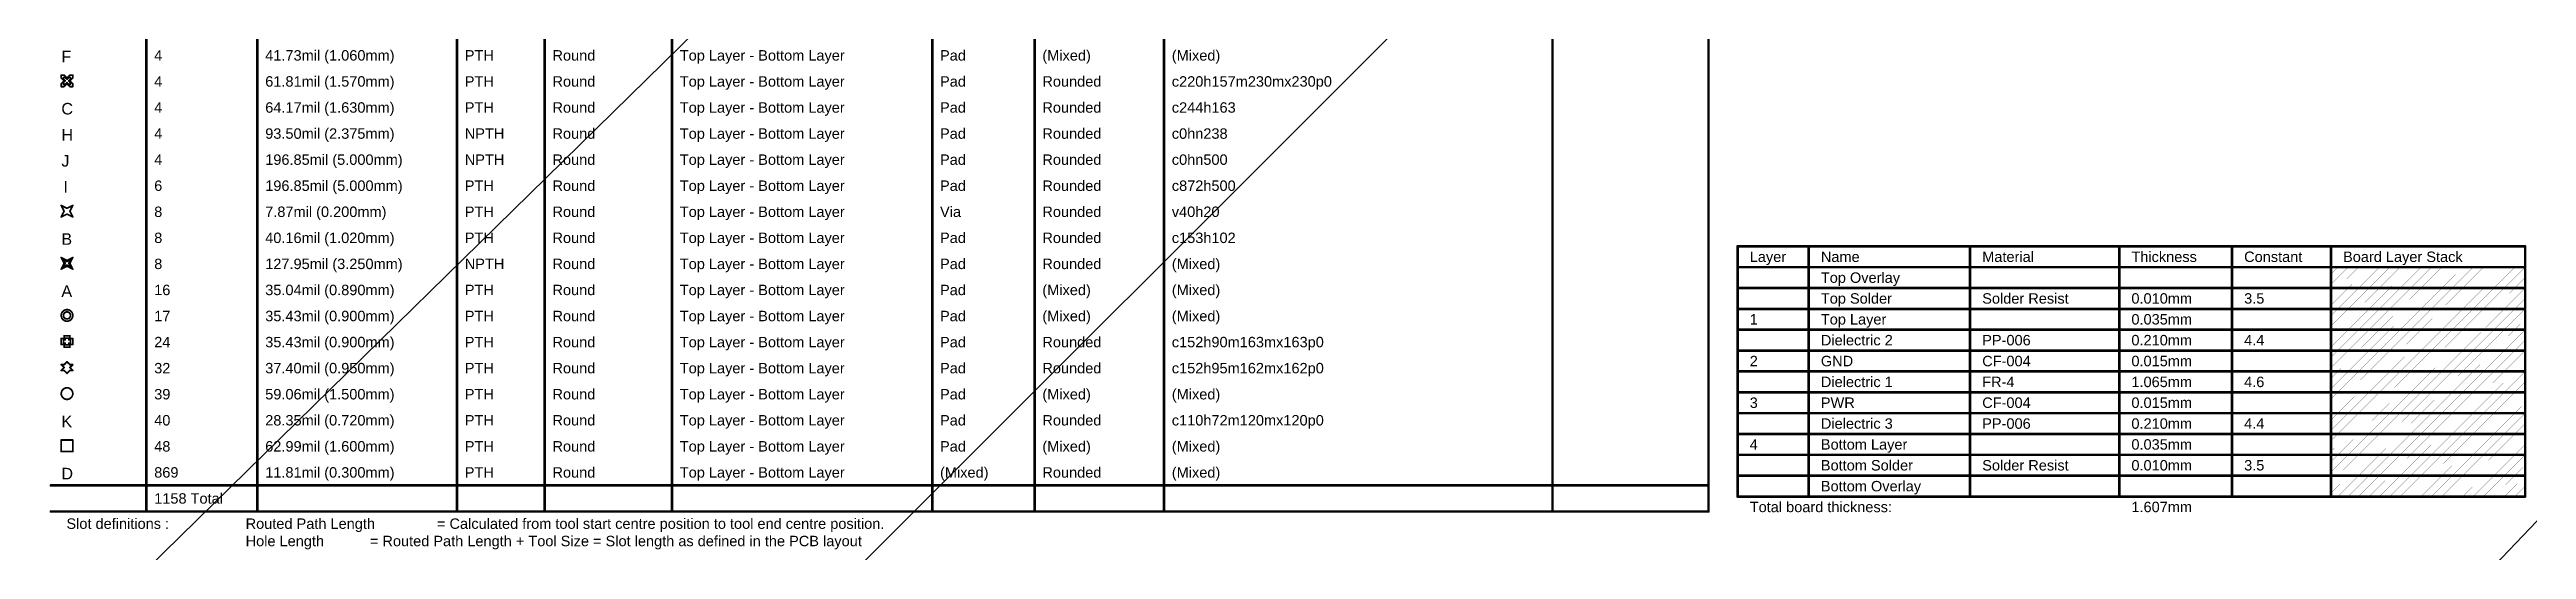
# Model space of a CAD drawing. Header units: inches. Extents: x -11 to 5428, y 0 to 5423.
# Drawn here: x -0.2 to 362.4, y 126.7 to 199.7 of the extents above; entities that cross this region are included whole.
import ezdxf

# ---------------------------------------------------------------- set-up
doc = ezdxf.new("R2010")
doc.units = ezdxf.units.IN
for name, color, linetype in [('Bottom Solder', 6, 'Continuous'), ('Drill Drawing', 1, 'Continuous'), ('Fabrication', 76, 'Continuous'), ('Top Layer', 1, 'Continuous'), ('Top Overlay', 2, 'Continuous'), ('Top Paste', 8, 'Continuous'), ('Top Solder', 216, 'Continuous')]:
    doc.layers.add(name, color=color, linetype=linetype)
doc.styles.add('Arial', font='', dxfattribs={"height": 0.2})
doc.styles.get('Arial').set_extended_font_data('Arial')

msp = doc.modelspace()

# ---------------------------------------------------------------- texts
at = {"layer": 'Drill Drawing', "style": 'Arial'}
for s, height, p in [('F', 1.69, (1.53, 197.86)), ('4', 1.52, (15.12, 198.12)), ('41.73mil (1.060mm)', 1.524, (31.37, 198.12)), ('PTH', 1.524, (60.58, 198.12)), ('Round', 1.524, (73.42, 198.12)), ('Top Layer - Bottom Layer', 1.524, (92.06, 198.12)), ('Pad', 1.524, (130.15, 198.12)), ('(Mixed)', 1.524, (145.13, 198.12)), ('(Mixed)', 1.524, (164.08, 198.12)), ('4', 1.52, (15.12, 194.31)), ('61.81mil (1.570mm)', 1.524, (31.37, 194.31)), ('PTH', 1.524, (60.58, 194.31)), ('Round', 1.524, (73.42, 194.31)), ('Top Layer - Bottom Layer', 1.524, (92.06, 194.31)), ('Pad', 1.524, (130.15, 194.31)), ('Rounded', 1.524, (145.13, 194.31)), ('c220h157m230mx230p0', 1.524, (164.08, 194.31)), ('C', 1.69, (1.53, 190.24)), ('4', 1.52, (15.12, 190.5)), ('64.17mil (1.630mm)', 1.524, (31.37, 190.5)), ('PTH', 1.524, (60.58, 190.5)), ('Round', 1.524, (73.42, 190.5)), ('Top Layer - Bottom Layer', 1.524, (92.06, 190.5)), ('Pad', 1.524, (130.15, 190.5)), ('Rounded', 1.524, (145.13, 190.5)), ('c244h163', 1.524, (164.08, 190.5)), ('H', 1.69, (1.53, 186.43)), ('4', 1.52, (15.12, 186.69)), ('93.50mil (2.375mm)', 1.524, (31.37, 186.69)), ('NPTH', 1.524, (60.58, 186.69)), ('Round', 1.524, (73.42, 186.69)), ('Top Layer - Bottom Layer', 1.524, (92.06, 186.69)), ('Pad', 1.524, (130.15, 186.69)), ('Rounded', 1.524, (145.13, 186.69)), ('c0hn238', 1.524, (164.08, 186.69)), ('J', 1.69, (1.53, 182.62)), ('4', 1.52, (15.12, 182.88)), ('196.85mil (5.000mm)', 1.524, (31.37, 182.88)), ('NPTH', 1.524, (60.58, 182.88)), ('Round', 1.524, (73.42, 182.88)), ('Top Layer - Bottom Layer', 1.524, (92.06, 182.88)), ('Pad', 1.524, (130.15, 182.88)), ('Rounded', 1.524, (145.13, 182.88)), ('c0hn500', 1.524, (164.08, 182.88)), ('I', 1.69, (1.82, 178.81)), ('6', 1.52, (15.12, 179.07)), ('196.85mil (5.000mm)', 1.524, (31.37, 179.07)), ('PTH', 1.524, (60.58, 179.07)), ('Round', 1.524, (73.42, 179.07)), ('Top Layer - Bottom Layer', 1.524, (92.06, 179.07)), ('Pad', 1.524, (130.15, 179.07)), ('Rounded', 1.524, (145.13, 179.07)), ('c872h500', 1.524, (164.08, 179.07)), ('8', 1.52, (15.12, 175.26)), ('7.87mil (0.200mm)', 1.524, (31.37, 175.26)), ('PTH', 1.524, (60.58, 175.26)), ('Round', 1.524, (73.42, 175.26)), ('Top Layer - Bottom Layer', 1.524, (92.06, 175.26)), ('Via', 1.524, (130.15, 175.26)), ('Rounded', 1.524, (145.13, 175.26)), ('v40h20', 1.524, (164.08, 175.26)), ('B', 1.69, (1.53, 171.19)), ('8', 1.52, (15.12, 171.45)), ('40.16mil (1.020mm)', 1.524, (31.37, 171.45)), ('PTH', 1.524, (60.58, 171.45)), ('Round', 1.524, (73.42, 171.45)), ('Top Layer - Bottom Layer', 1.524, (92.06, 171.45)), ('Pad', 1.524, (130.15, 171.45)), ('Rounded', 1.524, (145.13, 171.45)), ('c153h102', 1.524, (164.08, 171.45)), ('8', 1.52, (15.12, 167.64)), ('127.95mil (3.250mm)', 1.524, (31.37, 167.64)), ('NPTH', 1.524, (60.58, 167.64)), ('Round', 1.524, (73.42, 167.64)), ('Top Layer - Bottom Layer', 1.524, (92.06, 167.64)), ('Pad', 1.524, (130.15, 167.64)), ('Rounded', 1.524, (145.13, 167.64)), ('(Mixed)', 1.524, (164.08, 167.64)), ('A', 1.69, (1.53, 163.57)), ('16', 1.524, (15.12, 163.83)), ('35.04mil (0.890mm)', 1.524, (31.37, 163.83)), ('PTH', 1.524, (60.58, 163.83)), ('Round', 1.524, (73.42, 163.83)), ('Top Layer - Bottom Layer', 1.524, (92.06, 163.83)), ('Pad', 1.524, (130.15, 163.83)), ('(Mixed)', 1.524, (145.13, 163.83)), ('(Mixed)', 1.524, (164.08, 163.83)), ('17', 1.524, (15.12, 160.02)), ('35.43mil (0.900mm)', 1.524, (31.37, 160.02)), ('PTH', 1.524, (60.58, 160.02)), ('Round', 1.524, (73.42, 160.02)), ('Top Layer - Bottom Layer', 1.524, (92.06, 160.02)), ('Pad', 1.524, (130.15, 160.02)), ('(Mixed)', 1.524, (145.13, 160.02)), ('(Mixed)', 1.524, (164.08, 160.02)), ('24', 1.524, (15.12, 156.21)), ('35.43mil (0.900mm)', 1.524, (31.37, 156.21)), ('PTH', 1.524, (60.58, 156.21)), ('Round', 1.524, (73.42, 156.21)), ('Top Layer - Bottom Layer', 1.524, (92.06, 156.21)), ('Pad', 1.524, (130.15, 156.21)), ('Rounded', 1.524, (145.13, 156.21)), ('c152h90m163mx163p0', 1.524, (164.08, 156.21)), ('32', 1.524, (15.12, 152.4)), ('37.40mil (0.950mm)', 1.524, (31.37, 152.4)), ('PTH', 1.524, (60.58, 152.4)), ('Round', 1.524, (73.42, 152.4)), ('Top Layer - Bottom Layer', 1.524, (92.06, 152.4)), ('Pad', 1.524, (130.15, 152.4)), ('Rounded', 1.524, (145.13, 152.4)), ('c152h95m162mx162p0', 1.524, (164.08, 152.4)), ('39', 1.524, (15.12, 148.59)), ('59.06mil (1.500mm)', 1.524, (31.37, 148.59)), ('PTH', 1.524, (60.58, 148.59)), ('Round', 1.524, (73.42, 148.59)), ('Top Layer - Bottom Layer', 1.524, (92.06, 148.59)), ('Pad', 1.524, (130.15, 148.59)), ('(Mixed)', 1.524, (145.13, 148.59)), ('(Mixed)', 1.524, (164.08, 148.59)), ('K', 1.69, (1.53, 144.52)), ('40', 1.524, (15.12, 144.78)), ('28.35mil (0.720mm)', 1.524, (31.37, 144.78)), ('PTH', 1.524, (60.58, 144.78)), ('Round', 1.524, (73.42, 144.78)), ('Top Layer - Bottom Layer', 1.524, (92.06, 144.78)), ('Pad', 1.524, (130.15, 144.78)), ('Rounded', 1.524, (145.13, 144.78)), ('c110h72m120mx120p0', 1.524, (164.08, 144.78)), ('48', 1.524, (15.12, 140.97)), ('62.99mil (1.600mm)', 1.524, (31.37, 140.97)), ('PTH', 1.524, (60.58, 140.97)), ('Round', 1.524, (73.42, 140.97)), ('Top Layer - Bottom Layer', 1.524, (92.06, 140.97)), ('Pad', 1.524, (130.15, 140.97)), ('(Mixed)', 1.524, (145.13, 140.97)), ('(Mixed)', 1.524, (164.08, 140.97)), ('D', 1.69, (1.53, 136.9)), ('869', 1.524, (15.12, 137.16)), ('11.81mil (0.300mm)', 1.524, (31.37, 137.16)), ('PTH', 1.524, (60.58, 137.16)), ('Round', 1.524, (73.42, 137.16)), ('Top Layer - Bottom Layer', 1.524, (92.06, 137.16)), ('(Mixed)', 1.524, (130.15, 137.16)), ('Rounded', 1.524, (145.13, 137.16)), ('(Mixed)', 1.524, (164.08, 137.16)), ('1158 Total', 1.524, (15.12, 133.35)), ('Slot definitions :', 1.524, (2.27, 129.67)), ('Routed Path Length', 1.524, (28.5, 129.67)), ('= Calculated from tool start centre position to tool end centre position.', 1.524, (56.51, 129.67)), ('Hole Length', 1.524, (28.5, 127.13)), (' = Routed Path Length + Tool Size = Slot length as defined in the PCB layout', 1.524, (46.1, 127.13))]:
    msp.add_text(s, height=height, dxfattribs=at).set_placement(p)
at = {"layer": 'Fabrication', "style": 'Arial'}
for s, height, p in [('Layer', 1.524, (248.68, 168.68)), ('Top Overlay', 1.524, (259.09, 165.63)), ('Name', 1.524, (259.09, 168.68)), ('Material', 1.524, (282.71, 168.68)), ('Thickness', 1.524, (304.55, 168.68)), ('Constant', 1.524, (321.05, 168.68)), ('Board Layer Stack', 1.524, (335.53, 168.68)), ('Top Solder', 1.524, (259.09, 162.59)), ('Solder Resist', 1.524, (282.71, 162.59)), ('0.010mm', 1.524, (304.55, 162.59)), ('3.5', 1.524, (321.05, 162.59)), ('1', 1.52, (248.68, 159.54)), ('Top Layer', 1.524, (259.09, 159.54)), ('0.035mm', 1.524, (304.55, 159.54)), ('Dielectric 2', 1.524, (259.09, 156.49)), ('PP-006', 1.524, (282.71, 156.49)), ('0.210mm', 1.524, (304.55, 156.49)), ('4.4', 1.524, (321.05, 156.49)), ('2', 1.52, (248.68, 153.44)), ('GND', 1.524, (259.09, 153.44)), ('CF-004', 1.524, (282.71, 153.44)), ('0.015mm', 1.524, (304.55, 153.44)), ('3', 1.52, (248.68, 147.35)), ('Dielectric 1', 1.524, (259.09, 150.39)), ('PWR', 1.524, (259.09, 147.35)), ('CF-004', 1.524, (282.71, 147.35)), ('FR-4', 1.524, (282.71, 150.39)), ('0.015mm', 1.524, (304.55, 147.35)), ('1.065mm', 1.524, (304.55, 150.39)), ('4.6', 1.524, (321.05, 150.39)), ('Dielectric 3', 1.524, (259.09, 144.3)), ('PP-006', 1.524, (282.71, 144.3)), ('0.210mm', 1.524, (304.55, 144.3)), ('4.4', 1.524, (321.05, 144.3)), ('4', 1.52, (248.68, 141.25)), ('Bottom Layer', 1.524, (259.09, 141.25)), ('0.035mm', 1.524, (304.55, 141.25)), ('Bottom Solder', 1.524, (259.09, 138.2)), ('Solder Resist', 1.524, (282.71, 138.2)), ('0.010mm', 1.524, (304.55, 138.2)), ('3.5', 1.524, (321.05, 138.2)), ('Bottom Overlay', 1.524, (259.09, 135.15)), ('Total board thickness:', 1.524, (248.68, 132.11)), ('1.607mm', 1.524, (304.55, 132.11))]:
    msp.add_text(s, height=height, dxfattribs=at).set_placement(p)

# ---------------------------------------------------------------- blocks, each defined once
blk = doc.blocks.new('P____DI_3333_8_592')
at = {"layer": 'Top Layer'}
for points in [[(-0.62, 1.18), (-0.62, 0.76), (-1.32, 0.76), (-1.32, 1.18)], [(-0.62, 0.53), (-0.62, 0.11), (-1.32, 0.11), (-1.32, 0.53)], [(-0.62, -0.12), (-0.62, -0.54), (-1.32, -0.54), (-1.32, -0.12)], [(-0.62, -0.76), (-0.62, -1.18), (-1.32, -1.18), (-1.32, -0.76)]]:
    blk.add_hatch(color=1, dxfattribs=at).paths.add_polyline_path(points)
h = blk.add_hatch(color=1, dxfattribs=at)
edge = h.paths.add_edge_path()
edge.add_arc((0.97, 0.04), 0.675, 0, 180)
edge.add_line((0.3, 0.04), (0.3, -0.05))
edge.add_arc((0.97, -0.05), 0.675, 180, 360)
edge.add_line((1.65, -0.05), (1.65, 0.04))
at = {"layer": 'Top Paste'}
h = blk.add_hatch(color=8, dxfattribs=at)
edge = h.paths.add_edge_path()
edge.add_arc((0.97, 0.04), 0.675, 0, 180)
edge.add_line((0.3, 0.04), (0.3, -0.05))
edge.add_arc((0.97, -0.05), 0.675, 180, 360)
edge.add_line((1.65, -0.05), (1.65, 0.04))
at = {"layer": 'Top Solder'}
for points in [[(-0.57, 1.23), (-0.57, 0.71), (-1.37, 0.71), (-1.37, 1.23)], [(-0.57, 0.58), (-0.57, 0.06), (-1.37, 0.06), (-1.37, 0.58)], [(-0.57, -0.06), (-0.57, -0.59), (-1.37, -0.59), (-1.37, -0.06)], [(-0.57, -0.71), (-0.57, -1.23), (-1.37, -1.23), (-1.37, -0.71)]]:
    blk.add_hatch(color=216, dxfattribs=at).paths.add_polyline_path(points)
h = blk.add_hatch(color=216, dxfattribs=at)
edge = h.paths.add_edge_path()
edge.add_arc((0.97, 0.04), 0.777, 0, 180)
edge.add_line((0.19, 0.04), (0.19, -0.05))
edge.add_arc((0.97, -0.05), 0.777, 180, 360)
edge.add_line((1.75, -0.05), (1.75, 0.04))
at = {"layer": 'Top Layer'}
for p, q in [((0.14, 1.2), (0.14, 1.2)), ((0.14, 1.2), (2.39, 1.2)), ((0.14, -1.2), (0.14, 1.2)), ((2.39, 0.75), (1.8, 0.75)), ((1.8, 0.75), (1.8, 0.55)), ((1.8, 0.55), (2.39, 0.55)), ((2.39, 0.1), (1.8, 0.1)), ((1.8, 0.1), (1.8, -0.1)), ((2.39, 1.2), (2.39, 0.75)), ((2.39, 0.55), (2.39, 0.1)), ((2.39, -1.2), (0.14, -1.2)), ((1.8, -0.1), (2.39, -0.1)), ((2.39, -0.55), (1.8, -0.55)), ((1.8, -0.55), (1.8, -0.75)), ((1.8, -0.75), (2.39, -0.75)), ((2.39, -0.1), (2.39, -0.55)), ((2.39, -0.75), (2.39, -1.2))]:
    blk.add_line(p, q, dxfattribs=at)
at = {"layer": 'Top Overlay'}
for points in [[(-1.46, 0.98, 0.127, 0.127, 0), (-1.59, 1.1, 0.127, 0.127, 0)], [(-1.59, 0.85, 0.127, 0.127, 0), (-1.59, 1.1, 0.127, 0.127, 0)], [(-1.59, 0.85, 0.127, 0.127, 0), (-1.46, 0.98, 0.127, 0.127, 0)], [(2.03, 1.73, 0.127, 0.127, 0), (-0.97, 1.73, 0.127, 0.127, 0)], [(2.03, -1.73, 0.127, 0.127, 0), (-0.97, -1.73, 0.127, 0.127, 0)]]:
    blk.add_lwpolyline(points, format="xyseb", dxfattribs=at)
for points in [[(-1.62, 1.1, 0.0635, 0.0635, 1), (-1.55, 1.1, 0.0635, 0.0635, 1)], [(-1.62, 1.1, 0.0635, 0.0635, 1), (-1.55, 1.1, 0.0635, 0.0635, 1)], [(-1.62, 0.85, 0.0635, 0.0635, 1), (-1.55, 0.85, 0.0635, 0.0635, 1)], [(-1.62, 0.85, 0.0635, 0.0635, 1), (-1.55, 0.85, 0.0635, 0.0635, 1)], [(-1.49, 0.98, 0.0635, 0.0635, 1), (-1.43, 0.98, 0.0635, 0.0635, 1)], [(-1.49, 0.98, 0.0635, 0.0635, 1), (-1.43, 0.98, 0.0635, 0.0635, 1)], [(-1, 1.73, 0.0635, 0.0635, 1), (-0.93, 1.73, 0.0635, 0.0635, 1)], [(2, 1.73, 0.0635, 0.0635, 1), (2.07, 1.73, 0.0635, 0.0635, 1)], [(-1, -1.73, 0.0635, 0.0635, 1), (-0.93, -1.73, 0.0635, 0.0635, 1)], [(2, -1.73, 0.0635, 0.0635, 1), (2.07, -1.73, 0.0635, 0.0635, 1)]]:
    blk.add_lwpolyline(points, format="xyseb", close=True, dxfattribs=at)
at = {"layer": 'Top Paste'}
for p, q in [((-1.32, 0.76), (-1.32, 1.19)), ((-1.32, 1.19), (-0.62, 1.19)), ((-0.62, 0.76), (-1.32, 0.76)), ((-1.32, 0.11), (-1.32, 0.54)), ((-1.32, 0.54), (-0.62, 0.54)), ((-0.62, 0.11), (-1.32, 0.11)), ((-0.62, 1.19), (-0.62, 1.19)), ((-0.62, 1.19), (-0.62, 0.76)), ((-0.62, 0.54), (-0.62, 0.54)), ((-0.62, 0.54), (-0.62, 0.11)), ((0.14, -1.2), (0.14, 1.2)), ((0.14, 1.2), (2.39, 1.2)), ((2.39, 0.75), (1.8, 0.75)), ((1.8, 0.75), (1.8, 0.55)), ((1.8, 0.55), (2.39, 0.55)), ((2.39, 0.1), (1.8, 0.1)), ((1.8, 0.1), (1.8, -0.1)), ((2.39, 1.2), (2.39, 0.75)), ((2.39, 0.55), (2.39, 0.1)), ((-1.32, -0.54), (-1.32, -0.11)), ((-1.32, -0.11), (-0.62, -0.11)), ((-0.62, -0.54), (-1.32, -0.54)), ((-1.32, -1.19), (-1.32, -0.76)), ((-1.32, -0.76), (-0.62, -0.76)), ((-0.62, -1.19), (-1.32, -1.19)), ((-0.62, -0.11), (-0.62, -0.11)), ((-0.62, -0.11), (-0.62, -0.54)), ((-0.62, -0.76), (-0.62, -0.76)), ((-0.62, -0.76), (-0.62, -1.19)), ((2.39, -1.2), (0.14, -1.2)), ((1.8, -0.1), (2.39, -0.1)), ((2.39, -0.55), (1.8, -0.55)), ((1.8, -0.55), (1.8, -0.75)), ((1.8, -0.75), (2.39, -0.75)), ((2.39, -0.1), (2.39, -0.55)), ((2.39, -0.75), (2.39, -1.2)), ((2.39, -1.2), (2.39, -1.2))]:
    blk.add_line(p, q, dxfattribs=at)
at = {"layer": 'Top Solder'}
for p, q in [((0.1, 1.24), (-5338.99, 5099.91)), ((0.09, 1.2), (0.1, 1.24)), ((0.09, -1.2), (0.09, 1.2)), ((0.1, 1.24), (0.14, 1.25)), ((0.14, 1.25), (2.39, 1.25)), ((2.39, 0.7), (1.85, 0.7)), ((1.85, 0.7), (1.85, 0.6)), ((1.85, 0.6), (2.39, 0.6)), ((2.39, 0.05), (1.85, 0.05)), ((1.85, 0.05), (1.85, -0.05)), ((2.39, 1.25), (2.43, 1.24)), ((2.43, 0.71), (2.39, 0.7)), ((2.39, 0.6), (2.43, 0.59)), ((2.43, 0.06), (2.39, 0.05)), ((2.43, 1.24), (2.44, 1.2)), ((2.44, 0.75), (2.43, 0.71)), ((2.43, 0.59), (2.44, 0.55)), ((2.44, 0.1), (2.43, 0.06)), ((2.44, 1.2), (2.44, 0.75)), ((2.44, 0.55), (2.44, 0.1)), ((0.1, -1.24), (0.09, -1.2)), ((0.14, -1.25), (0.1, -1.24)), ((2.39, -1.25), (0.14, -1.25)), ((1.85, -0.05), (2.39, -0.05)), ((2.39, -0.6), (1.85, -0.6)), ((1.85, -0.6), (1.85, -0.7)), ((1.85, -0.7), (2.39, -0.7)), ((2.39, -0.05), (2.43, -0.06)), ((2.43, -0.59), (2.39, -0.6)), ((2.39, -0.7), (2.43, -0.71)), ((2.43, -1.24), (2.39, -1.25)), ((2.43, -0.06), (2.44, -0.1)), ((2.44, -0.55), (2.43, -0.59)), ((2.43, -0.71), (2.44, -0.75)), ((2.44, -1.2), (2.43, -1.24)), ((2.44, -0.1), (2.44, -0.55)), ((2.44, -0.75), (2.44, -1.2))]:
    blk.add_line(p, q, dxfattribs=at)
blk = doc.blocks.new('13_WQFN_HR__3_2__610')
at = {"layer": 'Top Layer'}
h = blk.add_hatch(color=1, dxfattribs=at)
edge = h.paths.add_edge_path()
edge.add_arc((-1.15, 0.57), 0.05, 90, 180)
edge.add_line((-1.2, 0.57), (-1.2, 0.42))
edge.add_arc((-1.15, 0.42), 0.05, 180, 270)
edge.add_line((-1.15, 0.37), (-0.6, 0.37))
edge.add_arc((-0.6, 0.42), 0.05, 270, 360)
edge.add_line((-0.55, 0.42), (-0.55, 0.57))
edge.add_arc((-0.6, 0.57), 0.05, 0, 90)
edge.add_line((-0.6, 0.62), (-1.15, 0.62))
h = blk.add_hatch(color=1, dxfattribs=at)
edge = h.paths.add_edge_path()
edge.add_arc((-1.15, 0.08), 0.05, 90, 180)
edge.add_line((-1.2, 0.08), (-1.2, -0.07))
edge.add_arc((-1.15, -0.07), 0.05, 180, 270)
edge.add_line((-1.15, -0.12), (-0.6, -0.12))
edge.add_arc((-0.6, -0.07), 0.05, 270, 360)
edge.add_line((-0.55, -0.07), (-0.55, 0.08))
edge.add_arc((-0.6, 0.08), 0.05, 0, 90)
edge.add_line((-0.6, 0.13), (-1.15, 0.13))
h = blk.add_hatch(color=1, dxfattribs=at)
edge = h.paths.add_edge_path()
edge.add_arc((-0.69, 1.19), 0.122, 0, 360)
h = blk.add_hatch(color=1, dxfattribs=at)
edge = h.paths.add_edge_path()
edge.add_arc((-0.18, 0.68), 0.0495, 90, 180)
edge.add_line((-0.22, 0.68), (-0.22, -0.68))
edge.add_arc((-0.18, -0.68), 0.0495, 180, 270)
edge.add_line((-0.18, -0.72), (0.18, -0.72))
edge.add_arc((0.18, -0.68), 0.0495, 270, 360)
edge.add_line((0.23, -0.68), (0.23, 0.68))
edge.add_arc((0.18, 0.68), 0.0495, 0, 90)
edge.add_line((0.18, 0.73), (-0.18, 0.73))
h = blk.add_hatch(color=1, dxfattribs=at)
edge = h.paths.add_edge_path()
edge.add_arc((-0.12, 1.65), 0.0507, 90, 180)
edge.add_line((-0.17, 1.65), (-0.17, 1.1))
edge.add_arc((-0.12, 1.1), 0.0507, 180, 270)
edge.add_line((-0.12, 1.05), (0.12, 1.05))
edge.add_arc((0.12, 1.1), 0.0507, 270, 360)
edge.add_line((0.18, 1.1), (0.18, 1.65))
edge.add_arc((0.12, 1.65), 0.0507, 0, 90)
edge.add_line((0.12, 1.7), (-0.12, 1.7))
h = blk.add_hatch(color=1, dxfattribs=at)
edge = h.paths.add_edge_path()
edge.add_arc((0.6, 0.57), 0.05, 90, 180)
edge.add_line((0.55, 0.57), (0.55, 0.42))
edge.add_arc((0.6, 0.42), 0.05, 180, 270)
edge.add_line((0.6, 0.37), (1.15, 0.37))
edge.add_arc((1.15, 0.42), 0.05, 270, 360)
edge.add_line((1.2, 0.42), (1.2, 0.57))
edge.add_arc((1.15, 0.57), 0.05, 0, 90)
edge.add_line((1.15, 0.62), (0.6, 0.62))
h = blk.add_hatch(color=1, dxfattribs=at)
edge = h.paths.add_edge_path()
edge.add_arc((0.6, 0.08), 0.05, 90, 180)
edge.add_line((0.55, 0.08), (0.55, -0.07))
edge.add_arc((0.6, -0.07), 0.05, 180, 270)
edge.add_line((0.6, -0.12), (1.15, -0.12))
edge.add_arc((1.15, -0.07), 0.05, 270, 360)
edge.add_line((1.2, -0.07), (1.2, 0.08))
edge.add_arc((1.15, 0.08), 0.05, 0, 90)
edge.add_line((1.15, 0.13), (0.6, 0.13))
h = blk.add_hatch(color=1, dxfattribs=at)
edge = h.paths.add_edge_path()
edge.add_arc((0.69, 1.19), 0.122, 0, 360)
h = blk.add_hatch(color=1, dxfattribs=at)
edge = h.paths.add_edge_path()
edge.add_arc((-1.15, -0.43), 0.05, 90, 180)
edge.add_line((-1.2, -0.43), (-1.2, -0.58))
edge.add_arc((-1.15, -0.58), 0.05, 180, 270)
edge.add_line((-1.15, -0.63), (-0.6, -0.63))
edge.add_arc((-0.6, -0.58), 0.05, 270, 360)
edge.add_line((-0.55, -0.58), (-0.55, -0.43))
edge.add_arc((-0.6, -0.43), 0.05, 0, 90)
edge.add_line((-0.6, -0.38), (-1.15, -0.38))
h = blk.add_hatch(color=1, dxfattribs=at)
edge = h.paths.add_edge_path()
edge.add_arc((-0.69, -1.19), 0.122, 0, 360)
h = blk.add_hatch(color=1, dxfattribs=at)
edge = h.paths.add_edge_path()
edge.add_arc((-0.12, -1.1), 0.0507, 90, 180)
edge.add_line((-0.17, -1.1), (-0.17, -1.65))
edge.add_arc((-0.12, -1.65), 0.0507, 180, 270)
edge.add_line((-0.12, -1.7), (0.12, -1.7))
edge.add_arc((0.12, -1.65), 0.0507, 270, 360)
edge.add_line((0.18, -1.65), (0.18, -1.1))
edge.add_arc((0.12, -1.1), 0.0507, 0, 90)
edge.add_line((0.12, -1.05), (-0.12, -1.05))
h = blk.add_hatch(color=1, dxfattribs=at)
edge = h.paths.add_edge_path()
edge.add_arc((0.6, -0.43), 0.05, 90, 180)
edge.add_line((0.55, -0.43), (0.55, -0.58))
edge.add_arc((0.6, -0.58), 0.05, 180, 270)
edge.add_line((0.6, -0.63), (1.15, -0.63))
edge.add_arc((1.15, -0.58), 0.05, 270, 360)
edge.add_line((1.2, -0.58), (1.2, -0.43))
edge.add_arc((1.15, -0.43), 0.05, 0, 90)
edge.add_line((1.15, -0.38), (0.6, -0.38))
h = blk.add_hatch(color=1, dxfattribs=at)
edge = h.paths.add_edge_path()
edge.add_arc((0.69, -1.19), 0.122, 0, 360)
at = {"layer": 'Top Paste'}
h = blk.add_hatch(color=8, dxfattribs=at)
edge = h.paths.add_edge_path()
edge.add_arc((-1.15, 0.57), 0.05, 90, 180)
edge.add_line((-1.2, 0.57), (-1.2, 0.42))
edge.add_arc((-1.15, 0.42), 0.05, 180, 270)
edge.add_line((-1.15, 0.37), (-0.6, 0.37))
edge.add_arc((-0.6, 0.42), 0.05, 270, 360)
edge.add_line((-0.55, 0.42), (-0.55, 0.57))
edge.add_arc((-0.6, 0.57), 0.05, 0, 90)
edge.add_line((-0.6, 0.62), (-1.15, 0.62))
h = blk.add_hatch(color=8, dxfattribs=at)
edge = h.paths.add_edge_path()
edge.add_arc((-1.15, 0.08), 0.05, 90, 180)
edge.add_line((-1.2, 0.08), (-1.2, -0.07))
edge.add_arc((-1.15, -0.07), 0.05, 180, 270)
edge.add_line((-1.15, -0.12), (-0.6, -0.12))
edge.add_arc((-0.6, -0.07), 0.05, 270, 360)
edge.add_line((-0.55, -0.07), (-0.55, 0.08))
edge.add_arc((-0.6, 0.08), 0.05, 0, 90)
edge.add_line((-0.6, 0.13), (-1.15, 0.13))
h = blk.add_hatch(color=8, dxfattribs=at)
edge = h.paths.add_edge_path()
edge.add_arc((-0.69, 1.19), 0.122, 0, 360)
h = blk.add_hatch(color=8, dxfattribs=at)
edge = h.paths.add_edge_path()
edge.add_arc((-0.18, 0.68), 0.0495, 90, 180)
edge.add_line((-0.22, 0.68), (-0.22, -0.68))
edge.add_arc((-0.18, -0.68), 0.0495, 180, 270)
edge.add_line((-0.18, -0.72), (0.18, -0.72))
edge.add_arc((0.18, -0.68), 0.0495, 270, 360)
edge.add_line((0.23, -0.68), (0.23, 0.68))
edge.add_arc((0.18, 0.68), 0.0495, 0, 90)
edge.add_line((0.18, 0.73), (-0.18, 0.73))
h = blk.add_hatch(color=8, dxfattribs=at)
edge = h.paths.add_edge_path()
edge.add_arc((-0.12, 1.65), 0.0507, 90, 180)
edge.add_line((-0.17, 1.65), (-0.17, 1.1))
edge.add_arc((-0.12, 1.1), 0.0507, 180, 270)
edge.add_line((-0.12, 1.05), (0.12, 1.05))
edge.add_arc((0.12, 1.1), 0.0507, 270, 360)
edge.add_line((0.18, 1.1), (0.18, 1.65))
edge.add_arc((0.12, 1.65), 0.0507, 0, 90)
edge.add_line((0.12, 1.7), (-0.12, 1.7))
h = blk.add_hatch(color=8, dxfattribs=at)
edge = h.paths.add_edge_path()
edge.add_arc((0.6, 0.57), 0.05, 90, 180)
edge.add_line((0.55, 0.57), (0.55, 0.42))
edge.add_arc((0.6, 0.42), 0.05, 180, 270)
edge.add_line((0.6, 0.37), (1.15, 0.37))
edge.add_arc((1.15, 0.42), 0.05, 270, 360)
edge.add_line((1.2, 0.42), (1.2, 0.57))
edge.add_arc((1.15, 0.57), 0.05, 0, 90)
edge.add_line((1.15, 0.62), (0.6, 0.62))
h = blk.add_hatch(color=8, dxfattribs=at)
edge = h.paths.add_edge_path()
edge.add_arc((0.6, 0.08), 0.05, 90, 180)
edge.add_line((0.55, 0.08), (0.55, -0.07))
edge.add_arc((0.6, -0.07), 0.05, 180, 270)
edge.add_line((0.6, -0.12), (1.15, -0.12))
edge.add_arc((1.15, -0.07), 0.05, 270, 360)
edge.add_line((1.2, -0.07), (1.2, 0.08))
edge.add_arc((1.15, 0.08), 0.05, 0, 90)
edge.add_line((1.15, 0.13), (0.6, 0.13))
h = blk.add_hatch(color=8, dxfattribs=at)
edge = h.paths.add_edge_path()
edge.add_arc((0.69, 1.19), 0.122, 0, 360)
h = blk.add_hatch(color=8, dxfattribs=at)
edge = h.paths.add_edge_path()
edge.add_arc((-1.15, -0.43), 0.05, 90, 180)
edge.add_line((-1.2, -0.43), (-1.2, -0.58))
edge.add_arc((-1.15, -0.58), 0.05, 180, 270)
edge.add_line((-1.15, -0.63), (-0.6, -0.63))
edge.add_arc((-0.6, -0.58), 0.05, 270, 360)
edge.add_line((-0.55, -0.58), (-0.55, -0.43))
edge.add_arc((-0.6, -0.43), 0.05, 0, 90)
edge.add_line((-0.6, -0.38), (-1.15, -0.38))
h = blk.add_hatch(color=8, dxfattribs=at)
edge = h.paths.add_edge_path()
edge.add_arc((-0.69, -1.19), 0.122, 0, 360)
h = blk.add_hatch(color=8, dxfattribs=at)
edge = h.paths.add_edge_path()
edge.add_arc((-0.12, -1.1), 0.0507, 90, 180)
edge.add_line((-0.17, -1.1), (-0.17, -1.65))
edge.add_arc((-0.12, -1.65), 0.0507, 180, 270)
edge.add_line((-0.12, -1.7), (0.12, -1.7))
edge.add_arc((0.12, -1.65), 0.0507, 270, 360)
edge.add_line((0.18, -1.65), (0.18, -1.1))
edge.add_arc((0.12, -1.1), 0.0507, 0, 90)
edge.add_line((0.12, -1.05), (-0.12, -1.05))
h = blk.add_hatch(color=8, dxfattribs=at)
edge = h.paths.add_edge_path()
edge.add_arc((0.6, -0.43), 0.05, 90, 180)
edge.add_line((0.55, -0.43), (0.55, -0.58))
edge.add_arc((0.6, -0.58), 0.05, 180, 270)
edge.add_line((0.6, -0.63), (1.15, -0.63))
edge.add_arc((1.15, -0.58), 0.05, 270, 360)
edge.add_line((1.2, -0.58), (1.2, -0.43))
edge.add_arc((1.15, -0.43), 0.05, 0, 90)
edge.add_line((1.15, -0.38), (0.6, -0.38))
h = blk.add_hatch(color=8, dxfattribs=at)
edge = h.paths.add_edge_path()
edge.add_arc((0.69, -1.19), 0.122, 0, 360)
at = {"layer": 'Top Solder'}
h = blk.add_hatch(color=216, dxfattribs=at)
edge = h.paths.add_edge_path()
edge.add_arc((-1.15, 0.57), 0.152, 90, 180)
edge.add_line((-1.3, 0.57), (-1.3, 0.42))
edge.add_arc((-1.15, 0.42), 0.152, 180, 270)
edge.add_line((-1.15, 0.27), (-0.6, 0.27))
edge.add_arc((-0.6, 0.42), 0.152, 270, 360)
edge.add_line((-0.45, 0.42), (-0.45, 0.57))
edge.add_arc((-0.6, 0.57), 0.152, 0, 90)
edge.add_line((-0.6, 0.73), (-1.15, 0.73))
h = blk.add_hatch(color=216, dxfattribs=at)
edge = h.paths.add_edge_path()
edge.add_arc((-1.15, 0.08), 0.152, 90, 180)
edge.add_line((-1.3, 0.08), (-1.3, -0.07))
edge.add_arc((-1.15, -0.07), 0.152, 180, 270)
edge.add_line((-1.15, -0.23), (-0.6, -0.23))
edge.add_arc((-0.6, -0.07), 0.152, 270, 360)
edge.add_line((-0.45, -0.07), (-0.45, 0.08))
edge.add_arc((-0.6, 0.08), 0.152, 0, 90)
edge.add_line((-0.6, 0.23), (-1.15, 0.23))
h = blk.add_hatch(color=216, dxfattribs=at)
edge = h.paths.add_edge_path()
edge.add_arc((-0.69, 1.19), 0.224, 0, 360)
h = blk.add_hatch(color=216, dxfattribs=at)
edge = h.paths.add_edge_path()
edge.add_arc((-0.18, 0.68), 0.151, 90, 180)
edge.add_line((-0.33, 0.68), (-0.33, -0.68))
edge.add_arc((-0.18, -0.68), 0.151, 180, 270)
edge.add_line((-0.18, -0.83), (0.18, -0.83))
edge.add_arc((0.18, -0.68), 0.151, 270, 360)
edge.add_line((0.33, -0.68), (0.33, 0.68))
edge.add_arc((0.18, 0.68), 0.151, 0, 90)
edge.add_line((0.18, 0.83), (-0.18, 0.83))
h = blk.add_hatch(color=216, dxfattribs=at)
edge = h.paths.add_edge_path()
edge.add_arc((-0.12, 1.65), 0.152, 90, 180)
edge.add_line((-0.28, 1.65), (-0.28, 1.1))
edge.add_arc((-0.12, 1.1), 0.152, 180, 270)
edge.add_line((-0.12, 0.95), (0.12, 0.95))
edge.add_arc((0.12, 1.1), 0.152, 270, 360)
edge.add_line((0.28, 1.1), (0.28, 1.65))
edge.add_arc((0.12, 1.65), 0.152, 0, 90)
edge.add_line((0.12, 1.8), (-0.12, 1.8))
h = blk.add_hatch(color=216, dxfattribs=at)
edge = h.paths.add_edge_path()
edge.add_arc((0.6, 0.57), 0.152, 90, 180)
edge.add_line((0.45, 0.57), (0.45, 0.42))
edge.add_arc((0.6, 0.42), 0.152, 180, 270)
edge.add_line((0.6, 0.27), (1.15, 0.27))
edge.add_arc((1.15, 0.42), 0.152, 270, 360)
edge.add_line((1.3, 0.42), (1.3, 0.57))
edge.add_arc((1.15, 0.57), 0.152, 0, 90)
edge.add_line((1.15, 0.73), (0.6, 0.73))
h = blk.add_hatch(color=216, dxfattribs=at)
edge = h.paths.add_edge_path()
edge.add_arc((0.6, 0.08), 0.152, 90, 180)
edge.add_line((0.45, 0.08), (0.45, -0.07))
edge.add_arc((0.6, -0.07), 0.152, 180, 270)
edge.add_line((0.6, -0.23), (1.15, -0.23))
edge.add_arc((1.15, -0.07), 0.152, 270, 360)
edge.add_line((1.3, -0.07), (1.3, 0.08))
edge.add_arc((1.15, 0.08), 0.152, 0, 90)
edge.add_line((1.15, 0.23), (0.6, 0.23))
h = blk.add_hatch(color=216, dxfattribs=at)
edge = h.paths.add_edge_path()
edge.add_arc((0.69, 1.19), 0.224, 0, 360)
h = blk.add_hatch(color=216, dxfattribs=at)
edge = h.paths.add_edge_path()
edge.add_arc((-1.15, -0.43), 0.152, 90, 180)
edge.add_line((-1.3, -0.43), (-1.3, -0.58))
edge.add_arc((-1.15, -0.58), 0.152, 180, 270)
edge.add_line((-1.15, -0.73), (-0.6, -0.73))
edge.add_arc((-0.6, -0.58), 0.152, 270, 360)
edge.add_line((-0.45, -0.58), (-0.45, -0.43))
edge.add_arc((-0.6, -0.43), 0.152, 0, 90)
edge.add_line((-0.6, -0.27), (-1.15, -0.27))
h = blk.add_hatch(color=216, dxfattribs=at)
edge = h.paths.add_edge_path()
edge.add_arc((-0.69, -1.19), 0.224, 0, 360)
h = blk.add_hatch(color=216, dxfattribs=at)
edge = h.paths.add_edge_path()
edge.add_arc((-0.12, -1.1), 0.152, 90, 180)
edge.add_line((-0.28, -1.1), (-0.28, -1.65))
edge.add_arc((-0.12, -1.65), 0.152, 180, 270)
edge.add_line((-0.12, -1.8), (0.12, -1.8))
edge.add_arc((0.12, -1.65), 0.152, 270, 360)
edge.add_line((0.28, -1.65), (0.28, -1.1))
edge.add_arc((0.12, -1.1), 0.152, 0, 90)
edge.add_line((0.12, -0.95), (-0.12, -0.95))
h = blk.add_hatch(color=216, dxfattribs=at)
edge = h.paths.add_edge_path()
edge.add_arc((0.6, -0.43), 0.152, 90, 180)
edge.add_line((0.45, -0.43), (0.45, -0.58))
edge.add_arc((0.6, -0.58), 0.152, 180, 270)
edge.add_line((0.6, -0.73), (1.15, -0.73))
edge.add_arc((1.15, -0.58), 0.152, 270, 360)
edge.add_line((1.3, -0.58), (1.3, -0.43))
edge.add_arc((1.15, -0.43), 0.152, 0, 90)
edge.add_line((1.15, -0.27), (0.6, -0.27))
h = blk.add_hatch(color=216, dxfattribs=at)
edge = h.paths.add_edge_path()
edge.add_arc((0.69, -1.19), 0.224, 0, 360)
at = {"layer": 'Top Layer'}
for p, q in [((-1.2, 1.23), (-1.19, 1.25)), ((-1.2, 1.22), (-1.2, 1.23)), ((-1.2, 1.07), (-1.2, 1.22)), ((-1.2, 1.06), (-1.2, 1.07)), ((-1.2, 1.07), (-1.2, 1.07)), ((-1.19, 1.05), (-1.2, 1.06)), ((-1.19, 1.25), (-1.18, 1.27)), ((-1.18, 1.03), (-1.19, 1.05)), ((-1.18, 1.27), (-1.16, 1.27)), ((-1.16, 1.02), (-1.18, 1.03)), ((-1.16, 1.27), (-1.15, 1.27)), ((-1.15, 1.02), (-1.16, 1.02)), ((-1.15, 1.27), (-1.15, 1.27)), ((-1.15, 1.27), (-0.83, 1.27)), ((-0.58, 1.02), (-1.15, 1.02)), ((-0.83, 1.27), (-0.82, 1.28)), ((-0.82, 1.28), (-0.8, 1.28)), ((-0.8, 1.28), (-0.78, 1.3)), ((-0.78, 1.66), (-0.77, 1.68)), ((-0.78, 1.65), (-0.78, 1.66)), ((-0.78, 1.32), (-0.78, 1.65)), ((-0.78, 1.3), (-0.78, 1.32)), ((-0.78, 1.32), (-0.78, 1.32)), ((-0.78, 1.32), (-0.78, 1.32)), ((-0.77, 1.68), (-0.75, 1.69)), ((-0.75, 1.69), (-0.73, 1.7)), ((-0.73, 1.7), (-0.73, 1.7)), ((-0.73, 1.7), (-0.73, 1.7)), ((-0.73, 1.7), (-0.58, 1.7)), ((-0.58, 1.7), (-0.57, 1.7)), ((-0.57, 1.02), (-0.58, 1.02)), ((-0.58, 1.02), (-0.58, 1.02)), ((-0.57, 1.7), (-0.55, 1.69)), ((-0.55, 1.03), (-0.57, 1.02)), ((-0.55, 1.69), (-0.53, 1.68)), ((-0.53, 1.05), (-0.55, 1.03)), ((-0.53, 1.68), (-0.53, 1.66)), ((-0.53, 1.66), (-0.53, 1.65)), ((-0.53, 1.65), (-0.53, 1.65)), ((-0.53, 1.65), (-0.53, 1.07)), ((-0.53, 1.07), (-0.53, 1.06)), ((-0.53, 1.06), (-0.53, 1.05)), ((0.52, 1.66), (0.53, 1.68)), ((0.52, 1.65), (0.52, 1.66)), ((0.52, 1.06), (0.52, 1.07)), ((0.52, 1.07), (0.52, 1.07)), ((0.53, 1.05), (0.52, 1.06)), ((0.53, 1.68), (0.55, 1.69)), ((0.52, 1.07), (0.52, 1.65)), ((0.55, 1.03), (0.53, 1.05)), ((0.55, 1.69), (0.57, 1.7)), ((0.57, 1.02), (0.55, 1.03)), ((0.57, 1.7), (0.57, 1.7)), ((0.57, 1.7), (0.57, 1.7)), ((0.57, 1.7), (0.57, 1.7)), ((1.15, 1.02), (0.57, 1.02)), ((0.57, 1.02), (0.57, 1.02)), ((0.57, 1.7), (0.72, 1.7)), ((0.72, 1.7), (0.73, 1.7)), ((0.73, 1.7), (0.75, 1.69)), ((0.75, 1.69), (0.77, 1.68)), ((0.77, 1.68), (0.77, 1.66)), ((0.77, 1.66), (0.77, 1.65)), ((0.77, 1.65), (0.77, 1.65)), ((0.77, 1.65), (0.77, 1.32)), ((0.77, 1.32), (0.78, 1.32)), ((0.78, 1.32), (0.78, 1.3)), ((0.78, 1.3), (0.8, 1.28)), ((0.8, 1.28), (0.82, 1.28)), ((0.82, 1.28), (0.82, 1.27)), ((0.82, 1.27), (0.82, 1.27)), ((0.82, 1.27), (1.15, 1.27)), ((1.15, 1.27), (1.16, 1.27)), ((1.16, 1.02), (1.15, 1.02)), ((1.15, 1.02), (1.15, 1.02)), ((1.16, 1.27), (1.18, 1.27)), ((1.18, 1.03), (1.16, 1.02)), ((1.18, 1.27), (1.19, 1.25)), ((1.19, 1.05), (1.18, 1.03)), ((1.19, 1.25), (1.2, 1.23)), ((1.2, 1.06), (1.19, 1.05)), ((1.2, 1.23), (1.2, 1.22)), ((1.2, 1.22), (1.2, 1.22)), ((1.2, 1.22), (1.2, 1.07)), ((1.2, 1.07), (1.2, 1.06)), ((-1.2, -1.07), (-1.19, -1.05)), ((-1.2, -1.08), (-1.2, -1.07)), ((-1.2, -1.23), (-1.2, -1.08)), ((-1.19, -1.25), (-1.2, -1.23)), ((-1.2, -1.23), (-1.2, -1.23)), ((-1.2, -1.23), (-1.2, -1.23)), ((-1.19, -1.05), (-1.18, -1.03)), ((-1.18, -1.27), (-1.19, -1.25)), ((-1.18, -1.03), (-1.16, -1.03)), ((-1.16, -1.28), (-1.18, -1.27)), ((-1.16, -1.03), (-1.15, -1.03)), ((-1.15, -1.28), (-1.16, -1.28)), ((-1.15, -1.03), (-1.15, -1.03)), ((-1.15, -1.03), (-0.58, -1.03)), ((-0.83, -1.28), (-1.15, -1.28)), ((-0.8, -1.28), (-0.82, -1.28)), ((-0.82, -1.28), (-0.83, -1.28)), ((-0.83, -1.28), (-0.83, -1.28)), ((-0.78, -1.3), (-0.8, -1.28)), ((-0.78, -1.32), (-0.78, -1.3)), ((-0.78, -1.33), (-0.78, -1.32)), ((-0.78, -1.65), (-0.78, -1.33)), ((-0.78, -1.66), (-0.78, -1.65)), ((-0.78, -1.65), (-0.78, -1.65)), ((-0.77, -1.68), (-0.78, -1.66)), ((-0.75, -1.69), (-0.77, -1.68)), ((-0.73, -1.7), (-0.75, -1.69)), ((-0.73, -1.7), (-0.73, -1.7)), ((-0.58, -1.7), (-0.73, -1.7)), ((-0.58, -1.03), (-0.57, -1.03)), ((-0.57, -1.03), (-0.55, -1.03)), ((-0.55, -1.69), (-0.57, -1.7)), ((-0.58, -1.7), (-0.58, -1.7)), ((-0.57, -1.7), (-0.58, -1.7)), ((-0.58, -1.7), (-0.58, -1.7)), ((-0.55, -1.03), (-0.53, -1.05)), ((-0.53, -1.68), (-0.55, -1.69)), ((-0.53, -1.05), (-0.53, -1.07)), ((-0.53, -1.07), (-0.53, -1.08)), ((-0.53, -1.08), (-0.53, -1.08)), ((-0.53, -1.08), (-0.53, -1.65)), ((-0.53, -1.65), (-0.53, -1.66)), ((-0.53, -1.66), (-0.53, -1.68)), ((0.52, -1.07), (0.53, -1.05)), ((0.52, -1.08), (0.52, -1.07)), ((0.52, -1.65), (0.52, -1.08)), ((0.53, -1.05), (0.55, -1.03)), ((0.52, -1.66), (0.52, -1.65)), ((0.52, -1.65), (0.52, -1.65)), ((0.53, -1.68), (0.52, -1.66)), ((0.55, -1.69), (0.53, -1.68)), ((0.55, -1.03), (0.57, -1.03)), ((0.57, -1.7), (0.55, -1.69)), ((0.57, -1.03), (0.57, -1.03)), ((0.57, -1.03), (0.57, -1.03)), ((0.72, -1.7), (0.57, -1.7)), ((0.57, -1.7), (0.57, -1.7)), ((0.57, -1.03), (1.15, -1.03)), ((0.73, -1.7), (0.72, -1.7)), ((0.72, -1.7), (0.72, -1.7)), ((0.75, -1.69), (0.73, -1.7)), ((0.77, -1.68), (0.75, -1.69)), ((0.78, -1.32), (0.77, -1.33)), ((0.77, -1.33), (0.77, -1.33)), ((0.77, -1.33), (0.77, -1.65)), ((0.77, -1.65), (0.77, -1.66)), ((0.77, -1.66), (0.77, -1.68)), ((0.8, -1.28), (0.78, -1.3)), ((0.78, -1.3), (0.78, -1.32)), ((0.82, -1.28), (0.8, -1.28)), ((1.15, -1.28), (0.82, -1.28)), ((0.82, -1.28), (0.82, -1.28)), ((1.15, -1.03), (1.16, -1.03)), ((1.16, -1.28), (1.15, -1.28)), ((1.15, -1.28), (1.15, -1.28)), ((1.16, -1.03), (1.18, -1.03)), ((1.18, -1.27), (1.16, -1.28)), ((1.18, -1.03), (1.19, -1.05)), ((1.19, -1.25), (1.18, -1.27)), ((1.19, -1.05), (1.2, -1.07)), ((1.2, -1.23), (1.19, -1.25)), ((1.2, -1.07), (1.2, -1.08)), ((1.2, -1.08), (1.2, -1.08)), ((1.2, -1.08), (1.2, -1.23)), ((1.2, -1.08), (1.2, -1.08)), ((1.2, -1.23), (1.2, -1.23))]:
    blk.add_line(p, q, dxfattribs=at)
at = {"layer": 'Top Overlay'}
for points in [[(-1.52, 1.27, 0.127, 0.127, 0), (-1.52, 1.01, 0.127, 0.127, 0)], [(-1.52, 1.27, 0.127, 0.127, 0), (-1.4, 1.14, 0.127, 0.127, 0)], [(-1.4, 1.14, 0.127, 0.127, 0), (-1.52, 1.01, 0.127, 0.127, 0)], [(-1.1, 1.59, 0.127, 0.127, 0), (-0.95, 1.59, 0.127, 0.127, 0)], [(-1.1, 1.59, 0.127, 0.127, 0), (-1.1, 1.44, 0.127, 0.127, 0)], [(0.95, 1.59, 0.127, 0.127, 0), (1.1, 1.59, 0.127, 0.127, 0)], [(1.1, 1.59, 0.127, 0.127, 0), (1.1, 1.44, 0.127, 0.127, 0)], [(-1.1, -1.44, 0.127, 0.127, 0), (-1.1, -1.59, 0.127, 0.127, 0)], [(-1.1, -1.59, 0.127, 0.127, 0), (-0.95, -1.59, 0.127, 0.127, 0)], [(0.95, -1.59, 0.127, 0.127, 0), (1.1, -1.59, 0.127, 0.127, 0)], [(1.1, -1.44, 0.127, 0.127, 0), (1.1, -1.59, 0.127, 0.127, 0)]]:
    blk.add_lwpolyline(points, format="xyseb", dxfattribs=at)
for points in [[(-1.56, 1.27, 0.0635, 0.0635, 1), (-1.49, 1.27, 0.0635, 0.0635, 1)], [(-1.56, 1.27, 0.0635, 0.0635, 1), (-1.49, 1.27, 0.0635, 0.0635, 1)], [(-1.56, 1.01, 0.0635, 0.0635, 1), (-1.49, 1.01, 0.0635, 0.0635, 1)], [(-1.56, 1.01, 0.0635, 0.0635, 1), (-1.49, 1.01, 0.0635, 0.0635, 1)], [(-1.43, 1.14, 0.0635, 0.0635, 1), (-1.37, 1.14, 0.0635, 0.0635, 1)], [(-1.43, 1.14, 0.0635, 0.0635, 1), (-1.37, 1.14, 0.0635, 0.0635, 1)], [(-1.13, 1.59, 0.0635, 0.0635, 1), (-1.07, 1.59, 0.0635, 0.0635, 1)], [(-1.13, 1.59, 0.0635, 0.0635, 1), (-1.07, 1.59, 0.0635, 0.0635, 1)], [(-1.13, 1.44, 0.0635, 0.0635, 1), (-1.07, 1.44, 0.0635, 0.0635, 1)], [(-0.98, 1.59, 0.0635, 0.0635, 1), (-0.92, 1.59, 0.0635, 0.0635, 1)], [(0.92, 1.59, 0.0635, 0.0635, 1), (0.98, 1.59, 0.0635, 0.0635, 1)], [(1.07, 1.59, 0.0635, 0.0635, 1), (1.13, 1.59, 0.0635, 0.0635, 1)], [(1.07, 1.59, 0.0635, 0.0635, 1), (1.13, 1.59, 0.0635, 0.0635, 1)], [(1.07, 1.44, 0.0635, 0.0635, 1), (1.13, 1.44, 0.0635, 0.0635, 1)], [(-1.13, -1.44, 0.0635, 0.0635, 1), (-1.07, -1.44, 0.0635, 0.0635, 1)], [(-1.13, -1.59, 0.0635, 0.0635, 1), (-1.07, -1.59, 0.0635, 0.0635, 1)], [(-1.13, -1.59, 0.0635, 0.0635, 1), (-1.07, -1.59, 0.0635, 0.0635, 1)], [(-0.98, -1.59, 0.0635, 0.0635, 1), (-0.92, -1.59, 0.0635, 0.0635, 1)], [(0.92, -1.59, 0.0635, 0.0635, 1), (0.98, -1.59, 0.0635, 0.0635, 1)], [(1.07, -1.44, 0.0635, 0.0635, 1), (1.13, -1.44, 0.0635, 0.0635, 1)], [(1.07, -1.59, 0.0635, 0.0635, 1), (1.13, -1.59, 0.0635, 0.0635, 1)], [(1.07, -1.59, 0.0635, 0.0635, 1), (1.13, -1.59, 0.0635, 0.0635, 1)]]:
    blk.add_lwpolyline(points, format="xyseb", close=True, dxfattribs=at)
at = {"layer": 'Top Solder'}
for p, q in [((-1.31, 1.23), (-1.3, 1.25)), ((-1.31, 1.22), (-1.31, 1.23)), ((-1.31, 1.07), (-1.31, 1.22)), ((-1.3, 1.05), (-1.31, 1.06)), ((-1.31, 1.06), (-1.31, 1.07)), ((-1.3, 1.28), (-1.29, 1.3)), ((-1.3, 1.26), (-1.3, 1.28)), ((-1.3, 1.25), (-1.3, 1.26)), ((-1.3, 1.25), (-1.3, 1.25)), ((-1.3, 1.04), (-1.3, 1.05)), ((-1.3, 1.05), (-1.3, 1.05)), ((-1.3, 1.02), (-1.3, 1.04)), ((-1.29, 1), (-1.3, 1.02)), ((-1.29, 1.3), (-1.28, 1.31)), ((-1.28, 0.99), (-1.29, 1)), ((-1.28, 1.31), (-1.27, 1.33)), ((-1.28, 1.31), (-1.28, 1.31)), ((-1.28, 1.31), (-1.28, 1.31)), ((-1.28, 1.31), (-1.28, 1.31)), ((-1.28, 1.31), (-1.28, 1.31)), ((-1.27, 0.97), (-1.28, 0.99)), ((-1.28, 0.99), (-1.28, 0.99)), ((-1.28, 0.99), (-1.28, 0.99)), ((-1.28, 0.99), (-1.28, 0.99)), ((-1.28, 0.99), (-1.28, 0.99)), ((-1.27, 1.33), (-1.26, 1.35)), ((-1.26, 0.95), (-1.27, 0.97)), ((-1.26, 1.35), (-1.24, 1.35)), ((-1.24, 0.95), (-1.26, 0.95)), ((-1.24, 1.35), (-1.23, 1.35)), ((-1.23, 0.95), (-1.24, 0.95)), ((-1.24, 0.95), (-1.24, 0.95)), ((-1.24, 0.95), (-1.24, 0.95)), ((-1.23, 1.35), (-1.22, 1.37)), ((-1.23, 1.35), (-1.23, 1.35)), ((-1.22, 0.93), (-1.23, 0.95)), ((-1.23, 0.95), (-1.23, 0.95)), ((-1.22, 1.37), (-1.2, 1.38)), ((-1.2, 0.92), (-1.22, 0.93)), ((-1.2, 1.38), (-1.18, 1.38)), ((-1.18, 0.92), (-1.2, 0.92)), ((-1.18, 1.38), (-1.18, 1.38)), ((-1.18, 1.38), (-1.18, 1.38)), ((-1.18, 1.38), (-1.16, 1.38)), ((-1.16, 0.91), (-1.18, 0.92)), ((-1.18, 0.92), (-1.18, 0.92)), ((-1.18, 0.92), (-1.18, 0.92)), ((-1.16, 1.38), (-1.15, 1.38)), ((-1.15, 0.91), (-1.16, 0.91)), ((-1.15, 1.38), (-0.89, 1.38)), ((-0.58, 0.91), (-1.15, 0.91)), ((-0.89, 1.66), (-0.88, 1.68)), ((-0.89, 1.65), (-0.89, 1.66)), ((-0.89, 1.38), (-0.89, 1.65)), ((-0.88, 1.7), (-0.87, 1.72)), ((-0.88, 1.68), (-0.88, 1.7)), ((-0.88, 1.68), (-0.88, 1.68)), ((-0.88, 1.68), (-0.88, 1.68)), ((-0.87, 1.72), (-0.85, 1.73)), ((-0.85, 1.76), (-0.83, 1.77)), ((-0.85, 1.74), (-0.85, 1.76)), ((-0.85, 1.73), (-0.85, 1.74)), ((-0.85, 1.74), (-0.85, 1.74)), ((-0.85, 1.74), (-0.85, 1.74)), ((-0.85, 1.73), (-0.85, 1.73)), ((-0.83, 1.77), (-0.81, 1.78)), ((-0.81, 1.78), (-0.8, 1.79)), ((-0.81, 1.78), (-0.81, 1.78)), ((-0.81, 1.78), (-0.81, 1.78)), ((-0.8, 1.79), (-0.78, 1.8)), ((-0.78, 1.8), (-0.76, 1.8)), ((-0.76, 1.8), (-0.75, 1.8)), ((-0.75, 1.8), (-0.73, 1.81)), ((-0.75, 1.8), (-0.75, 1.8)), ((-0.73, 1.81), (-0.73, 1.81)), ((-0.73, 1.81), (-0.73, 1.81)), ((-0.73, 1.81), (-0.73, 1.81)), ((-0.73, 1.81), (-0.58, 1.81)), ((-0.58, 1.81), (-0.57, 1.81)), ((-0.57, 0.91), (-0.58, 0.91)), ((-0.57, 1.81), (-0.55, 1.8)), ((-0.55, 0.92), (-0.57, 0.91)), ((-0.55, 1.8), (-0.55, 1.8)), ((-0.55, 1.8), (-0.54, 1.8)), ((-0.54, 0.92), (-0.55, 0.92)), ((-0.55, 0.92), (-0.55, 0.92)), ((-0.54, 1.8), (-0.52, 1.8)), ((-0.52, 0.92), (-0.54, 0.92)), ((-0.52, 1.8), (-0.5, 1.79)), ((-0.5, 0.93), (-0.52, 0.92)), ((-0.5, 1.79), (-0.49, 1.78)), ((-0.49, 0.95), (-0.5, 0.93)), ((-0.49, 1.78), (-0.49, 1.78)), ((-0.49, 1.78), (-0.49, 1.78)), ((-0.49, 1.78), (-0.47, 1.77)), ((-0.47, 0.95), (-0.49, 0.95)), ((-0.49, 0.95), (-0.49, 0.95)), ((-0.49, 0.95), (-0.49, 0.95)), ((-0.47, 1.77), (-0.45, 1.76)), ((-0.45, 0.97), (-0.47, 0.95)), ((-0.45, 1.76), (-0.45, 1.74)), ((-0.45, 1.74), (-0.45, 1.73)), ((-0.45, 1.73), (-0.45, 1.73)), ((-0.45, 1.73), (-0.43, 1.72)), ((-0.43, 1), (-0.45, 0.99)), ((-0.45, 0.99), (-0.45, 0.99)), ((-0.45, 0.99), (-0.45, 0.99)), ((-0.45, 0.99), (-0.45, 0.99)), ((-0.45, 0.99), (-0.45, 0.97)), ((-0.43, 1.72), (-0.42, 1.7)), ((-0.42, 1.02), (-0.43, 1)), ((-0.42, 1.7), (-0.42, 1.68)), ((-0.42, 1.68), (-0.42, 1.68)), ((-0.42, 1.68), (-0.42, 1.68)), ((-0.42, 1.68), (-0.42, 1.66)), ((-0.42, 1.66), (-0.42, 1.65)), ((-0.42, 1.65), (-0.42, 1.65)), ((-0.42, 1.65), (-0.42, 1.07)), ((-0.42, 1.07), (-0.42, 1.06)), ((-0.42, 1.06), (-0.42, 1.05)), ((-0.42, 1.05), (-0.42, 1.05)), ((-0.42, 1.05), (-0.42, 1.04)), ((-0.42, 1.05), (5353.87, -5108.2)), ((-0.42, 1.04), (-0.42, 1.02)), ((0.42, 1.7), (0.43, 1.72)), ((0.42, 1.68), (0.42, 1.7)), ((0.42, 1.66), (0.42, 1.68)), ((0.42, 1.68), (0.42, 1.68)), ((0.42, 1.68), (0.42, 1.68)), ((0.42, 1.65), (0.42, 1.66)), ((0.42, 1.07), (0.42, 1.65)), ((0.42, 1.06), (0.42, 1.07)), ((0.42, 1.07), (0.42, 1.07)), ((0.42, 1.05), (0.42, 1.06)), ((0.42, 1.04), (0.42, 1.05)), ((0.42, 1.05), (0.42, 1.05)), ((0.42, 1.02), (0.42, 1.04)), ((0.43, 1), (0.42, 1.02)), ((0.43, 1.72), (0.45, 1.73)), ((0.45, 0.99), (0.43, 1)), ((0.45, 1.76), (0.47, 1.77)), ((0.45, 1.74), (0.45, 1.76)), ((0.45, 1.73), (0.45, 1.74)), ((0.45, 1.74), (0.45, 1.74)), ((0.45, 1.74), (0.45, 1.74)), ((0.45, 1.73), (0.45, 1.73)), ((0.45, 0.97), (0.45, 0.99)), ((0.45, 0.99), (0.45, 0.99)), ((0.45, 0.99), (0.45, 0.99)), ((0.45, 0.99), (0.45, 0.99)), ((0.47, 0.95), (0.45, 0.97)), ((0.47, 1.77), (0.49, 1.78)), ((0.49, 0.95), (0.47, 0.95)), ((0.49, 1.78), (0.5, 1.79)), ((0.49, 1.78), (0.49, 1.78)), ((0.49, 1.78), (0.49, 1.78)), ((0.49, 1.78), (0.49, 1.78)), ((0.49, 1.78), (0.49, 1.78)), ((0.5, 0.93), (0.49, 0.95)), ((0.49, 0.95), (0.49, 0.95)), ((0.49, 0.95), (0.49, 0.95)), ((0.49, 0.95), (0.49, 0.95)), ((0.5, 1.79), (0.52, 1.8)), ((0.52, 0.92), (0.5, 0.93)), ((0.52, 1.8), (0.54, 1.8)), ((0.54, 0.92), (0.52, 0.92)), ((0.54, 1.8), (0.55, 1.8)), ((0.55, 0.92), (0.54, 0.92)), ((0.55, 1.8), (0.57, 1.81)), ((0.55, 1.8), (0.55, 1.8)), ((0.57, 0.91), (0.55, 0.92)), ((0.55, 0.92), (0.55, 0.92)), ((0.57, 1.81), (0.57, 1.81)), ((0.57, 1.81), (0.57, 1.81)), ((0.57, 1.81), (0.57, 1.81)), ((0.57, 0.91), (0.57, 0.91)), ((0.57, 1.81), (0.72, 1.81)), ((1.15, 0.91), (0.57, 0.91)), ((0.72, 1.81), (0.73, 1.81)), ((0.73, 1.81), (0.75, 1.8)), ((0.75, 1.8), (0.75, 1.8)), ((0.75, 1.8), (0.76, 1.8)), ((0.76, 1.8), (0.78, 1.8)), ((0.78, 1.8), (0.8, 1.79)), ((0.8, 1.79), (0.81, 1.78)), ((0.81, 1.78), (0.81, 1.78)), ((0.81, 1.78), (0.81, 1.78)), ((0.81, 1.78), (0.81, 1.78)), ((0.81, 1.78), (0.81, 1.78)), ((0.81, 1.78), (0.83, 1.77)), ((0.83, 1.77), (0.85, 1.76)), ((0.85, 1.76), (0.85, 1.74)), ((0.85, 1.74), (0.85, 1.73)), ((0.85, 1.73), (0.85, 1.73)), ((0.85, 1.73), (0.87, 1.72)), ((0.87, 1.72), (0.88, 1.7)), ((0.88, 1.7), (0.88, 1.68)), ((0.88, 1.68), (0.88, 1.68)), ((0.88, 1.68), (0.88, 1.68)), ((0.88, 1.68), (0.88, 1.66)), ((0.88, 1.66), (0.88, 1.65)), ((0.88, 1.65), (0.88, 1.65)), ((0.88, 1.65), (0.88, 1.38)), ((0.88, 1.38), (1.15, 1.38)), ((1.15, 1.38), (1.16, 1.38)), ((1.16, 0.91), (1.15, 0.91)), ((1.15, 0.91), (1.15, 0.91)), ((1.16, 1.38), (1.18, 1.38)), ((1.18, 0.92), (1.16, 0.91)), ((1.18, 1.38), (1.18, 1.38)), ((1.18, 1.38), (1.18, 1.38)), ((1.18, 1.38), (1.2, 1.38)), ((1.2, 0.92), (1.18, 0.92)), ((1.18, 0.92), (1.18, 0.92)), ((1.18, 0.92), (1.18, 0.92)), ((1.2, 1.38), (1.22, 1.37)), ((1.22, 0.93), (1.2, 0.92)), ((1.22, 1.37), (1.23, 1.35)), ((1.23, 0.95), (1.22, 0.93)), ((1.23, 1.35), (1.23, 1.35)), ((1.23, 1.35), (1.24, 1.35)), ((1.24, 0.95), (1.23, 0.95)), ((1.23, 0.95), (1.23, 0.95)), ((1.24, 1.35), (1.24, 1.35)), ((1.24, 1.35), (1.24, 1.35)), ((1.24, 1.35), (1.26, 1.35)), ((1.26, 0.95), (1.24, 0.95)), ((1.26, 1.35), (1.27, 1.33)), ((1.27, 0.97), (1.26, 0.95)), ((1.27, 1.33), (1.28, 1.31)), ((1.28, 0.99), (1.27, 0.97)), ((1.28, 1.31), (1.28, 1.31)), ((1.28, 1.31), (1.28, 1.31)), ((1.28, 1.31), (1.29, 1.3)), ((1.29, 1), (1.28, 0.99)), ((1.28, 0.99), (1.28, 0.99)), ((1.28, 0.99), (1.28, 0.99)), ((1.29, 1.3), (1.3, 1.28)), ((1.3, 1.02), (1.29, 1)), ((1.3, 1.28), (1.3, 1.26)), ((1.3, 1.26), (1.3, 1.25)), ((1.3, 1.25), (1.3, 1.25)), ((1.3, 1.25), (1.31, 1.23)), ((1.31, 1.06), (1.3, 1.05)), ((1.3, 1.05), (1.3, 1.05)), ((1.3, 1.05), (1.3, 1.04)), ((1.3, 1.04), (1.3, 1.02)), ((1.31, 1.23), (1.31, 1.22)), ((1.31, 1.22), (1.31, 1.22)), ((1.31, 1.22), (1.31, 1.22)), ((1.31, 1.22), (1.31, 1.22)), ((1.31, 1.22), (1.31, 1.07)), ((1.31, 1.07), (1.31, 1.06)), ((1.31, 1.07), (5353.87, -5108.2)), ((-1.31, -1.07), (-1.3, -1.05)), ((-1.31, -1.08), (-1.31, -1.07)), ((-1.31, -1.23), (-1.31, -1.08)), ((-1.3, -1.25), (-1.31, -1.23)), ((-1.31, -1.23), (-1.31, -1.23)), ((-1.31, -1.23), (-1.31, -1.23)), ((-1.31, -1.23), (-1.31, -1.23)), ((-1.3, -1.02), (-1.29, -1)), ((-1.3, -1.04), (-1.3, -1.02)), ((-1.3, -1.05), (-1.3, -1.04)), ((-1.3, -1.05), (-1.3, -1.05)), ((-1.3, -1.26), (-1.3, -1.25)), ((-1.3, -1.25), (-1.3, -1.25)), ((-1.3, -1.28), (-1.3, -1.26)), ((-1.29, -1.3), (-1.3, -1.28)), ((-1.29, -1), (-1.28, -0.99)), ((-1.28, -1.31), (-1.29, -1.3)), ((-1.28, -0.99), (-1.27, -0.97)), ((-1.28, -0.99), (-1.28, -0.99)), ((-1.28, -0.99), (-1.28, -0.99)), ((-1.27, -1.33), (-1.28, -1.31)), ((-1.28, -1.31), (-1.28, -1.31)), ((-1.28, -1.31), (-1.28, -1.31)), ((-1.27, -0.97), (-1.26, -0.95)), ((-1.26, -1.35), (-1.27, -1.33)), ((-1.26, -0.95), (-1.24, -0.95)), ((-1.24, -1.35), (-1.26, -1.35)), ((-1.24, -0.95), (-1.23, -0.95)), ((-1.23, -1.35), (-1.24, -1.35)), ((-1.24, -1.35), (-1.24, -1.35)), ((-1.24, -1.35), (-1.24, -1.35)), ((-1.23, -0.95), (-1.22, -0.93)), ((-1.23, -0.95), (-1.23, -0.95)), ((-1.22, -1.37), (-1.23, -1.35)), ((-1.23, -1.35), (-1.23, -1.35)), ((-1.22, -0.93), (-1.2, -0.92)), ((-1.2, -1.38), (-1.22, -1.37)), ((-1.2, -0.92), (-1.18, -0.92)), ((-1.18, -1.38), (-1.2, -1.38)), ((-1.18, -0.92), (-1.18, -0.92)), ((-1.18, -0.92), (-1.18, -0.92)), ((-1.18, -0.92), (-1.16, -0.92)), ((-1.16, -1.39), (-1.18, -1.38)), ((-1.18, -1.38), (-1.18, -1.38)), ((-1.18, -1.38), (-1.18, -1.38)), ((-1.16, -0.92), (-1.15, -0.92)), ((-1.15, -1.39), (-1.16, -1.39)), ((-1.15, -0.92), (-0.58, -0.92)), ((-0.89, -1.39), (-1.15, -1.39)), ((-0.89, -1.65), (-0.89, -1.39)), ((-0.89, -1.66), (-0.89, -1.65)), ((-0.88, -1.68), (-0.89, -1.66)), ((-0.88, -1.7), (-0.88, -1.68)), ((-0.88, -1.68), (-0.88, -1.68)), ((-0.88, -1.68), (-0.88, -1.68)), ((-0.87, -1.72), (-0.88, -1.7)), ((-0.85, -1.73), (-0.87, -1.72)), ((-0.85, -1.74), (-0.85, -1.73)), ((-0.85, -1.73), (-0.85, -1.73)), ((-0.85, -1.76), (-0.85, -1.74)), ((-0.83, -1.77), (-0.85, -1.76)), ((-0.81, -1.78), (-0.83, -1.77)), ((-0.8, -1.79), (-0.81, -1.78)), ((-0.81, -1.78), (-0.81, -1.78)), ((-0.81, -1.78), (-0.81, -1.78)), ((-0.81, -1.78), (-0.81, -1.78)), ((-0.81, -1.78), (-0.81, -1.78)), ((-0.78, -1.8), (-0.8, -1.79)), ((-0.76, -1.8), (-0.78, -1.8)), ((-0.75, -1.8), (-0.76, -1.8)), ((-0.73, -1.81), (-0.75, -1.8)), ((-0.75, -1.8), (-0.75, -1.8)), ((-0.73, -1.81), (-0.73, -1.81)), ((-0.58, -1.81), (-0.73, -1.81)), ((-0.58, -0.92), (-0.58, -0.92)), ((-0.58, -0.92), (-0.57, -0.92)), ((-0.58, -1.81), (-0.58, -1.81)), ((-0.57, -0.92), (-0.55, -0.92)), ((-0.55, -1.8), (-0.57, -1.81)), ((-0.57, -1.81), (-0.58, -1.81)), ((-0.58, -1.81), (-0.58, -1.81)), ((-0.58, -1.81), (-0.58, -1.81)), ((-0.58, -1.81), (-0.58, -1.81)), ((-0.55, -0.92), (-0.55, -0.92)), ((-0.55, -0.92), (-0.54, -0.92)), ((-0.54, -1.8), (-0.55, -1.8)), ((-0.55, -1.8), (-0.55, -1.8)), ((-0.54, -0.92), (-0.52, -0.92)), ((-0.52, -1.8), (-0.54, -1.8)), ((-0.52, -0.92), (-0.5, -0.93)), ((-0.5, -1.79), (-0.52, -1.8)), ((-0.5, -0.93), (-0.49, -0.95)), ((-0.49, -1.78), (-0.5, -1.79)), ((-0.49, -0.95), (-0.49, -0.95)), ((-0.49, -0.95), (-0.49, -0.95)), ((-0.49, -0.95), (-0.49, -0.95)), ((-0.49, -0.95), (-0.47, -0.95)), ((-0.47, -1.77), (-0.49, -1.78)), ((-0.49, -1.78), (-0.49, -1.78)), ((-0.49, -1.78), (-0.49, -1.78)), ((-0.49, -1.78), (-0.49, -1.78)), ((-0.49, -1.78), (-0.49, -1.78)), ((-0.47, -0.95), (-0.45, -0.97)), ((-0.45, -1.76), (-0.47, -1.77)), ((-0.45, -0.97), (-0.45, -0.99)), ((-0.45, -0.99), (-0.45, -0.99)), ((-0.45, -0.99), (-0.45, -0.99)), ((-0.45, -0.99), (-0.45, -0.99)), ((-0.45, -0.99), (-0.43, -1)), ((-0.43, -1.72), (-0.45, -1.73)), ((-0.45, -1.73), (-0.45, -1.73)), ((-0.45, -1.73), (-0.45, -1.74)), ((-0.45, -1.74), (-0.45, -1.74)), ((-0.45, -1.74), (-0.45, -1.74)), ((-0.45, -1.74), (-0.45, -1.76)), ((-0.43, -1), (-0.42, -1.02)), ((-0.42, -1.7), (-0.43, -1.72)), ((-0.42, -1.02), (-0.42, -1.04)), ((-0.42, -1.04), (-0.42, -1.05)), ((-0.42, -1.05), (-0.42, -1.05)), ((-0.42, -1.05), (-0.42, -1.07)), ((-0.42, -1.07), (-0.42, -1.08)), ((-0.42, -1.08), (-0.42, -1.08)), ((-0.42, -1.08), (-0.42, -1.65)), ((-0.42, -1.65), (-0.42, -1.66)), ((-0.42, -1.66), (-0.42, -1.68)), ((-0.42, -1.68), (-0.42, -1.68)), ((-0.42, -1.68), (-0.42, -1.68)), ((-0.42, -1.68), (-0.42, -1.7)), ((-0.42, -1.68), (5353.87, -5108.2)), ((0.42, -1.02), (0.43, -1)), ((0.42, -1.04), (0.42, -1.02)), ((0.42, -1.05), (0.42, -1.04)), ((0.42, -1.07), (0.42, -1.05)), ((0.42, -1.05), (0.42, -1.05)), ((0.42, -1.08), (0.42, -1.07)), ((0.42, -1.65), (0.42, -1.08)), ((0.42, -1.08), (0.42, -1.08)), ((0.42, -1.66), (0.42, -1.65)), ((0.42, -1.68), (0.42, -1.66)), ((0.42, -1.7), (0.42, -1.68)), ((0.42, -1.68), (0.42, -1.68)), ((0.42, -1.68), (0.42, -1.68)), ((0.43, -1.72), (0.42, -1.7)), ((0.43, -1), (0.45, -0.99)), ((0.45, -1.73), (0.43, -1.72)), ((0.45, -0.97), (0.47, -0.95)), ((0.45, -0.99), (0.45, -0.97)), ((0.45, -0.99), (0.45, -0.99)), ((0.45, -0.99), (0.45, -0.99)), ((0.45, -0.99), (0.45, -0.99)), ((0.45, -1.74), (0.45, -1.73)), ((0.45, -1.73), (0.45, -1.73)), ((0.45, -1.76), (0.45, -1.74)), ((0.47, -1.77), (0.45, -1.76)), ((0.47, -0.95), (0.49, -0.95)), ((0.49, -1.78), (0.47, -1.77)), ((0.49, -0.95), (0.5, -0.93)), ((0.49, -0.95), (0.49, -0.95)), ((0.49, -0.95), (0.49, -0.95)), ((0.5, -1.79), (0.49, -1.78)), ((0.49, -1.78), (0.49, -1.78)), ((0.49, -1.78), (0.49, -1.78)), ((0.5, -0.93), (0.52, -0.92)), ((0.52, -1.8), (0.5, -1.79)), ((0.52, -0.92), (0.54, -0.92)), ((0.54, -1.8), (0.52, -1.8)), ((0.54, -0.92), (0.55, -0.92)), ((0.55, -1.8), (0.54, -1.8)), ((0.55, -0.92), (0.55, -0.92)), ((0.55, -0.92), (0.57, -0.92)), ((0.57, -1.81), (0.55, -1.8)), ((0.55, -1.8), (0.55, -1.8)), ((0.57, -0.92), (0.57, -0.92)), ((0.72, -1.81), (0.57, -1.81)), ((0.57, -1.81), (0.57, -1.81)), ((0.57, -0.92), (1.15, -0.92)), ((0.72, -1.81), (0.72, -1.81)), ((0.72, -1.81), (0.72, -1.81)), ((0.72, -1.81), (0.72, -1.81)), ((0.75, -1.8), (0.73, -1.81)), ((0.73, -1.81), (0.72, -1.81)), ((0.76, -1.8), (0.75, -1.8)), ((0.75, -1.8), (0.75, -1.8)), ((0.78, -1.8), (0.76, -1.8)), ((0.8, -1.79), (0.78, -1.8)), ((0.81, -1.78), (0.8, -1.79)), ((0.83, -1.77), (0.81, -1.78)), ((0.81, -1.78), (0.81, -1.78)), ((0.81, -1.78), (0.81, -1.78)), ((0.85, -1.76), (0.83, -1.77)), ((0.87, -1.72), (0.85, -1.73)), ((0.85, -1.73), (0.85, -1.73)), ((0.85, -1.73), (0.85, -1.74)), ((0.85, -1.74), (0.85, -1.74)), ((0.85, -1.74), (0.85, -1.74)), ((0.85, -1.74), (0.85, -1.76)), ((0.88, -1.7), (0.87, -1.72)), ((1.15, -1.39), (0.88, -1.39)), ((0.88, -1.39), (0.88, -1.65)), ((0.88, -1.65), (0.88, -1.66)), ((0.88, -1.66), (0.88, -1.68)), ((0.88, -1.68), (0.88, -1.68)), ((0.88, -1.68), (0.88, -1.68)), ((0.88, -1.68), (0.88, -1.7)), ((1.15, -0.92), (1.16, -0.92)), ((1.16, -1.39), (1.15, -1.39)), ((1.15, -1.39), (1.15, -1.39)), ((1.16, -0.92), (1.18, -0.92)), ((1.18, -1.38), (1.16, -1.39)), ((1.18, -0.92), (1.18, -0.92)), ((1.18, -0.92), (1.18, -0.92)), ((1.18, -0.92), (1.2, -0.92)), ((1.2, -1.38), (1.18, -1.38)), ((1.18, -1.38), (1.18, -1.38)), ((1.18, -1.38), (1.18, -1.38)), ((1.2, -0.92), (1.22, -0.93)), ((1.22, -1.37), (1.2, -1.38)), ((1.22, -0.93), (1.23, -0.95)), ((1.23, -1.35), (1.22, -1.37)), ((1.23, -0.95), (1.23, -0.95)), ((1.23, -0.95), (1.24, -0.95)), ((1.24, -1.35), (1.23, -1.35)), ((1.23, -1.35), (1.23, -1.35)), ((1.24, -0.95), (1.24, -0.95)), ((1.24, -0.95), (1.24, -0.95)), ((1.24, -0.95), (1.26, -0.95)), ((1.26, -1.35), (1.24, -1.35)), ((1.26, -0.95), (1.27, -0.97)), ((1.27, -1.33), (1.26, -1.35)), ((1.27, -0.97), (1.28, -0.99)), ((1.28, -1.31), (1.27, -1.33)), ((1.28, -0.99), (1.28, -0.99)), ((1.28, -0.99), (1.28, -0.99)), ((1.28, -0.99), (1.28, -0.99)), ((1.28, -0.99), (1.28, -0.99)), ((1.28, -0.99), (1.29, -1)), ((1.29, -1.3), (1.28, -1.31)), ((1.28, -1.31), (1.28, -1.31)), ((1.28, -1.31), (1.28, -1.31)), ((1.28, -1.31), (1.28, -1.31)), ((1.28, -1.31), (1.28, -1.31)), ((1.29, -1), (1.3, -1.02)), ((1.3, -1.28), (1.29, -1.3)), ((1.3, -1.02), (1.3, -1.04)), ((1.3, -1.04), (1.3, -1.04)), ((1.3, -1.04), (1.3, -1.05)), ((1.3, -1.05), (1.31, -1.07)), ((1.31, -1.23), (1.3, -1.25)), ((1.3, -1.25), (1.3, -1.25)), ((1.3, -1.25), (1.3, -1.26)), ((1.3, -1.25), (5353.87, -5108.2)), ((1.3, -1.26), (1.3, -1.28)), ((1.31, -1.07), (1.31, -1.08)), ((1.31, -1.08), (1.31, -1.08)), ((1.31, -1.08), (1.31, -1.08)), ((1.31, -1.08), (1.31, -1.08)), ((1.31, -1.08), (1.31, -1.08)), ((1.31, -1.08), (1.31, -1.23)), ((1.31, -1.23), (1.31, -1.23))]:
    blk.add_line(p, q, dxfattribs=at)

# ---------------------------------------------------------------- linework, layer by layer
at = {"layer": 'Bottom Solder'}
for p in [(0, 110.06), (6.24, 12.32), (344.03, 110.04)]:
    msp.add_line(p, (5427.56, 5423.37), dxfattribs=at)
at = {"layer": 'Drill Drawing'}
for points in [[(13.98, 132.21, 0.381, 0.381, 0), (13.98, 254.13, 0.381, 0.381, 0)], [(30.23, 132.21, 0.381, 0.381, 0), (30.23, 254.13, 0.381, 0.381, 0)], [(59.43, 132.21, 0.381, 0.381, 0), (59.43, 254.13, 0.381, 0.381, 0)], [(72.28, 132.21, 0.381, 0.381, 0), (72.28, 254.13, 0.381, 0.381, 0)], [(90.92, 132.21, 0.381, 0.381, 0), (90.92, 254.13, 0.381, 0.381, 0)], [(129.01, 132.21, 0.381, 0.381, 0), (129.01, 254.13, 0.381, 0.381, 0)], [(143.99, 132.21, 0.381, 0.381, 0), (143.99, 254.13, 0.381, 0.381, 0)], [(162.93, 132.21, 0.381, 0.381, 0), (162.93, 254.13, 0.381, 0.381, 0)], [(219.81, 132.21, 0.381, 0.381, 0), (219.81, 254.13, 0.381, 0.381, 0)], [(242.64, 132.21, 0.381, 0.381, 0), (242.64, 254.13, 0.381, 0.381, 0)], [(1.51, 195.58, 0.254, 0.254, 0), (1.51, 196, 0.254, 0.254, 0)], [(1.51, 196, 0.254, 0.254, 0), (1.93, 196, 0.254, 0.254, 0)], [(1.93, 196, 0.254, 0.254, 0), (2.35, 195.58, 0.254, 0.254, 0)], [(2.35, 195.58, 0.254, 0.254, 0), (2.78, 196, 0.254, 0.254, 0)], [(2.78, 196, 0.254, 0.254, 0), (3.2, 196, 0.254, 0.254, 0)], [(3.2, 195.58, 0.254, 0.254, 0), (3.2, 196, 0.254, 0.254, 0)], [(1.51, 195.58, 0.254, 0.254, 0), (1.93, 195.16, 0.254, 0.254, 0)], [(1.51, 194.73, 0.254, 0.254, 0), (1.93, 195.16, 0.254, 0.254, 0)], [(1.51, 194.31, 0.254, 0.254, 0), (1.51, 194.73, 0.254, 0.254, 0)], [(1.51, 194.31, 0.254, 0.254, 0), (1.93, 194.31, 0.254, 0.254, 0)], [(1.84, 195.41, 0.254, 0.254, 0), (1.84, 195.66, 0.254, 0.254, 0)], [(1.84, 195.66, 0.254, 0.254, 0), (2.1, 195.66, 0.254, 0.254, 0)], [(1.84, 195.41, 0.254, 0.254, 0), (2.1, 195.16, 0.254, 0.254, 0)], [(1.84, 194.9, 0.254, 0.254, 0), (2.1, 195.16, 0.254, 0.254, 0)], [(1.84, 194.65, 0.254, 0.254, 0), (1.84, 194.9, 0.254, 0.254, 0)], [(1.84, 194.65, 0.254, 0.254, 0), (2.1, 194.65, 0.254, 0.254, 0)], [(1.93, 194.31, 0.254, 0.254, 0), (2.35, 194.73, 0.254, 0.254, 0)], [(2.1, 195.66, 0.254, 0.254, 0), (2.35, 195.41, 0.254, 0.254, 0)], [(2.1, 194.65, 0.254, 0.254, 0), (2.35, 194.9, 0.254, 0.254, 0)], [(2.35, 195.41, 0.254, 0.254, 0), (2.61, 195.66, 0.254, 0.254, 0)], [(2.35, 194.9, 0.254, 0.254, 0), (2.61, 194.65, 0.254, 0.254, 0)], [(2.35, 194.73, 0.254, 0.254, 0), (2.78, 194.31, 0.254, 0.254, 0)], [(2.61, 195.66, 0.254, 0.254, 0), (2.86, 195.66, 0.254, 0.254, 0)], [(2.61, 195.16, 0.254, 0.254, 0), (2.86, 195.41, 0.254, 0.254, 0)], [(2.61, 195.16, 0.254, 0.254, 0), (2.86, 194.9, 0.254, 0.254, 0)], [(2.61, 194.65, 0.254, 0.254, 0), (2.86, 194.65, 0.254, 0.254, 0)], [(2.78, 195.16, 0.254, 0.254, 0), (3.2, 195.58, 0.254, 0.254, 0)], [(2.78, 195.16, 0.254, 0.254, 0), (3.2, 194.73, 0.254, 0.254, 0)], [(2.78, 194.31, 0.254, 0.254, 0), (3.2, 194.31, 0.254, 0.254, 0)], [(2.86, 195.41, 0.254, 0.254, 0), (2.86, 195.66, 0.254, 0.254, 0)], [(2.86, 194.65, 0.254, 0.254, 0), (2.86, 194.9, 0.254, 0.254, 0)], [(3.2, 194.31, 0.254, 0.254, 0), (3.2, 194.73, 0.254, 0.254, 0)], [(1.51, 176.95, 0.254, 0.254, 0), (2.35, 176.53, 0.254, 0.254, 0)], [(1.51, 176.95, 0.254, 0.254, 0), (1.93, 176.11, 0.254, 0.254, 0)], [(1.51, 175.26, 0.254, 0.254, 0), (1.93, 176.11, 0.254, 0.254, 0)], [(1.51, 175.26, 0.254, 0.254, 0), (2.35, 175.68, 0.254, 0.254, 0)], [(2.35, 176.53, 0.254, 0.254, 0), (3.2, 176.95, 0.254, 0.254, 0)], [(2.35, 175.68, 0.254, 0.254, 0), (3.2, 175.26, 0.254, 0.254, 0)], [(2.78, 176.11, 0.254, 0.254, 0), (3.2, 176.95, 0.254, 0.254, 0)], [(2.78, 176.11, 0.254, 0.254, 0), (3.2, 175.26, 0.254, 0.254, 0)], [(1.51, 169.33, 0.254, 0.254, 0), (2.35, 168.91, 0.254, 0.254, 0)], [(1.51, 169.33, 0.254, 0.254, 0), (1.93, 168.49, 0.254, 0.254, 0)], [(1.51, 167.64, 0.254, 0.254, 0), (1.93, 168.49, 0.254, 0.254, 0)], [(1.51, 167.64, 0.254, 0.254, 0), (2.35, 168.06, 0.254, 0.254, 0)], [(1.84, 168.99, 0.254, 0.254, 0), (2.35, 168.74, 0.254, 0.254, 0)], [(1.84, 168.99, 0.254, 0.254, 0), (2.1, 168.49, 0.254, 0.254, 0)], [(1.84, 167.98, 0.254, 0.254, 0), (2.1, 168.49, 0.254, 0.254, 0)], [(1.84, 167.98, 0.254, 0.254, 0), (2.35, 168.23, 0.254, 0.254, 0)], [(2.35, 168.91, 0.254, 0.254, 0), (3.2, 169.33, 0.254, 0.254, 0)], [(2.35, 168.74, 0.254, 0.254, 0), (2.86, 168.99, 0.254, 0.254, 0)], [(2.35, 168.23, 0.254, 0.254, 0), (2.86, 167.98, 0.254, 0.254, 0)], [(2.35, 168.06, 0.254, 0.254, 0), (3.2, 167.64, 0.254, 0.254, 0)], [(2.61, 168.49, 0.254, 0.254, 0), (2.86, 168.99, 0.254, 0.254, 0)], [(2.61, 168.49, 0.254, 0.254, 0), (2.86, 167.98, 0.254, 0.254, 0)], [(2.78, 168.49, 0.254, 0.254, 0), (3.2, 169.33, 0.254, 0.254, 0)], [(2.78, 168.49, 0.254, 0.254, 0), (3.2, 167.64, 0.254, 0.254, 0)], [(1.51, 156.63, 0.254, 0.254, 0), (1.51, 157.48, 0.254, 0.254, 0)], [(1.51, 157.48, 0.254, 0.254, 0), (1.93, 157.48, 0.254, 0.254, 0)], [(1.51, 156.63, 0.254, 0.254, 0), (1.93, 156.63, 0.254, 0.254, 0)], [(1.84, 156.8, 0.254, 0.254, 0), (1.84, 157.31, 0.254, 0.254, 0)], [(1.84, 157.31, 0.254, 0.254, 0), (2.1, 157.31, 0.254, 0.254, 0)], [(1.84, 156.8, 0.254, 0.254, 0), (2.1, 156.8, 0.254, 0.254, 0)], [(1.93, 157.48, 0.254, 0.254, 0), (1.93, 157.9, 0.254, 0.254, 0)], [(1.93, 157.9, 0.254, 0.254, 0), (2.78, 157.9, 0.254, 0.254, 0)], [(1.93, 156.21, 0.254, 0.254, 0), (1.93, 156.63, 0.254, 0.254, 0)], [(1.93, 156.21, 0.254, 0.254, 0), (2.78, 156.21, 0.254, 0.254, 0)], [(2.1, 157.31, 0.254, 0.254, 0), (2.1, 157.56, 0.254, 0.254, 0)], [(2.1, 157.56, 0.254, 0.254, 0), (2.61, 157.56, 0.254, 0.254, 0)], [(2.1, 156.55, 0.254, 0.254, 0), (2.1, 156.8, 0.254, 0.254, 0)], [(2.1, 156.55, 0.254, 0.254, 0), (2.61, 156.55, 0.254, 0.254, 0)], [(2.61, 157.31, 0.254, 0.254, 0), (2.61, 157.56, 0.254, 0.254, 0)], [(2.61, 157.31, 0.254, 0.254, 0), (2.86, 157.31, 0.254, 0.254, 0)], [(2.61, 156.8, 0.254, 0.254, 0), (2.86, 156.8, 0.254, 0.254, 0)], [(2.61, 156.55, 0.254, 0.254, 0), (2.61, 156.8, 0.254, 0.254, 0)], [(2.78, 157.48, 0.254, 0.254, 0), (2.78, 157.9, 0.254, 0.254, 0)], [(2.78, 157.48, 0.254, 0.254, 0), (3.2, 157.48, 0.254, 0.254, 0)], [(2.78, 156.63, 0.254, 0.254, 0), (3.2, 156.63, 0.254, 0.254, 0)], [(2.78, 156.21, 0.254, 0.254, 0), (2.78, 156.63, 0.254, 0.254, 0)], [(2.86, 156.8, 0.254, 0.254, 0), (2.86, 157.31, 0.254, 0.254, 0)], [(3.2, 156.63, 0.254, 0.254, 0), (3.2, 157.48, 0.254, 0.254, 0)], [(1.51, 153.67, 0.254, 0.254, 0), (1.93, 153.25, 0.254, 0.254, 0)], [(1.51, 153.67, 0.254, 0.254, 0), (1.93, 153.67, 0.254, 0.254, 0)], [(1.51, 152.82, 0.254, 0.254, 0), (1.93, 153.25, 0.254, 0.254, 0)], [(1.51, 152.82, 0.254, 0.254, 0), (1.93, 152.82, 0.254, 0.254, 0)], [(1.93, 153.67, 0.254, 0.254, 0), (2.35, 154.09, 0.254, 0.254, 0)], [(1.93, 152.82, 0.254, 0.254, 0), (2.35, 152.4, 0.254, 0.254, 0)], [(2.35, 154.09, 0.254, 0.254, 0), (2.78, 153.67, 0.254, 0.254, 0)], [(2.35, 152.4, 0.254, 0.254, 0), (2.78, 152.82, 0.254, 0.254, 0)], [(2.78, 153.67, 0.254, 0.254, 0), (3.2, 153.67, 0.254, 0.254, 0)], [(2.78, 153.25, 0.254, 0.254, 0), (3.2, 153.67, 0.254, 0.254, 0)], [(2.78, 153.25, 0.254, 0.254, 0), (3.2, 152.82, 0.254, 0.254, 0)], [(2.78, 152.82, 0.254, 0.254, 0), (3.2, 152.82, 0.254, 0.254, 0)], [(1.51, 142.66, 0.254, 0.254, 0), (3.2, 142.66, 0.254, 0.254, 0)], [(1.51, 140.97, 0.254, 0.254, 0), (1.51, 142.66, 0.254, 0.254, 0)], [(3.2, 140.97, 0.254, 0.254, 0), (3.2, 142.66, 0.254, 0.254, 0)], [(1.51, 140.97, 0.254, 0.254, 0), (3.2, 140.97, 0.254, 0.254, 0)], [(-0.01, 136.02, 0.381, 0.381, 0), (242.64, 136.02, 0.381, 0.381, 0)], [(-0.01, 132.21, 0.381, 0.381, 0), (242.64, 132.21, 0.381, 0.381, 0)]]:
    msp.add_lwpolyline(points, format="xyseb", dxfattribs=at)
for points in [[(1.44, 196, 0.127, 0.127, 1), (1.57, 196, 0.127, 0.127, 1)], [(1.44, 196, 0.127, 0.127, 1), (1.57, 196, 0.127, 0.127, 1)], [(1.87, 196, 0.127, 0.127, 1), (1.99, 196, 0.127, 0.127, 1)], [(1.87, 196, 0.127, 0.127, 1), (1.99, 196, 0.127, 0.127, 1)], [(2.71, 196, 0.127, 0.127, 1), (2.84, 196, 0.127, 0.127, 1)], [(2.71, 196, 0.127, 0.127, 1), (2.84, 196, 0.127, 0.127, 1)], [(3.14, 196, 0.127, 0.127, 1), (3.26, 196, 0.127, 0.127, 1)], [(3.14, 196, 0.127, 0.127, 1), (3.26, 196, 0.127, 0.127, 1)], [(1.44, 195.58, 0.127, 0.127, 1), (1.57, 195.58, 0.127, 0.127, 1)], [(1.44, 195.58, 0.127, 0.127, 1), (1.57, 195.58, 0.127, 0.127, 1)], [(1.44, 194.73, 0.127, 0.127, 1), (1.57, 194.73, 0.127, 0.127, 1)], [(1.44, 194.73, 0.127, 0.127, 1), (1.57, 194.73, 0.127, 0.127, 1)], [(1.44, 194.31, 0.127, 0.127, 1), (1.57, 194.31, 0.127, 0.127, 1)], [(1.44, 194.31, 0.127, 0.127, 1), (1.57, 194.31, 0.127, 0.127, 1)], [(1.78, 195.66, 0.127, 0.127, 1), (1.91, 195.66, 0.127, 0.127, 1)], [(1.78, 195.66, 0.127, 0.127, 1), (1.91, 195.66, 0.127, 0.127, 1)], [(1.78, 195.41, 0.127, 0.127, 1), (1.91, 195.41, 0.127, 0.127, 1)], [(1.78, 195.41, 0.127, 0.127, 1), (1.91, 195.41, 0.127, 0.127, 1)], [(1.78, 194.9, 0.127, 0.127, 1), (1.91, 194.9, 0.127, 0.127, 1)], [(1.78, 194.9, 0.127, 0.127, 1), (1.91, 194.9, 0.127, 0.127, 1)], [(1.78, 194.65, 0.127, 0.127, 1), (1.91, 194.65, 0.127, 0.127, 1)], [(1.78, 194.65, 0.127, 0.127, 1), (1.91, 194.65, 0.127, 0.127, 1)], [(1.87, 195.16, 0.127, 0.127, 1), (1.99, 195.16, 0.127, 0.127, 1)], [(1.87, 195.16, 0.127, 0.127, 1), (1.99, 195.16, 0.127, 0.127, 1)], [(1.87, 194.31, 0.127, 0.127, 1), (1.99, 194.31, 0.127, 0.127, 1)], [(1.87, 194.31, 0.127, 0.127, 1), (1.99, 194.31, 0.127, 0.127, 1)], [(2.04, 195.66, 0.127, 0.127, 1), (2.16, 195.66, 0.127, 0.127, 1)], [(2.04, 195.66, 0.127, 0.127, 1), (2.16, 195.66, 0.127, 0.127, 1)], [(2.04, 195.16, 0.127, 0.127, 1), (2.16, 195.16, 0.127, 0.127, 1)], [(2.04, 195.16, 0.127, 0.127, 1), (2.16, 195.16, 0.127, 0.127, 1)], [(2.04, 194.65, 0.127, 0.127, 1), (2.16, 194.65, 0.127, 0.127, 1)], [(2.04, 194.65, 0.127, 0.127, 1), (2.16, 194.65, 0.127, 0.127, 1)], [(2.29, 195.58, 0.127, 0.127, 1), (2.42, 195.58, 0.127, 0.127, 1)], [(2.29, 195.58, 0.127, 0.127, 1), (2.42, 195.58, 0.127, 0.127, 1)], [(2.29, 195.41, 0.127, 0.127, 1), (2.42, 195.41, 0.127, 0.127, 1)], [(2.29, 195.41, 0.127, 0.127, 1), (2.42, 195.41, 0.127, 0.127, 1)], [(2.29, 194.9, 0.127, 0.127, 1), (2.42, 194.9, 0.127, 0.127, 1)], [(2.29, 194.9, 0.127, 0.127, 1), (2.42, 194.9, 0.127, 0.127, 1)], [(2.29, 194.73, 0.127, 0.127, 1), (2.42, 194.73, 0.127, 0.127, 1)], [(2.29, 194.73, 0.127, 0.127, 1), (2.42, 194.73, 0.127, 0.127, 1)], [(2.54, 195.66, 0.127, 0.127, 1), (2.67, 195.66, 0.127, 0.127, 1)], [(2.54, 195.66, 0.127, 0.127, 1), (2.67, 195.66, 0.127, 0.127, 1)], [(2.54, 195.16, 0.127, 0.127, 1), (2.67, 195.16, 0.127, 0.127, 1)], [(2.54, 195.16, 0.127, 0.127, 1), (2.67, 195.16, 0.127, 0.127, 1)], [(2.54, 194.65, 0.127, 0.127, 1), (2.67, 194.65, 0.127, 0.127, 1)], [(2.54, 194.65, 0.127, 0.127, 1), (2.67, 194.65, 0.127, 0.127, 1)], [(2.71, 195.16, 0.127, 0.127, 1), (2.84, 195.16, 0.127, 0.127, 1)], [(2.71, 195.16, 0.127, 0.127, 1), (2.84, 195.16, 0.127, 0.127, 1)], [(2.71, 194.31, 0.127, 0.127, 1), (2.84, 194.31, 0.127, 0.127, 1)], [(2.71, 194.31, 0.127, 0.127, 1), (2.84, 194.31, 0.127, 0.127, 1)], [(2.8, 195.66, 0.127, 0.127, 1), (2.92, 195.66, 0.127, 0.127, 1)], [(2.8, 195.66, 0.127, 0.127, 1), (2.92, 195.66, 0.127, 0.127, 1)], [(2.8, 195.41, 0.127, 0.127, 1), (2.92, 195.41, 0.127, 0.127, 1)], [(2.8, 195.41, 0.127, 0.127, 1), (2.92, 195.41, 0.127, 0.127, 1)], [(2.8, 194.9, 0.127, 0.127, 1), (2.92, 194.9, 0.127, 0.127, 1)], [(2.8, 194.9, 0.127, 0.127, 1), (2.92, 194.9, 0.127, 0.127, 1)], [(2.8, 194.65, 0.127, 0.127, 1), (2.92, 194.65, 0.127, 0.127, 1)], [(2.8, 194.65, 0.127, 0.127, 1), (2.92, 194.65, 0.127, 0.127, 1)], [(3.14, 195.58, 0.127, 0.127, 1), (3.26, 195.58, 0.127, 0.127, 1)], [(3.14, 195.58, 0.127, 0.127, 1), (3.26, 195.58, 0.127, 0.127, 1)], [(3.14, 194.73, 0.127, 0.127, 1), (3.26, 194.73, 0.127, 0.127, 1)], [(3.14, 194.73, 0.127, 0.127, 1), (3.26, 194.73, 0.127, 0.127, 1)], [(3.14, 194.31, 0.127, 0.127, 1), (3.26, 194.31, 0.127, 0.127, 1)], [(3.14, 194.31, 0.127, 0.127, 1), (3.26, 194.31, 0.127, 0.127, 1)], [(1.44, 176.95, 0.127, 0.127, 1), (1.57, 176.95, 0.127, 0.127, 1)], [(1.44, 176.95, 0.127, 0.127, 1), (1.57, 176.95, 0.127, 0.127, 1)], [(1.44, 175.26, 0.127, 0.127, 1), (1.57, 175.26, 0.127, 0.127, 1)], [(1.44, 175.26, 0.127, 0.127, 1), (1.57, 175.26, 0.127, 0.127, 1)], [(1.87, 176.11, 0.127, 0.127, 1), (1.99, 176.11, 0.127, 0.127, 1)], [(1.87, 176.11, 0.127, 0.127, 1), (1.99, 176.11, 0.127, 0.127, 1)], [(2.29, 176.53, 0.127, 0.127, 1), (2.42, 176.53, 0.127, 0.127, 1)], [(2.29, 176.53, 0.127, 0.127, 1), (2.42, 176.53, 0.127, 0.127, 1)], [(2.29, 175.68, 0.127, 0.127, 1), (2.42, 175.68, 0.127, 0.127, 1)], [(2.29, 175.68, 0.127, 0.127, 1), (2.42, 175.68, 0.127, 0.127, 1)], [(2.71, 176.11, 0.127, 0.127, 1), (2.84, 176.11, 0.127, 0.127, 1)], [(2.71, 176.11, 0.127, 0.127, 1), (2.84, 176.11, 0.127, 0.127, 1)], [(3.14, 176.95, 0.127, 0.127, 1), (3.26, 176.95, 0.127, 0.127, 1)], [(3.14, 176.95, 0.127, 0.127, 1), (3.26, 176.95, 0.127, 0.127, 1)], [(3.14, 175.26, 0.127, 0.127, 1), (3.26, 175.26, 0.127, 0.127, 1)], [(3.14, 175.26, 0.127, 0.127, 1), (3.26, 175.26, 0.127, 0.127, 1)], [(1.44, 169.33, 0.127, 0.127, 1), (1.57, 169.33, 0.127, 0.127, 1)], [(1.44, 169.33, 0.127, 0.127, 1), (1.57, 169.33, 0.127, 0.127, 1)], [(1.44, 167.64, 0.127, 0.127, 1), (1.57, 167.64, 0.127, 0.127, 1)], [(1.44, 167.64, 0.127, 0.127, 1), (1.57, 167.64, 0.127, 0.127, 1)], [(1.78, 168.99, 0.127, 0.127, 1), (1.91, 168.99, 0.127, 0.127, 1)], [(1.78, 168.99, 0.127, 0.127, 1), (1.91, 168.99, 0.127, 0.127, 1)], [(1.78, 167.98, 0.127, 0.127, 1), (1.91, 167.98, 0.127, 0.127, 1)], [(1.78, 167.98, 0.127, 0.127, 1), (1.91, 167.98, 0.127, 0.127, 1)], [(1.87, 168.49, 0.127, 0.127, 1), (1.99, 168.49, 0.127, 0.127, 1)], [(1.87, 168.49, 0.127, 0.127, 1), (1.99, 168.49, 0.127, 0.127, 1)], [(2.04, 168.49, 0.127, 0.127, 1), (2.16, 168.49, 0.127, 0.127, 1)], [(2.04, 168.49, 0.127, 0.127, 1), (2.16, 168.49, 0.127, 0.127, 1)], [(2.29, 168.91, 0.127, 0.127, 1), (2.42, 168.91, 0.127, 0.127, 1)], [(2.29, 168.91, 0.127, 0.127, 1), (2.42, 168.91, 0.127, 0.127, 1)], [(2.29, 168.74, 0.127, 0.127, 1), (2.42, 168.74, 0.127, 0.127, 1)], [(2.29, 168.74, 0.127, 0.127, 1), (2.42, 168.74, 0.127, 0.127, 1)], [(2.29, 168.23, 0.127, 0.127, 1), (2.42, 168.23, 0.127, 0.127, 1)], [(2.29, 168.23, 0.127, 0.127, 1), (2.42, 168.23, 0.127, 0.127, 1)], [(2.29, 168.06, 0.127, 0.127, 1), (2.42, 168.06, 0.127, 0.127, 1)], [(2.29, 168.06, 0.127, 0.127, 1), (2.42, 168.06, 0.127, 0.127, 1)], [(2.54, 168.49, 0.127, 0.127, 1), (2.67, 168.49, 0.127, 0.127, 1)], [(2.54, 168.49, 0.127, 0.127, 1), (2.67, 168.49, 0.127, 0.127, 1)], [(2.71, 168.49, 0.127, 0.127, 1), (2.84, 168.49, 0.127, 0.127, 1)], [(2.71, 168.49, 0.127, 0.127, 1), (2.84, 168.49, 0.127, 0.127, 1)], [(2.8, 168.99, 0.127, 0.127, 1), (2.92, 168.99, 0.127, 0.127, 1)], [(2.8, 168.99, 0.127, 0.127, 1), (2.92, 168.99, 0.127, 0.127, 1)], [(2.8, 167.98, 0.127, 0.127, 1), (2.92, 167.98, 0.127, 0.127, 1)], [(2.8, 167.98, 0.127, 0.127, 1), (2.92, 167.98, 0.127, 0.127, 1)], [(3.14, 169.33, 0.127, 0.127, 1), (3.26, 169.33, 0.127, 0.127, 1)], [(3.14, 169.33, 0.127, 0.127, 1), (3.26, 169.33, 0.127, 0.127, 1)], [(3.14, 167.64, 0.127, 0.127, 1), (3.26, 167.64, 0.127, 0.127, 1)], [(3.14, 167.64, 0.127, 0.127, 1), (3.26, 167.64, 0.127, 0.127, 1)], [(3.2, 160.87, 0.254, 0.254, 1), (1.51, 160.87, 0.254, 0.254, 1)], [(1.44, 160.87, 0.127, 0.127, 1), (1.57, 160.87, 0.127, 0.127, 1)], [(2.86, 160.87, 0.254, 0.254, 1), (1.84, 160.87, 0.254, 0.254, 1)], [(1.78, 160.87, 0.127, 0.127, 1), (1.91, 160.87, 0.127, 0.127, 1)], [(2.8, 160.87, 0.127, 0.127, 1), (2.92, 160.87, 0.127, 0.127, 1)], [(3.14, 160.87, 0.127, 0.127, 1), (3.26, 160.87, 0.127, 0.127, 1)], [(1.44, 157.48, 0.127, 0.127, 1), (1.57, 157.48, 0.127, 0.127, 1)], [(1.44, 157.48, 0.127, 0.127, 1), (1.57, 157.48, 0.127, 0.127, 1)], [(1.44, 156.63, 0.127, 0.127, 1), (1.57, 156.63, 0.127, 0.127, 1)], [(1.44, 156.63, 0.127, 0.127, 1), (1.57, 156.63, 0.127, 0.127, 1)], [(1.78, 157.31, 0.127, 0.127, 1), (1.91, 157.31, 0.127, 0.127, 1)], [(1.78, 157.31, 0.127, 0.127, 1), (1.91, 157.31, 0.127, 0.127, 1)], [(1.78, 156.8, 0.127, 0.127, 1), (1.91, 156.8, 0.127, 0.127, 1)], [(1.78, 156.8, 0.127, 0.127, 1), (1.91, 156.8, 0.127, 0.127, 1)], [(1.87, 157.9, 0.127, 0.127, 1), (1.99, 157.9, 0.127, 0.127, 1)], [(1.87, 157.9, 0.127, 0.127, 1), (1.99, 157.9, 0.127, 0.127, 1)], [(1.87, 157.48, 0.127, 0.127, 1), (1.99, 157.48, 0.127, 0.127, 1)], [(1.87, 157.48, 0.127, 0.127, 1), (1.99, 157.48, 0.127, 0.127, 1)], [(1.87, 156.63, 0.127, 0.127, 1), (1.99, 156.63, 0.127, 0.127, 1)], [(1.87, 156.63, 0.127, 0.127, 1), (1.99, 156.63, 0.127, 0.127, 1)], [(1.87, 156.21, 0.127, 0.127, 1), (1.99, 156.21, 0.127, 0.127, 1)], [(1.87, 156.21, 0.127, 0.127, 1), (1.99, 156.21, 0.127, 0.127, 1)], [(2.04, 157.56, 0.127, 0.127, 1), (2.16, 157.56, 0.127, 0.127, 1)], [(2.04, 157.56, 0.127, 0.127, 1), (2.16, 157.56, 0.127, 0.127, 1)], [(2.04, 157.31, 0.127, 0.127, 1), (2.16, 157.31, 0.127, 0.127, 1)], [(2.04, 157.31, 0.127, 0.127, 1), (2.16, 157.31, 0.127, 0.127, 1)], [(2.04, 156.8, 0.127, 0.127, 1), (2.16, 156.8, 0.127, 0.127, 1)], [(2.04, 156.8, 0.127, 0.127, 1), (2.16, 156.8, 0.127, 0.127, 1)], [(2.04, 156.55, 0.127, 0.127, 1), (2.16, 156.55, 0.127, 0.127, 1)], [(2.04, 156.55, 0.127, 0.127, 1), (2.16, 156.55, 0.127, 0.127, 1)], [(2.54, 157.56, 0.127, 0.127, 1), (2.67, 157.56, 0.127, 0.127, 1)], [(2.54, 157.56, 0.127, 0.127, 1), (2.67, 157.56, 0.127, 0.127, 1)], [(2.54, 157.31, 0.127, 0.127, 1), (2.67, 157.31, 0.127, 0.127, 1)], [(2.54, 157.31, 0.127, 0.127, 1), (2.67, 157.31, 0.127, 0.127, 1)], [(2.54, 156.8, 0.127, 0.127, 1), (2.67, 156.8, 0.127, 0.127, 1)], [(2.54, 156.8, 0.127, 0.127, 1), (2.67, 156.8, 0.127, 0.127, 1)], [(2.54, 156.55, 0.127, 0.127, 1), (2.67, 156.55, 0.127, 0.127, 1)], [(2.54, 156.55, 0.127, 0.127, 1), (2.67, 156.55, 0.127, 0.127, 1)], [(2.71, 157.9, 0.127, 0.127, 1), (2.84, 157.9, 0.127, 0.127, 1)], [(2.71, 157.9, 0.127, 0.127, 1), (2.84, 157.9, 0.127, 0.127, 1)], [(2.71, 157.48, 0.127, 0.127, 1), (2.84, 157.48, 0.127, 0.127, 1)], [(2.71, 157.48, 0.127, 0.127, 1), (2.84, 157.48, 0.127, 0.127, 1)], [(2.71, 156.63, 0.127, 0.127, 1), (2.84, 156.63, 0.127, 0.127, 1)], [(2.71, 156.63, 0.127, 0.127, 1), (2.84, 156.63, 0.127, 0.127, 1)], [(2.71, 156.21, 0.127, 0.127, 1), (2.84, 156.21, 0.127, 0.127, 1)], [(2.71, 156.21, 0.127, 0.127, 1), (2.84, 156.21, 0.127, 0.127, 1)], [(2.8, 157.31, 0.127, 0.127, 1), (2.92, 157.31, 0.127, 0.127, 1)], [(2.8, 157.31, 0.127, 0.127, 1), (2.92, 157.31, 0.127, 0.127, 1)], [(2.8, 156.8, 0.127, 0.127, 1), (2.92, 156.8, 0.127, 0.127, 1)], [(2.8, 156.8, 0.127, 0.127, 1), (2.92, 156.8, 0.127, 0.127, 1)], [(3.14, 157.48, 0.127, 0.127, 1), (3.26, 157.48, 0.127, 0.127, 1)], [(3.14, 157.48, 0.127, 0.127, 1), (3.26, 157.48, 0.127, 0.127, 1)], [(3.14, 156.63, 0.127, 0.127, 1), (3.26, 156.63, 0.127, 0.127, 1)], [(3.14, 156.63, 0.127, 0.127, 1), (3.26, 156.63, 0.127, 0.127, 1)], [(1.44, 153.67, 0.127, 0.127, 1), (1.57, 153.67, 0.127, 0.127, 1)], [(1.44, 153.67, 0.127, 0.127, 1), (1.57, 153.67, 0.127, 0.127, 1)], [(1.44, 152.82, 0.127, 0.127, 1), (1.57, 152.82, 0.127, 0.127, 1)], [(1.44, 152.82, 0.127, 0.127, 1), (1.57, 152.82, 0.127, 0.127, 1)], [(1.87, 153.67, 0.127, 0.127, 1), (1.99, 153.67, 0.127, 0.127, 1)], [(1.87, 153.67, 0.127, 0.127, 1), (1.99, 153.67, 0.127, 0.127, 1)], [(1.87, 153.25, 0.127, 0.127, 1), (1.99, 153.25, 0.127, 0.127, 1)], [(1.87, 153.25, 0.127, 0.127, 1), (1.99, 153.25, 0.127, 0.127, 1)], [(1.87, 152.82, 0.127, 0.127, 1), (1.99, 152.82, 0.127, 0.127, 1)], [(1.87, 152.82, 0.127, 0.127, 1), (1.99, 152.82, 0.127, 0.127, 1)], [(2.29, 154.09, 0.127, 0.127, 1), (2.42, 154.09, 0.127, 0.127, 1)], [(2.29, 154.09, 0.127, 0.127, 1), (2.42, 154.09, 0.127, 0.127, 1)], [(2.29, 152.4, 0.127, 0.127, 1), (2.42, 152.4, 0.127, 0.127, 1)], [(2.29, 152.4, 0.127, 0.127, 1), (2.42, 152.4, 0.127, 0.127, 1)], [(2.71, 153.67, 0.127, 0.127, 1), (2.84, 153.67, 0.127, 0.127, 1)], [(2.71, 153.67, 0.127, 0.127, 1), (2.84, 153.67, 0.127, 0.127, 1)], [(2.71, 153.25, 0.127, 0.127, 1), (2.84, 153.25, 0.127, 0.127, 1)], [(2.71, 153.25, 0.127, 0.127, 1), (2.84, 153.25, 0.127, 0.127, 1)], [(2.71, 152.82, 0.127, 0.127, 1), (2.84, 152.82, 0.127, 0.127, 1)], [(2.71, 152.82, 0.127, 0.127, 1), (2.84, 152.82, 0.127, 0.127, 1)], [(3.14, 153.67, 0.127, 0.127, 1), (3.26, 153.67, 0.127, 0.127, 1)], [(3.14, 153.67, 0.127, 0.127, 1), (3.26, 153.67, 0.127, 0.127, 1)], [(3.14, 152.82, 0.127, 0.127, 1), (3.26, 152.82, 0.127, 0.127, 1)], [(3.14, 152.82, 0.127, 0.127, 1), (3.26, 152.82, 0.127, 0.127, 1)], [(3.2, 149.44, 0.254, 0.254, 1), (1.51, 149.44, 0.254, 0.254, 1)], [(1.44, 149.44, 0.127, 0.127, 1), (1.57, 149.44, 0.127, 0.127, 1)], [(3.14, 149.44, 0.127, 0.127, 1), (3.26, 149.44, 0.127, 0.127, 1)], [(1.44, 142.66, 0.127, 0.127, 1), (1.57, 142.66, 0.127, 0.127, 1)], [(1.44, 142.66, 0.127, 0.127, 1), (1.57, 142.66, 0.127, 0.127, 1)], [(3.14, 142.66, 0.127, 0.127, 1), (3.26, 142.66, 0.127, 0.127, 1)], [(3.14, 142.66, 0.127, 0.127, 1), (3.26, 142.66, 0.127, 0.127, 1)], [(1.44, 140.97, 0.127, 0.127, 1), (1.57, 140.97, 0.127, 0.127, 1)], [(1.44, 140.97, 0.127, 0.127, 1), (1.57, 140.97, 0.127, 0.127, 1)], [(3.14, 140.97, 0.127, 0.127, 1), (3.26, 140.97, 0.127, 0.127, 1)], [(3.14, 140.97, 0.127, 0.127, 1), (3.26, 140.97, 0.127, 0.127, 1)], [(-0.11, 136.02, 0.191, 0.191, 1), (0.08, 136.02, 0.191, 0.191, 1)], [(242.55, 136.02, 0.191, 0.191, 1), (242.74, 136.02, 0.191, 0.191, 1)], [(-0.11, 132.21, 0.191, 0.191, 1), (0.08, 132.21, 0.191, 0.191, 1)], [(-0.11, 132.21, 0.191, 0.191, 1), (0.08, 132.21, 0.191, 0.191, 1)], [(13.88, 132.21, 0.191, 0.191, 1), (14.07, 132.21, 0.191, 0.191, 1)], [(30.14, 132.21, 0.191, 0.191, 1), (30.33, 132.21, 0.191, 0.191, 1)], [(59.34, 132.21, 0.191, 0.191, 1), (59.53, 132.21, 0.191, 0.191, 1)], [(72.19, 132.21, 0.191, 0.191, 1), (72.38, 132.21, 0.191, 0.191, 1)], [(90.83, 132.21, 0.191, 0.191, 1), (91.02, 132.21, 0.191, 0.191, 1)], [(128.91, 132.21, 0.191, 0.191, 1), (129.1, 132.21, 0.191, 0.191, 1)], [(143.9, 132.21, 0.191, 0.191, 1), (144.09, 132.21, 0.191, 0.191, 1)], [(162.84, 132.21, 0.191, 0.191, 1), (163.03, 132.21, 0.191, 0.191, 1)], [(219.72, 132.21, 0.191, 0.191, 1), (219.91, 132.21, 0.191, 0.191, 1)], [(242.55, 132.21, 0.191, 0.191, 1), (242.74, 132.21, 0.191, 0.191, 1)], [(242.55, 132.21, 0.191, 0.191, 1), (242.74, 132.21, 0.191, 0.191, 1)]]:
    msp.add_lwpolyline(points, format="xyseb", close=True, dxfattribs=at)
at = {"layer": 'Fabrication'}
for points in [[(246.9, 170.97, 0.381, 0.381, 0), (362.19, 170.97, 0.381, 0.381, 0)], [(246.9, 134.39, 0.381, 0.381, 0), (246.9, 170.97, 0.381, 0.381, 0)], [(257.31, 134.39, 0.381, 0.381, 0), (257.31, 170.97, 0.381, 0.381, 0)], [(280.93, 134.39, 0.381, 0.381, 0), (280.93, 170.97, 0.381, 0.381, 0)], [(302.77, 134.39, 0.381, 0.381, 0), (302.77, 170.97, 0.381, 0.381, 0)], [(319.27, 134.39, 0.381, 0.381, 0), (319.27, 170.97, 0.381, 0.381, 0)], [(333.75, 134.39, 0.381, 0.381, 0), (333.75, 170.97, 0.381, 0.381, 0)], [(362.19, 134.39, 0.381, 0.381, 0), (362.19, 170.97, 0.381, 0.381, 0)], [(246.9, 167.92, 0.381, 0.381, 0), (362.19, 167.92, 0.381, 0.381, 0)], [(333.75, 165.39, 0.0254, 0.0254, 0), (336.28, 167.92, 0.0254, 0.0254, 0)], [(333.75, 166.91, 0.0254, 0.0254, 0), (334.76, 167.92, 0.0254, 0.0254, 0)], [(334.76, 164.87, 0.0254, 0.0254, 0), (337.8, 167.92, 0.0254, 0.0254, 0)], [(336.28, 164.87, 0.0254, 0.0254, 0), (339.33, 167.92, 0.0254, 0.0254, 0)], [(337.8, 164.87, 0.0254, 0.0254, 0), (340.85, 167.92, 0.0254, 0.0254, 0)], [(339.33, 164.87, 0.0254, 0.0254, 0), (342.38, 167.92, 0.0254, 0.0254, 0)], [(340.85, 164.87, 0.0254, 0.0254, 0), (343.9, 167.92, 0.0254, 0.0254, 0)], [(342.38, 164.87, 0.0254, 0.0254, 0), (345.42, 167.92, 0.0254, 0.0254, 0)], [(343.9, 164.87, 0.0254, 0.0254, 0), (346.95, 167.92, 0.0254, 0.0254, 0)], [(345.42, 164.87, 0.0254, 0.0254, 0), (348.47, 167.92, 0.0254, 0.0254, 0)], [(346.95, 164.87, 0.0254, 0.0254, 0), (350, 167.92, 0.0254, 0.0254, 0)], [(348.47, 164.87, 0.0254, 0.0254, 0), (351.52, 167.92, 0.0254, 0.0254, 0)], [(350, 164.87, 0.0254, 0.0254, 0), (353.04, 167.92, 0.0254, 0.0254, 0)], [(351.52, 164.87, 0.0254, 0.0254, 0), (354.57, 167.92, 0.0254, 0.0254, 0)], [(353.04, 164.87, 0.0254, 0.0254, 0), (356.09, 167.92, 0.0254, 0.0254, 0)], [(354.57, 164.87, 0.0254, 0.0254, 0), (357.62, 167.92, 0.0254, 0.0254, 0)], [(356.09, 164.87, 0.0254, 0.0254, 0), (359.14, 167.92, 0.0254, 0.0254, 0)], [(357.62, 164.87, 0.0254, 0.0254, 0), (360.66, 167.92, 0.0254, 0.0254, 0)], [(359.14, 164.87, 0.0254, 0.0254, 0), (362.19, 167.92, 0.0254, 0.0254, 0)], [(246.9, 164.87, 0.381, 0.381, 0), (257.31, 164.87, 0.381, 0.381, 0)], [(257.31, 164.87, 0.381, 0.381, 0), (280.93, 164.87, 0.381, 0.381, 0)], [(280.93, 164.87, 0.381, 0.381, 0), (302.77, 164.87, 0.381, 0.381, 0)], [(302.77, 164.87, 0.381, 0.381, 0), (319.27, 164.87, 0.381, 0.381, 0)], [(319.27, 164.87, 0.381, 0.381, 0), (333.75, 164.87, 0.381, 0.381, 0)], [(333.75, 164.87, 0.381, 0.381, 0), (362.19, 164.87, 0.381, 0.381, 0)], [(333.75, 162.34, 0.0254, 0.0254, 0), (336.28, 164.87, 0.0254, 0.0254, 0)], [(333.75, 163.86, 0.0254, 0.0254, 0), (334.76, 164.87, 0.0254, 0.0254, 0)], [(334.76, 161.82, 0.0254, 0.0254, 0), (337.8, 164.87, 0.0254, 0.0254, 0)], [(336.28, 161.82, 0.0254, 0.0254, 0), (339.33, 164.87, 0.0254, 0.0254, 0)], [(337.8, 161.82, 0.0254, 0.0254, 0), (340.85, 164.87, 0.0254, 0.0254, 0)], [(339.33, 161.82, 0.0254, 0.0254, 0), (342.38, 164.87, 0.0254, 0.0254, 0)], [(340.85, 161.82, 0.0254, 0.0254, 0), (343.9, 164.87, 0.0254, 0.0254, 0)], [(342.38, 161.82, 0.0254, 0.0254, 0), (345.42, 164.87, 0.0254, 0.0254, 0)], [(343.9, 161.82, 0.0254, 0.0254, 0), (346.95, 164.87, 0.0254, 0.0254, 0)], [(345.42, 161.82, 0.0254, 0.0254, 0), (348.47, 164.87, 0.0254, 0.0254, 0)], [(346.95, 161.82, 0.0254, 0.0254, 0), (350, 164.87, 0.0254, 0.0254, 0)], [(348.47, 161.82, 0.0254, 0.0254, 0), (351.52, 164.87, 0.0254, 0.0254, 0)], [(350, 161.82, 0.0254, 0.0254, 0), (353.04, 164.87, 0.0254, 0.0254, 0)], [(351.52, 161.82, 0.0254, 0.0254, 0), (354.57, 164.87, 0.0254, 0.0254, 0)], [(353.04, 161.82, 0.0254, 0.0254, 0), (356.09, 164.87, 0.0254, 0.0254, 0)], [(354.57, 161.82, 0.0254, 0.0254, 0), (357.62, 164.87, 0.0254, 0.0254, 0)], [(356.09, 161.82, 0.0254, 0.0254, 0), (359.14, 164.87, 0.0254, 0.0254, 0)], [(357.62, 161.82, 0.0254, 0.0254, 0), (360.66, 164.87, 0.0254, 0.0254, 0)], [(359.14, 161.82, 0.0254, 0.0254, 0), (362.19, 164.87, 0.0254, 0.0254, 0)], [(360.66, 164.87, 0.0254, 0.0254, 0), (362.19, 166.4, 0.0254, 0.0254, 0)], [(360.66, 161.82, 0.0254, 0.0254, 0), (362.19, 163.35, 0.0254, 0.0254, 0)], [(246.9, 161.82, 0.381, 0.381, 0), (257.31, 161.82, 0.381, 0.381, 0)], [(257.31, 161.82, 0.381, 0.381, 0), (280.93, 161.82, 0.381, 0.381, 0)], [(280.93, 161.82, 0.381, 0.381, 0), (302.77, 161.82, 0.381, 0.381, 0)], [(302.77, 161.82, 0.381, 0.381, 0), (319.27, 161.82, 0.381, 0.381, 0)], [(319.27, 161.82, 0.381, 0.381, 0), (333.75, 161.82, 0.381, 0.381, 0)], [(333.75, 161.82, 0.381, 0.381, 0), (362.19, 161.82, 0.381, 0.381, 0)], [(333.75, 159.29, 0.0254, 0.0254, 0), (336.28, 161.82, 0.0254, 0.0254, 0)], [(333.75, 160.82, 0.0254, 0.0254, 0), (334.76, 161.82, 0.0254, 0.0254, 0)], [(334.76, 158.78, 0.0254, 0.0254, 0), (337.8, 161.82, 0.0254, 0.0254, 0)], [(336.28, 158.78, 0.0254, 0.0254, 0), (339.33, 161.82, 0.0254, 0.0254, 0)], [(337.8, 158.78, 0.0254, 0.0254, 0), (340.85, 161.82, 0.0254, 0.0254, 0)], [(339.33, 158.78, 0.0254, 0.0254, 0), (342.38, 161.82, 0.0254, 0.0254, 0)], [(340.85, 158.78, 0.0254, 0.0254, 0), (343.9, 161.82, 0.0254, 0.0254, 0)], [(342.38, 158.78, 0.0254, 0.0254, 0), (345.42, 161.82, 0.0254, 0.0254, 0)], [(343.9, 158.78, 0.0254, 0.0254, 0), (346.95, 161.82, 0.0254, 0.0254, 0)], [(345.42, 158.78, 0.0254, 0.0254, 0), (348.47, 161.82, 0.0254, 0.0254, 0)], [(346.95, 158.78, 0.0254, 0.0254, 0), (350, 161.82, 0.0254, 0.0254, 0)], [(348.47, 158.78, 0.0254, 0.0254, 0), (351.52, 161.82, 0.0254, 0.0254, 0)], [(350, 158.78, 0.0254, 0.0254, 0), (353.04, 161.82, 0.0254, 0.0254, 0)], [(351.52, 158.78, 0.0254, 0.0254, 0), (354.57, 161.82, 0.0254, 0.0254, 0)], [(353.04, 158.78, 0.0254, 0.0254, 0), (356.09, 161.82, 0.0254, 0.0254, 0)], [(354.57, 158.78, 0.0254, 0.0254, 0), (357.62, 161.82, 0.0254, 0.0254, 0)], [(356.09, 158.78, 0.0254, 0.0254, 0), (359.14, 161.82, 0.0254, 0.0254, 0)], [(357.62, 158.78, 0.0254, 0.0254, 0), (360.66, 161.82, 0.0254, 0.0254, 0)], [(359.14, 158.78, 0.0254, 0.0254, 0), (362.19, 161.82, 0.0254, 0.0254, 0)], [(360.66, 158.78, 0.0254, 0.0254, 0), (362.19, 160.3, 0.0254, 0.0254, 0)], [(246.9, 158.78, 0.381, 0.381, 0), (257.31, 158.78, 0.381, 0.381, 0)], [(246.9, 155.73, 0.381, 0.381, 0), (257.31, 155.73, 0.381, 0.381, 0)], [(257.31, 158.78, 0.381, 0.381, 0), (280.93, 158.78, 0.381, 0.381, 0)], [(257.31, 155.73, 0.381, 0.381, 0), (280.93, 155.73, 0.381, 0.381, 0)], [(280.93, 158.78, 0.381, 0.381, 0), (302.77, 158.78, 0.381, 0.381, 0)], [(280.93, 155.73, 0.381, 0.381, 0), (302.77, 155.73, 0.381, 0.381, 0)], [(302.77, 158.78, 0.381, 0.381, 0), (319.27, 158.78, 0.381, 0.381, 0)], [(302.77, 155.73, 0.381, 0.381, 0), (319.27, 155.73, 0.381, 0.381, 0)], [(319.27, 158.78, 0.381, 0.381, 0), (333.75, 158.78, 0.381, 0.381, 0)], [(319.27, 155.73, 0.381, 0.381, 0), (333.75, 155.73, 0.381, 0.381, 0)], [(333.75, 158.78, 0.381, 0.381, 0), (362.19, 158.78, 0.381, 0.381, 0)], [(333.75, 155.73, 0.381, 0.381, 0), (362.19, 155.73, 0.381, 0.381, 0)], [(333.75, 156.24, 0.0254, 0.0254, 0), (336.28, 158.78, 0.0254, 0.0254, 0)], [(333.75, 157.77, 0.0254, 0.0254, 0), (334.76, 158.78, 0.0254, 0.0254, 0)], [(334.76, 155.73, 0.0254, 0.0254, 0), (337.8, 158.78, 0.0254, 0.0254, 0)], [(336.28, 155.73, 0.0254, 0.0254, 0), (339.33, 158.78, 0.0254, 0.0254, 0)], [(337.8, 155.73, 0.0254, 0.0254, 0), (340.85, 158.78, 0.0254, 0.0254, 0)], [(339.33, 155.73, 0.0254, 0.0254, 0), (342.38, 158.78, 0.0254, 0.0254, 0)], [(340.85, 155.73, 0.0254, 0.0254, 0), (343.9, 158.78, 0.0254, 0.0254, 0)], [(342.38, 155.73, 0.0254, 0.0254, 0), (345.42, 158.78, 0.0254, 0.0254, 0)], [(343.9, 155.73, 0.0254, 0.0254, 0), (346.95, 158.78, 0.0254, 0.0254, 0)], [(345.42, 155.73, 0.0254, 0.0254, 0), (348.47, 158.78, 0.0254, 0.0254, 0)], [(346.95, 155.73, 0.0254, 0.0254, 0), (350, 158.78, 0.0254, 0.0254, 0)], [(348.47, 155.73, 0.0254, 0.0254, 0), (351.52, 158.78, 0.0254, 0.0254, 0)], [(350, 155.73, 0.0254, 0.0254, 0), (353.04, 158.78, 0.0254, 0.0254, 0)], [(351.52, 155.73, 0.0254, 0.0254, 0), (354.57, 158.78, 0.0254, 0.0254, 0)], [(353.04, 155.73, 0.0254, 0.0254, 0), (356.09, 158.78, 0.0254, 0.0254, 0)], [(354.57, 155.73, 0.0254, 0.0254, 0), (357.62, 158.78, 0.0254, 0.0254, 0)], [(356.09, 155.73, 0.0254, 0.0254, 0), (359.14, 158.78, 0.0254, 0.0254, 0)], [(357.62, 155.73, 0.0254, 0.0254, 0), (360.66, 158.78, 0.0254, 0.0254, 0)], [(359.14, 155.73, 0.0254, 0.0254, 0), (362.19, 158.78, 0.0254, 0.0254, 0)], [(360.66, 155.73, 0.0254, 0.0254, 0), (362.19, 157.25, 0.0254, 0.0254, 0)], [(246.9, 152.68, 0.381, 0.381, 0), (257.31, 152.68, 0.381, 0.381, 0)], [(257.31, 152.68, 0.381, 0.381, 0), (280.93, 152.68, 0.381, 0.381, 0)], [(280.93, 152.68, 0.381, 0.381, 0), (302.77, 152.68, 0.381, 0.381, 0)], [(302.77, 152.68, 0.381, 0.381, 0), (319.27, 152.68, 0.381, 0.381, 0)], [(319.27, 152.68, 0.381, 0.381, 0), (333.75, 152.68, 0.381, 0.381, 0)], [(333.75, 152.68, 0.381, 0.381, 0), (362.19, 152.68, 0.381, 0.381, 0)], [(333.75, 153.2, 0.0254, 0.0254, 0), (336.28, 155.73, 0.0254, 0.0254, 0)], [(333.75, 154.72, 0.0254, 0.0254, 0), (334.76, 155.73, 0.0254, 0.0254, 0)], [(333.75, 150.15, 0.0254, 0.0254, 0), (336.28, 152.68, 0.0254, 0.0254, 0)], [(333.75, 151.67, 0.0254, 0.0254, 0), (334.76, 152.68, 0.0254, 0.0254, 0)], [(334.76, 152.68, 0.0254, 0.0254, 0), (337.8, 155.73, 0.0254, 0.0254, 0)], [(334.76, 149.63, 0.0254, 0.0254, 0), (337.8, 152.68, 0.0254, 0.0254, 0)], [(336.28, 152.68, 0.0254, 0.0254, 0), (339.33, 155.73, 0.0254, 0.0254, 0)], [(336.28, 149.63, 0.0254, 0.0254, 0), (339.33, 152.68, 0.0254, 0.0254, 0)], [(337.8, 152.68, 0.0254, 0.0254, 0), (340.85, 155.73, 0.0254, 0.0254, 0)], [(337.8, 149.63, 0.0254, 0.0254, 0), (340.85, 152.68, 0.0254, 0.0254, 0)], [(339.33, 152.68, 0.0254, 0.0254, 0), (342.38, 155.73, 0.0254, 0.0254, 0)], [(339.33, 149.63, 0.0254, 0.0254, 0), (342.38, 152.68, 0.0254, 0.0254, 0)], [(340.85, 152.68, 0.0254, 0.0254, 0), (343.9, 155.73, 0.0254, 0.0254, 0)], [(340.85, 149.63, 0.0254, 0.0254, 0), (343.9, 152.68, 0.0254, 0.0254, 0)], [(342.38, 152.68, 0.0254, 0.0254, 0), (345.42, 155.73, 0.0254, 0.0254, 0)], [(342.38, 149.63, 0.0254, 0.0254, 0), (345.42, 152.68, 0.0254, 0.0254, 0)], [(343.9, 152.68, 0.0254, 0.0254, 0), (346.95, 155.73, 0.0254, 0.0254, 0)], [(343.9, 149.63, 0.0254, 0.0254, 0), (346.95, 152.68, 0.0254, 0.0254, 0)], [(345.42, 152.68, 0.0254, 0.0254, 0), (348.47, 155.73, 0.0254, 0.0254, 0)], [(345.42, 149.63, 0.0254, 0.0254, 0), (348.47, 152.68, 0.0254, 0.0254, 0)], [(346.95, 152.68, 0.0254, 0.0254, 0), (350, 155.73, 0.0254, 0.0254, 0)], [(346.95, 149.63, 0.0254, 0.0254, 0), (350, 152.68, 0.0254, 0.0254, 0)], [(348.47, 152.68, 0.0254, 0.0254, 0), (351.52, 155.73, 0.0254, 0.0254, 0)], [(348.47, 149.63, 0.0254, 0.0254, 0), (351.52, 152.68, 0.0254, 0.0254, 0)], [(350, 152.68, 0.0254, 0.0254, 0), (353.04, 155.73, 0.0254, 0.0254, 0)], [(350, 149.63, 0.0254, 0.0254, 0), (353.04, 152.68, 0.0254, 0.0254, 0)], [(351.52, 152.68, 0.0254, 0.0254, 0), (354.57, 155.73, 0.0254, 0.0254, 0)], [(351.52, 149.63, 0.0254, 0.0254, 0), (354.57, 152.68, 0.0254, 0.0254, 0)], [(353.04, 152.68, 0.0254, 0.0254, 0), (356.09, 155.73, 0.0254, 0.0254, 0)], [(353.04, 149.63, 0.0254, 0.0254, 0), (356.09, 152.68, 0.0254, 0.0254, 0)], [(354.57, 152.68, 0.0254, 0.0254, 0), (357.62, 155.73, 0.0254, 0.0254, 0)], [(354.57, 149.63, 0.0254, 0.0254, 0), (357.62, 152.68, 0.0254, 0.0254, 0)], [(356.09, 152.68, 0.0254, 0.0254, 0), (359.14, 155.73, 0.0254, 0.0254, 0)], [(356.09, 149.63, 0.0254, 0.0254, 0), (359.14, 152.68, 0.0254, 0.0254, 0)], [(357.62, 152.68, 0.0254, 0.0254, 0), (360.66, 155.73, 0.0254, 0.0254, 0)], [(357.62, 149.63, 0.0254, 0.0254, 0), (360.66, 152.68, 0.0254, 0.0254, 0)], [(359.14, 152.68, 0.0254, 0.0254, 0), (362.19, 155.73, 0.0254, 0.0254, 0)], [(359.14, 149.63, 0.0254, 0.0254, 0), (362.19, 152.68, 0.0254, 0.0254, 0)], [(360.66, 152.68, 0.0254, 0.0254, 0), (362.19, 154.2, 0.0254, 0.0254, 0)], [(246.9, 149.63, 0.381, 0.381, 0), (257.31, 149.63, 0.381, 0.381, 0)], [(257.31, 149.63, 0.381, 0.381, 0), (280.93, 149.63, 0.381, 0.381, 0)], [(280.93, 149.63, 0.381, 0.381, 0), (302.77, 149.63, 0.381, 0.381, 0)], [(302.77, 149.63, 0.381, 0.381, 0), (319.27, 149.63, 0.381, 0.381, 0)], [(319.27, 149.63, 0.381, 0.381, 0), (333.75, 149.63, 0.381, 0.381, 0)], [(333.75, 149.63, 0.381, 0.381, 0), (362.19, 149.63, 0.381, 0.381, 0)], [(333.75, 147.1, 0.0254, 0.0254, 0), (336.28, 149.63, 0.0254, 0.0254, 0)], [(333.75, 148.62, 0.0254, 0.0254, 0), (334.76, 149.63, 0.0254, 0.0254, 0)], [(334.76, 146.58, 0.0254, 0.0254, 0), (337.8, 149.63, 0.0254, 0.0254, 0)], [(336.28, 146.58, 0.0254, 0.0254, 0), (339.33, 149.63, 0.0254, 0.0254, 0)], [(337.8, 146.58, 0.0254, 0.0254, 0), (340.85, 149.63, 0.0254, 0.0254, 0)], [(339.33, 146.58, 0.0254, 0.0254, 0), (342.38, 149.63, 0.0254, 0.0254, 0)], [(340.85, 146.58, 0.0254, 0.0254, 0), (343.9, 149.63, 0.0254, 0.0254, 0)], [(342.38, 146.58, 0.0254, 0.0254, 0), (345.42, 149.63, 0.0254, 0.0254, 0)], [(343.9, 146.58, 0.0254, 0.0254, 0), (346.95, 149.63, 0.0254, 0.0254, 0)], [(345.42, 146.58, 0.0254, 0.0254, 0), (348.47, 149.63, 0.0254, 0.0254, 0)], [(346.95, 146.58, 0.0254, 0.0254, 0), (350, 149.63, 0.0254, 0.0254, 0)], [(348.47, 146.58, 0.0254, 0.0254, 0), (351.52, 149.63, 0.0254, 0.0254, 0)], [(350, 146.58, 0.0254, 0.0254, 0), (353.04, 149.63, 0.0254, 0.0254, 0)], [(351.52, 146.58, 0.0254, 0.0254, 0), (354.57, 149.63, 0.0254, 0.0254, 0)], [(353.04, 146.58, 0.0254, 0.0254, 0), (356.09, 149.63, 0.0254, 0.0254, 0)], [(354.57, 146.58, 0.0254, 0.0254, 0), (357.62, 149.63, 0.0254, 0.0254, 0)], [(356.09, 146.58, 0.0254, 0.0254, 0), (359.14, 149.63, 0.0254, 0.0254, 0)], [(357.62, 146.58, 0.0254, 0.0254, 0), (360.66, 149.63, 0.0254, 0.0254, 0)], [(359.14, 146.58, 0.0254, 0.0254, 0), (362.19, 149.63, 0.0254, 0.0254, 0)], [(360.66, 149.63, 0.0254, 0.0254, 0), (362.19, 151.16, 0.0254, 0.0254, 0)], [(246.9, 146.58, 0.381, 0.381, 0), (257.31, 146.58, 0.381, 0.381, 0)], [(257.31, 146.58, 0.381, 0.381, 0), (280.93, 146.58, 0.381, 0.381, 0)], [(280.93, 146.58, 0.381, 0.381, 0), (302.77, 146.58, 0.381, 0.381, 0)], [(302.77, 146.58, 0.381, 0.381, 0), (319.27, 146.58, 0.381, 0.381, 0)], [(319.27, 146.58, 0.381, 0.381, 0), (333.75, 146.58, 0.381, 0.381, 0)], [(333.75, 146.58, 0.381, 0.381, 0), (362.19, 146.58, 0.381, 0.381, 0)], [(333.75, 144.05, 0.0254, 0.0254, 0), (336.28, 146.58, 0.0254, 0.0254, 0)], [(333.75, 145.58, 0.0254, 0.0254, 0), (334.76, 146.58, 0.0254, 0.0254, 0)], [(334.76, 143.54, 0.0254, 0.0254, 0), (337.8, 146.58, 0.0254, 0.0254, 0)], [(336.28, 143.54, 0.0254, 0.0254, 0), (339.33, 146.58, 0.0254, 0.0254, 0)], [(337.8, 143.54, 0.0254, 0.0254, 0), (340.85, 146.58, 0.0254, 0.0254, 0)], [(339.33, 143.54, 0.0254, 0.0254, 0), (342.38, 146.58, 0.0254, 0.0254, 0)], [(340.85, 143.54, 0.0254, 0.0254, 0), (343.9, 146.58, 0.0254, 0.0254, 0)], [(342.38, 143.54, 0.0254, 0.0254, 0), (345.42, 146.58, 0.0254, 0.0254, 0)], [(343.9, 143.54, 0.0254, 0.0254, 0), (346.95, 146.58, 0.0254, 0.0254, 0)], [(345.42, 143.54, 0.0254, 0.0254, 0), (348.47, 146.58, 0.0254, 0.0254, 0)], [(346.95, 143.54, 0.0254, 0.0254, 0), (350, 146.58, 0.0254, 0.0254, 0)], [(348.47, 143.54, 0.0254, 0.0254, 0), (351.52, 146.58, 0.0254, 0.0254, 0)], [(350, 143.54, 0.0254, 0.0254, 0), (353.04, 146.58, 0.0254, 0.0254, 0)], [(351.52, 143.54, 0.0254, 0.0254, 0), (354.57, 146.58, 0.0254, 0.0254, 0)], [(353.04, 143.54, 0.0254, 0.0254, 0), (356.09, 146.58, 0.0254, 0.0254, 0)], [(354.57, 143.54, 0.0254, 0.0254, 0), (357.62, 146.58, 0.0254, 0.0254, 0)], [(356.09, 143.54, 0.0254, 0.0254, 0), (359.14, 146.58, 0.0254, 0.0254, 0)], [(357.62, 143.54, 0.0254, 0.0254, 0), (360.66, 146.58, 0.0254, 0.0254, 0)], [(359.14, 143.54, 0.0254, 0.0254, 0), (362.19, 146.58, 0.0254, 0.0254, 0)], [(360.66, 146.58, 0.0254, 0.0254, 0), (362.19, 148.11, 0.0254, 0.0254, 0)], [(360.66, 143.54, 0.0254, 0.0254, 0), (362.19, 145.06, 0.0254, 0.0254, 0)], [(246.9, 143.54, 0.381, 0.381, 0), (257.31, 143.54, 0.381, 0.381, 0)], [(257.31, 143.54, 0.381, 0.381, 0), (280.93, 143.54, 0.381, 0.381, 0)], [(280.93, 143.54, 0.381, 0.381, 0), (302.77, 143.54, 0.381, 0.381, 0)], [(302.77, 143.54, 0.381, 0.381, 0), (319.27, 143.54, 0.381, 0.381, 0)], [(319.27, 143.54, 0.381, 0.381, 0), (333.75, 143.54, 0.381, 0.381, 0)], [(333.75, 143.54, 0.381, 0.381, 0), (362.19, 143.54, 0.381, 0.381, 0)], [(333.75, 141, 0.0254, 0.0254, 0), (336.28, 143.54, 0.0254, 0.0254, 0)], [(333.75, 142.53, 0.0254, 0.0254, 0), (334.76, 143.54, 0.0254, 0.0254, 0)], [(334.76, 140.49, 0.0254, 0.0254, 0), (337.8, 143.54, 0.0254, 0.0254, 0)], [(336.28, 140.49, 0.0254, 0.0254, 0), (339.33, 143.54, 0.0254, 0.0254, 0)], [(337.8, 140.49, 0.0254, 0.0254, 0), (340.85, 143.54, 0.0254, 0.0254, 0)], [(339.33, 140.49, 0.0254, 0.0254, 0), (342.38, 143.54, 0.0254, 0.0254, 0)], [(340.85, 140.49, 0.0254, 0.0254, 0), (343.9, 143.54, 0.0254, 0.0254, 0)], [(342.38, 140.49, 0.0254, 0.0254, 0), (345.42, 143.54, 0.0254, 0.0254, 0)], [(343.9, 140.49, 0.0254, 0.0254, 0), (346.95, 143.54, 0.0254, 0.0254, 0)], [(345.42, 140.49, 0.0254, 0.0254, 0), (348.47, 143.54, 0.0254, 0.0254, 0)], [(346.95, 140.49, 0.0254, 0.0254, 0), (350, 143.54, 0.0254, 0.0254, 0)], [(348.47, 140.49, 0.0254, 0.0254, 0), (351.52, 143.54, 0.0254, 0.0254, 0)], [(350, 140.49, 0.0254, 0.0254, 0), (353.04, 143.54, 0.0254, 0.0254, 0)], [(351.52, 140.49, 0.0254, 0.0254, 0), (354.57, 143.54, 0.0254, 0.0254, 0)], [(353.04, 140.49, 0.0254, 0.0254, 0), (356.09, 143.54, 0.0254, 0.0254, 0)], [(354.57, 140.49, 0.0254, 0.0254, 0), (357.62, 143.54, 0.0254, 0.0254, 0)], [(356.09, 140.49, 0.0254, 0.0254, 0), (359.14, 143.54, 0.0254, 0.0254, 0)], [(357.62, 140.49, 0.0254, 0.0254, 0), (360.66, 143.54, 0.0254, 0.0254, 0)], [(359.14, 140.49, 0.0254, 0.0254, 0), (362.19, 143.54, 0.0254, 0.0254, 0)], [(360.66, 140.49, 0.0254, 0.0254, 0), (362.19, 142.01, 0.0254, 0.0254, 0)], [(246.9, 140.49, 0.381, 0.381, 0), (257.31, 140.49, 0.381, 0.381, 0)], [(257.31, 140.49, 0.381, 0.381, 0), (280.93, 140.49, 0.381, 0.381, 0)], [(280.93, 140.49, 0.381, 0.381, 0), (302.77, 140.49, 0.381, 0.381, 0)], [(302.77, 140.49, 0.381, 0.381, 0), (319.27, 140.49, 0.381, 0.381, 0)], [(319.27, 140.49, 0.381, 0.381, 0), (333.75, 140.49, 0.381, 0.381, 0)], [(333.75, 140.49, 0.381, 0.381, 0), (362.19, 140.49, 0.381, 0.381, 0)], [(333.75, 137.96, 0.0254, 0.0254, 0), (336.28, 140.49, 0.0254, 0.0254, 0)], [(333.75, 139.48, 0.0254, 0.0254, 0), (334.76, 140.49, 0.0254, 0.0254, 0)], [(334.76, 137.44, 0.0254, 0.0254, 0), (337.8, 140.49, 0.0254, 0.0254, 0)], [(336.28, 137.44, 0.0254, 0.0254, 0), (339.33, 140.49, 0.0254, 0.0254, 0)], [(337.8, 137.44, 0.0254, 0.0254, 0), (340.85, 140.49, 0.0254, 0.0254, 0)], [(339.33, 137.44, 0.0254, 0.0254, 0), (342.38, 140.49, 0.0254, 0.0254, 0)], [(340.85, 137.44, 0.0254, 0.0254, 0), (343.9, 140.49, 0.0254, 0.0254, 0)], [(342.38, 137.44, 0.0254, 0.0254, 0), (345.42, 140.49, 0.0254, 0.0254, 0)], [(343.9, 137.44, 0.0254, 0.0254, 0), (346.95, 140.49, 0.0254, 0.0254, 0)], [(345.42, 137.44, 0.0254, 0.0254, 0), (348.47, 140.49, 0.0254, 0.0254, 0)], [(346.95, 137.44, 0.0254, 0.0254, 0), (350, 140.49, 0.0254, 0.0254, 0)], [(348.47, 137.44, 0.0254, 0.0254, 0), (351.52, 140.49, 0.0254, 0.0254, 0)], [(350, 137.44, 0.0254, 0.0254, 0), (353.04, 140.49, 0.0254, 0.0254, 0)], [(351.52, 137.44, 0.0254, 0.0254, 0), (354.57, 140.49, 0.0254, 0.0254, 0)], [(353.04, 137.44, 0.0254, 0.0254, 0), (356.09, 140.49, 0.0254, 0.0254, 0)], [(354.57, 137.44, 0.0254, 0.0254, 0), (357.62, 140.49, 0.0254, 0.0254, 0)], [(356.09, 137.44, 0.0254, 0.0254, 0), (359.14, 140.49, 0.0254, 0.0254, 0)], [(357.62, 137.44, 0.0254, 0.0254, 0), (360.66, 140.49, 0.0254, 0.0254, 0)], [(359.14, 137.44, 0.0254, 0.0254, 0), (362.19, 140.49, 0.0254, 0.0254, 0)], [(360.66, 137.44, 0.0254, 0.0254, 0), (362.19, 138.96, 0.0254, 0.0254, 0)], [(246.9, 137.44, 0.381, 0.381, 0), (257.31, 137.44, 0.381, 0.381, 0)], [(246.9, 134.39, 0.381, 0.381, 0), (257.31, 134.39, 0.381, 0.381, 0)], [(257.31, 137.44, 0.381, 0.381, 0), (280.93, 137.44, 0.381, 0.381, 0)], [(257.31, 134.39, 0.381, 0.381, 0), (280.93, 134.39, 0.381, 0.381, 0)], [(280.93, 137.44, 0.381, 0.381, 0), (302.77, 137.44, 0.381, 0.381, 0)], [(280.93, 134.39, 0.381, 0.381, 0), (302.77, 134.39, 0.381, 0.381, 0)], [(302.77, 137.44, 0.381, 0.381, 0), (319.27, 137.44, 0.381, 0.381, 0)], [(302.77, 134.39, 0.381, 0.381, 0), (319.27, 134.39, 0.381, 0.381, 0)], [(319.27, 137.44, 0.381, 0.381, 0), (333.75, 137.44, 0.381, 0.381, 0)], [(319.27, 134.39, 0.381, 0.381, 0), (333.75, 134.39, 0.381, 0.381, 0)], [(333.75, 137.44, 0.381, 0.381, 0), (362.19, 137.44, 0.381, 0.381, 0)], [(333.75, 134.39, 0.381, 0.381, 0), (362.19, 134.39, 0.381, 0.381, 0)], [(333.75, 134.91, 0.0254, 0.0254, 0), (336.28, 137.44, 0.0254, 0.0254, 0)], [(333.75, 136.43, 0.0254, 0.0254, 0), (334.76, 137.44, 0.0254, 0.0254, 0)], [(334.76, 134.39, 0.0254, 0.0254, 0), (337.8, 137.44, 0.0254, 0.0254, 0)], [(336.28, 134.39, 0.0254, 0.0254, 0), (339.33, 137.44, 0.0254, 0.0254, 0)], [(337.8, 134.39, 0.0254, 0.0254, 0), (340.85, 137.44, 0.0254, 0.0254, 0)], [(339.33, 134.39, 0.0254, 0.0254, 0), (342.38, 137.44, 0.0254, 0.0254, 0)], [(340.85, 134.39, 0.0254, 0.0254, 0), (343.9, 137.44, 0.0254, 0.0254, 0)], [(342.38, 134.39, 0.0254, 0.0254, 0), (345.42, 137.44, 0.0254, 0.0254, 0)], [(343.9, 134.39, 0.0254, 0.0254, 0), (346.95, 137.44, 0.0254, 0.0254, 0)], [(345.42, 134.39, 0.0254, 0.0254, 0), (348.47, 137.44, 0.0254, 0.0254, 0)], [(346.95, 134.39, 0.0254, 0.0254, 0), (350, 137.44, 0.0254, 0.0254, 0)], [(348.47, 134.39, 0.0254, 0.0254, 0), (351.52, 137.44, 0.0254, 0.0254, 0)], [(350, 134.39, 0.0254, 0.0254, 0), (353.04, 137.44, 0.0254, 0.0254, 0)], [(351.52, 134.39, 0.0254, 0.0254, 0), (354.57, 137.44, 0.0254, 0.0254, 0)], [(353.04, 134.39, 0.0254, 0.0254, 0), (356.09, 137.44, 0.0254, 0.0254, 0)], [(354.57, 134.39, 0.0254, 0.0254, 0), (357.62, 137.44, 0.0254, 0.0254, 0)], [(356.09, 134.39, 0.0254, 0.0254, 0), (359.14, 137.44, 0.0254, 0.0254, 0)], [(357.62, 134.39, 0.0254, 0.0254, 0), (360.66, 137.44, 0.0254, 0.0254, 0)], [(359.14, 134.39, 0.0254, 0.0254, 0), (362.19, 137.44, 0.0254, 0.0254, 0)], [(360.66, 134.39, 0.0254, 0.0254, 0), (362.19, 135.92, 0.0254, 0.0254, 0)]]:
    msp.add_lwpolyline(points, format="xyseb", dxfattribs=at)
for points in [[(246.81, 170.97, 0.191, 0.191, 1), (247, 170.97, 0.191, 0.191, 1)], [(246.81, 170.97, 0.191, 0.191, 1), (247, 170.97, 0.191, 0.191, 1)], [(257.22, 170.97, 0.191, 0.191, 1), (257.41, 170.97, 0.191, 0.191, 1)], [(280.83, 170.97, 0.191, 0.191, 1), (281.03, 170.97, 0.191, 0.191, 1)], [(302.67, 170.97, 0.191, 0.191, 1), (302.86, 170.97, 0.191, 0.191, 1)], [(319.18, 170.97, 0.191, 0.191, 1), (319.37, 170.97, 0.191, 0.191, 1)], [(333.65, 170.97, 0.191, 0.191, 1), (333.84, 170.97, 0.191, 0.191, 1)], [(362.09, 170.97, 0.191, 0.191, 1), (362.28, 170.97, 0.191, 0.191, 1)], [(362.09, 170.97, 0.191, 0.191, 1), (362.28, 170.97, 0.191, 0.191, 1)], [(246.81, 167.92, 0.191, 0.191, 1), (247, 167.92, 0.191, 0.191, 1)], [(333.74, 166.91, 0.0127, 0.0127, 1), (333.75, 166.91, 0.0127, 0.0127, 1)], [(334.75, 167.92, 0.0127, 0.0127, 1), (334.76, 167.92, 0.0127, 0.0127, 1)], [(336.27, 167.92, 0.0127, 0.0127, 1), (336.29, 167.92, 0.0127, 0.0127, 1)], [(337.8, 167.92, 0.0127, 0.0127, 1), (337.81, 167.92, 0.0127, 0.0127, 1)], [(339.32, 167.92, 0.0127, 0.0127, 1), (339.33, 167.92, 0.0127, 0.0127, 1)], [(340.85, 167.92, 0.0127, 0.0127, 1), (340.86, 167.92, 0.0127, 0.0127, 1)], [(342.37, 167.92, 0.0127, 0.0127, 1), (342.38, 167.92, 0.0127, 0.0127, 1)], [(343.89, 167.92, 0.0127, 0.0127, 1), (343.91, 167.92, 0.0127, 0.0127, 1)], [(345.42, 167.92, 0.0127, 0.0127, 1), (345.43, 167.92, 0.0127, 0.0127, 1)], [(346.94, 167.92, 0.0127, 0.0127, 1), (346.95, 167.92, 0.0127, 0.0127, 1)], [(348.47, 167.92, 0.0127, 0.0127, 1), (348.48, 167.92, 0.0127, 0.0127, 1)], [(349.99, 167.92, 0.0127, 0.0127, 1), (350, 167.92, 0.0127, 0.0127, 1)], [(351.51, 167.92, 0.0127, 0.0127, 1), (351.53, 167.92, 0.0127, 0.0127, 1)], [(353.04, 167.92, 0.0127, 0.0127, 1), (353.05, 167.92, 0.0127, 0.0127, 1)], [(354.56, 167.92, 0.0127, 0.0127, 1), (354.57, 167.92, 0.0127, 0.0127, 1)], [(356.09, 167.92, 0.0127, 0.0127, 1), (356.1, 167.92, 0.0127, 0.0127, 1)], [(357.61, 167.92, 0.0127, 0.0127, 1), (357.62, 167.92, 0.0127, 0.0127, 1)], [(359.13, 167.92, 0.0127, 0.0127, 1), (359.15, 167.92, 0.0127, 0.0127, 1)], [(360.66, 167.92, 0.0127, 0.0127, 1), (360.67, 167.92, 0.0127, 0.0127, 1)], [(362.09, 167.92, 0.191, 0.191, 1), (362.28, 167.92, 0.191, 0.191, 1)], [(362.18, 167.92, 0.0127, 0.0127, 1), (362.19, 167.92, 0.0127, 0.0127, 1)], [(246.81, 164.87, 0.191, 0.191, 1), (247, 164.87, 0.191, 0.191, 1)], [(257.22, 164.87, 0.191, 0.191, 1), (257.41, 164.87, 0.191, 0.191, 1)], [(257.22, 164.87, 0.191, 0.191, 1), (257.41, 164.87, 0.191, 0.191, 1)], [(280.83, 164.87, 0.191, 0.191, 1), (281.03, 164.87, 0.191, 0.191, 1)], [(280.83, 164.87, 0.191, 0.191, 1), (281.03, 164.87, 0.191, 0.191, 1)], [(302.67, 164.87, 0.191, 0.191, 1), (302.86, 164.87, 0.191, 0.191, 1)], [(302.67, 164.87, 0.191, 0.191, 1), (302.86, 164.87, 0.191, 0.191, 1)], [(319.18, 164.87, 0.191, 0.191, 1), (319.37, 164.87, 0.191, 0.191, 1)], [(319.18, 164.87, 0.191, 0.191, 1), (319.37, 164.87, 0.191, 0.191, 1)], [(333.65, 164.87, 0.191, 0.191, 1), (333.84, 164.87, 0.191, 0.191, 1)], [(333.65, 164.87, 0.191, 0.191, 1), (333.84, 164.87, 0.191, 0.191, 1)], [(333.74, 165.39, 0.0127, 0.0127, 1), (333.75, 165.39, 0.0127, 0.0127, 1)], [(333.74, 163.86, 0.0127, 0.0127, 1), (333.75, 163.86, 0.0127, 0.0127, 1)], [(334.75, 164.87, 0.0127, 0.0127, 1), (334.76, 164.87, 0.0127, 0.0127, 1)], [(334.75, 164.87, 0.0127, 0.0127, 1), (334.76, 164.87, 0.0127, 0.0127, 1)], [(336.27, 164.87, 0.0127, 0.0127, 1), (336.29, 164.87, 0.0127, 0.0127, 1)], [(336.27, 164.87, 0.0127, 0.0127, 1), (336.29, 164.87, 0.0127, 0.0127, 1)], [(337.8, 164.87, 0.0127, 0.0127, 1), (337.81, 164.87, 0.0127, 0.0127, 1)], [(337.8, 164.87, 0.0127, 0.0127, 1), (337.81, 164.87, 0.0127, 0.0127, 1)], [(339.32, 164.87, 0.0127, 0.0127, 1), (339.33, 164.87, 0.0127, 0.0127, 1)], [(339.32, 164.87, 0.0127, 0.0127, 1), (339.33, 164.87, 0.0127, 0.0127, 1)], [(340.85, 164.87, 0.0127, 0.0127, 1), (340.86, 164.87, 0.0127, 0.0127, 1)], [(340.85, 164.87, 0.0127, 0.0127, 1), (340.86, 164.87, 0.0127, 0.0127, 1)], [(342.37, 164.87, 0.0127, 0.0127, 1), (342.38, 164.87, 0.0127, 0.0127, 1)], [(342.37, 164.87, 0.0127, 0.0127, 1), (342.38, 164.87, 0.0127, 0.0127, 1)], [(343.89, 164.87, 0.0127, 0.0127, 1), (343.91, 164.87, 0.0127, 0.0127, 1)], [(343.89, 164.87, 0.0127, 0.0127, 1), (343.91, 164.87, 0.0127, 0.0127, 1)], [(345.42, 164.87, 0.0127, 0.0127, 1), (345.43, 164.87, 0.0127, 0.0127, 1)], [(345.42, 164.87, 0.0127, 0.0127, 1), (345.43, 164.87, 0.0127, 0.0127, 1)], [(346.94, 164.87, 0.0127, 0.0127, 1), (346.95, 164.87, 0.0127, 0.0127, 1)], [(346.94, 164.87, 0.0127, 0.0127, 1), (346.95, 164.87, 0.0127, 0.0127, 1)], [(348.47, 164.87, 0.0127, 0.0127, 1), (348.48, 164.87, 0.0127, 0.0127, 1)], [(348.47, 164.87, 0.0127, 0.0127, 1), (348.48, 164.87, 0.0127, 0.0127, 1)], [(349.99, 164.87, 0.0127, 0.0127, 1), (350, 164.87, 0.0127, 0.0127, 1)], [(349.99, 164.87, 0.0127, 0.0127, 1), (350, 164.87, 0.0127, 0.0127, 1)], [(351.51, 164.87, 0.0127, 0.0127, 1), (351.53, 164.87, 0.0127, 0.0127, 1)], [(351.51, 164.87, 0.0127, 0.0127, 1), (351.53, 164.87, 0.0127, 0.0127, 1)], [(353.04, 164.87, 0.0127, 0.0127, 1), (353.05, 164.87, 0.0127, 0.0127, 1)], [(353.04, 164.87, 0.0127, 0.0127, 1), (353.05, 164.87, 0.0127, 0.0127, 1)], [(354.56, 164.87, 0.0127, 0.0127, 1), (354.57, 164.87, 0.0127, 0.0127, 1)], [(354.56, 164.87, 0.0127, 0.0127, 1), (354.57, 164.87, 0.0127, 0.0127, 1)], [(356.09, 164.87, 0.0127, 0.0127, 1), (356.1, 164.87, 0.0127, 0.0127, 1)], [(356.09, 164.87, 0.0127, 0.0127, 1), (356.1, 164.87, 0.0127, 0.0127, 1)], [(357.61, 164.87, 0.0127, 0.0127, 1), (357.62, 164.87, 0.0127, 0.0127, 1)], [(357.61, 164.87, 0.0127, 0.0127, 1), (357.62, 164.87, 0.0127, 0.0127, 1)], [(359.13, 164.87, 0.0127, 0.0127, 1), (359.15, 164.87, 0.0127, 0.0127, 1)], [(359.13, 164.87, 0.0127, 0.0127, 1), (359.15, 164.87, 0.0127, 0.0127, 1)], [(360.66, 164.87, 0.0127, 0.0127, 1), (360.67, 164.87, 0.0127, 0.0127, 1)], [(360.66, 164.87, 0.0127, 0.0127, 1), (360.67, 164.87, 0.0127, 0.0127, 1)], [(362.09, 164.87, 0.191, 0.191, 1), (362.28, 164.87, 0.191, 0.191, 1)], [(362.18, 166.4, 0.0127, 0.0127, 1), (362.19, 166.4, 0.0127, 0.0127, 1)], [(362.18, 164.87, 0.0127, 0.0127, 1), (362.19, 164.87, 0.0127, 0.0127, 1)], [(362.18, 163.35, 0.0127, 0.0127, 1), (362.19, 163.35, 0.0127, 0.0127, 1)], [(246.81, 161.82, 0.191, 0.191, 1), (247, 161.82, 0.191, 0.191, 1)], [(257.22, 161.82, 0.191, 0.191, 1), (257.41, 161.82, 0.191, 0.191, 1)], [(257.22, 161.82, 0.191, 0.191, 1), (257.41, 161.82, 0.191, 0.191, 1)], [(280.83, 161.82, 0.191, 0.191, 1), (281.03, 161.82, 0.191, 0.191, 1)], [(280.83, 161.82, 0.191, 0.191, 1), (281.03, 161.82, 0.191, 0.191, 1)], [(302.67, 161.82, 0.191, 0.191, 1), (302.86, 161.82, 0.191, 0.191, 1)], [(302.67, 161.82, 0.191, 0.191, 1), (302.86, 161.82, 0.191, 0.191, 1)], [(319.18, 161.82, 0.191, 0.191, 1), (319.37, 161.82, 0.191, 0.191, 1)], [(319.18, 161.82, 0.191, 0.191, 1), (319.37, 161.82, 0.191, 0.191, 1)], [(333.65, 161.82, 0.191, 0.191, 1), (333.84, 161.82, 0.191, 0.191, 1)], [(333.65, 161.82, 0.191, 0.191, 1), (333.84, 161.82, 0.191, 0.191, 1)], [(333.74, 162.34, 0.0127, 0.0127, 1), (333.75, 162.34, 0.0127, 0.0127, 1)], [(333.74, 160.82, 0.0127, 0.0127, 1), (333.75, 160.82, 0.0127, 0.0127, 1)], [(334.75, 161.82, 0.0127, 0.0127, 1), (334.76, 161.82, 0.0127, 0.0127, 1)], [(334.75, 161.82, 0.0127, 0.0127, 1), (334.76, 161.82, 0.0127, 0.0127, 1)], [(336.27, 161.82, 0.0127, 0.0127, 1), (336.29, 161.82, 0.0127, 0.0127, 1)], [(336.27, 161.82, 0.0127, 0.0127, 1), (336.29, 161.82, 0.0127, 0.0127, 1)], [(337.8, 161.82, 0.0127, 0.0127, 1), (337.81, 161.82, 0.0127, 0.0127, 1)], [(337.8, 161.82, 0.0127, 0.0127, 1), (337.81, 161.82, 0.0127, 0.0127, 1)], [(339.32, 161.82, 0.0127, 0.0127, 1), (339.33, 161.82, 0.0127, 0.0127, 1)], [(339.32, 161.82, 0.0127, 0.0127, 1), (339.33, 161.82, 0.0127, 0.0127, 1)], [(340.85, 161.82, 0.0127, 0.0127, 1), (340.86, 161.82, 0.0127, 0.0127, 1)], [(340.85, 161.82, 0.0127, 0.0127, 1), (340.86, 161.82, 0.0127, 0.0127, 1)], [(342.37, 161.82, 0.0127, 0.0127, 1), (342.38, 161.82, 0.0127, 0.0127, 1)], [(342.37, 161.82, 0.0127, 0.0127, 1), (342.38, 161.82, 0.0127, 0.0127, 1)], [(343.89, 161.82, 0.0127, 0.0127, 1), (343.91, 161.82, 0.0127, 0.0127, 1)], [(343.89, 161.82, 0.0127, 0.0127, 1), (343.91, 161.82, 0.0127, 0.0127, 1)], [(345.42, 161.82, 0.0127, 0.0127, 1), (345.43, 161.82, 0.0127, 0.0127, 1)], [(345.42, 161.82, 0.0127, 0.0127, 1), (345.43, 161.82, 0.0127, 0.0127, 1)], [(346.94, 161.82, 0.0127, 0.0127, 1), (346.95, 161.82, 0.0127, 0.0127, 1)], [(346.94, 161.82, 0.0127, 0.0127, 1), (346.95, 161.82, 0.0127, 0.0127, 1)], [(348.47, 161.82, 0.0127, 0.0127, 1), (348.48, 161.82, 0.0127, 0.0127, 1)], [(348.47, 161.82, 0.0127, 0.0127, 1), (348.48, 161.82, 0.0127, 0.0127, 1)], [(349.99, 161.82, 0.0127, 0.0127, 1), (350, 161.82, 0.0127, 0.0127, 1)], [(349.99, 161.82, 0.0127, 0.0127, 1), (350, 161.82, 0.0127, 0.0127, 1)], [(351.51, 161.82, 0.0127, 0.0127, 1), (351.53, 161.82, 0.0127, 0.0127, 1)], [(351.51, 161.82, 0.0127, 0.0127, 1), (351.53, 161.82, 0.0127, 0.0127, 1)], [(353.04, 161.82, 0.0127, 0.0127, 1), (353.05, 161.82, 0.0127, 0.0127, 1)], [(353.04, 161.82, 0.0127, 0.0127, 1), (353.05, 161.82, 0.0127, 0.0127, 1)], [(354.56, 161.82, 0.0127, 0.0127, 1), (354.57, 161.82, 0.0127, 0.0127, 1)], [(354.56, 161.82, 0.0127, 0.0127, 1), (354.57, 161.82, 0.0127, 0.0127, 1)], [(356.09, 161.82, 0.0127, 0.0127, 1), (356.1, 161.82, 0.0127, 0.0127, 1)], [(356.09, 161.82, 0.0127, 0.0127, 1), (356.1, 161.82, 0.0127, 0.0127, 1)], [(357.61, 161.82, 0.0127, 0.0127, 1), (357.62, 161.82, 0.0127, 0.0127, 1)], [(357.61, 161.82, 0.0127, 0.0127, 1), (357.62, 161.82, 0.0127, 0.0127, 1)], [(359.13, 161.82, 0.0127, 0.0127, 1), (359.15, 161.82, 0.0127, 0.0127, 1)], [(359.13, 161.82, 0.0127, 0.0127, 1), (359.15, 161.82, 0.0127, 0.0127, 1)], [(360.66, 161.82, 0.0127, 0.0127, 1), (360.67, 161.82, 0.0127, 0.0127, 1)], [(360.66, 161.82, 0.0127, 0.0127, 1), (360.67, 161.82, 0.0127, 0.0127, 1)], [(362.09, 161.82, 0.191, 0.191, 1), (362.28, 161.82, 0.191, 0.191, 1)], [(362.18, 161.82, 0.0127, 0.0127, 1), (362.19, 161.82, 0.0127, 0.0127, 1)], [(362.18, 160.3, 0.0127, 0.0127, 1), (362.19, 160.3, 0.0127, 0.0127, 1)], [(246.81, 158.78, 0.191, 0.191, 1), (247, 158.78, 0.191, 0.191, 1)], [(246.81, 155.73, 0.191, 0.191, 1), (247, 155.73, 0.191, 0.191, 1)], [(257.22, 158.78, 0.191, 0.191, 1), (257.41, 158.78, 0.191, 0.191, 1)], [(257.22, 158.78, 0.191, 0.191, 1), (257.41, 158.78, 0.191, 0.191, 1)], [(257.22, 155.73, 0.191, 0.191, 1), (257.41, 155.73, 0.191, 0.191, 1)], [(257.22, 155.73, 0.191, 0.191, 1), (257.41, 155.73, 0.191, 0.191, 1)], [(280.83, 158.78, 0.191, 0.191, 1), (281.03, 158.78, 0.191, 0.191, 1)], [(280.83, 158.78, 0.191, 0.191, 1), (281.03, 158.78, 0.191, 0.191, 1)], [(280.83, 155.73, 0.191, 0.191, 1), (281.03, 155.73, 0.191, 0.191, 1)], [(280.83, 155.73, 0.191, 0.191, 1), (281.03, 155.73, 0.191, 0.191, 1)], [(302.67, 158.78, 0.191, 0.191, 1), (302.86, 158.78, 0.191, 0.191, 1)], [(302.67, 158.78, 0.191, 0.191, 1), (302.86, 158.78, 0.191, 0.191, 1)], [(302.67, 155.73, 0.191, 0.191, 1), (302.86, 155.73, 0.191, 0.191, 1)], [(302.67, 155.73, 0.191, 0.191, 1), (302.86, 155.73, 0.191, 0.191, 1)], [(319.18, 158.78, 0.191, 0.191, 1), (319.37, 158.78, 0.191, 0.191, 1)], [(319.18, 158.78, 0.191, 0.191, 1), (319.37, 158.78, 0.191, 0.191, 1)], [(319.18, 155.73, 0.191, 0.191, 1), (319.37, 155.73, 0.191, 0.191, 1)], [(319.18, 155.73, 0.191, 0.191, 1), (319.37, 155.73, 0.191, 0.191, 1)], [(333.65, 158.78, 0.191, 0.191, 1), (333.84, 158.78, 0.191, 0.191, 1)], [(333.65, 158.78, 0.191, 0.191, 1), (333.84, 158.78, 0.191, 0.191, 1)], [(333.65, 155.73, 0.191, 0.191, 1), (333.84, 155.73, 0.191, 0.191, 1)], [(333.65, 155.73, 0.191, 0.191, 1), (333.84, 155.73, 0.191, 0.191, 1)], [(333.74, 159.29, 0.0127, 0.0127, 1), (333.75, 159.29, 0.0127, 0.0127, 1)], [(333.74, 157.77, 0.0127, 0.0127, 1), (333.75, 157.77, 0.0127, 0.0127, 1)], [(333.74, 156.24, 0.0127, 0.0127, 1), (333.75, 156.24, 0.0127, 0.0127, 1)], [(334.75, 158.78, 0.0127, 0.0127, 1), (334.76, 158.78, 0.0127, 0.0127, 1)], [(334.75, 158.78, 0.0127, 0.0127, 1), (334.76, 158.78, 0.0127, 0.0127, 1)], [(336.27, 158.78, 0.0127, 0.0127, 1), (336.29, 158.78, 0.0127, 0.0127, 1)], [(336.27, 158.78, 0.0127, 0.0127, 1), (336.29, 158.78, 0.0127, 0.0127, 1)], [(337.8, 158.78, 0.0127, 0.0127, 1), (337.81, 158.78, 0.0127, 0.0127, 1)], [(337.8, 158.78, 0.0127, 0.0127, 1), (337.81, 158.78, 0.0127, 0.0127, 1)], [(339.32, 158.78, 0.0127, 0.0127, 1), (339.33, 158.78, 0.0127, 0.0127, 1)], [(339.32, 158.78, 0.0127, 0.0127, 1), (339.33, 158.78, 0.0127, 0.0127, 1)], [(340.85, 158.78, 0.0127, 0.0127, 1), (340.86, 158.78, 0.0127, 0.0127, 1)], [(340.85, 158.78, 0.0127, 0.0127, 1), (340.86, 158.78, 0.0127, 0.0127, 1)], [(342.37, 158.78, 0.0127, 0.0127, 1), (342.38, 158.78, 0.0127, 0.0127, 1)], [(342.37, 158.78, 0.0127, 0.0127, 1), (342.38, 158.78, 0.0127, 0.0127, 1)], [(343.89, 158.78, 0.0127, 0.0127, 1), (343.91, 158.78, 0.0127, 0.0127, 1)], [(343.89, 158.78, 0.0127, 0.0127, 1), (343.91, 158.78, 0.0127, 0.0127, 1)], [(345.42, 158.78, 0.0127, 0.0127, 1), (345.43, 158.78, 0.0127, 0.0127, 1)], [(345.42, 158.78, 0.0127, 0.0127, 1), (345.43, 158.78, 0.0127, 0.0127, 1)], [(346.94, 158.78, 0.0127, 0.0127, 1), (346.95, 158.78, 0.0127, 0.0127, 1)], [(346.94, 158.78, 0.0127, 0.0127, 1), (346.95, 158.78, 0.0127, 0.0127, 1)], [(348.47, 158.78, 0.0127, 0.0127, 1), (348.48, 158.78, 0.0127, 0.0127, 1)], [(348.47, 158.78, 0.0127, 0.0127, 1), (348.48, 158.78, 0.0127, 0.0127, 1)], [(349.99, 158.78, 0.0127, 0.0127, 1), (350, 158.78, 0.0127, 0.0127, 1)], [(349.99, 158.78, 0.0127, 0.0127, 1), (350, 158.78, 0.0127, 0.0127, 1)], [(351.51, 158.78, 0.0127, 0.0127, 1), (351.53, 158.78, 0.0127, 0.0127, 1)], [(351.51, 158.78, 0.0127, 0.0127, 1), (351.53, 158.78, 0.0127, 0.0127, 1)], [(353.04, 158.78, 0.0127, 0.0127, 1), (353.05, 158.78, 0.0127, 0.0127, 1)], [(353.04, 158.78, 0.0127, 0.0127, 1), (353.05, 158.78, 0.0127, 0.0127, 1)], [(354.56, 158.78, 0.0127, 0.0127, 1), (354.57, 158.78, 0.0127, 0.0127, 1)], [(354.56, 158.78, 0.0127, 0.0127, 1), (354.57, 158.78, 0.0127, 0.0127, 1)], [(356.09, 158.78, 0.0127, 0.0127, 1), (356.1, 158.78, 0.0127, 0.0127, 1)], [(356.09, 158.78, 0.0127, 0.0127, 1), (356.1, 158.78, 0.0127, 0.0127, 1)], [(357.61, 158.78, 0.0127, 0.0127, 1), (357.62, 158.78, 0.0127, 0.0127, 1)], [(357.61, 158.78, 0.0127, 0.0127, 1), (357.62, 158.78, 0.0127, 0.0127, 1)], [(359.13, 158.78, 0.0127, 0.0127, 1), (359.15, 158.78, 0.0127, 0.0127, 1)], [(359.13, 158.78, 0.0127, 0.0127, 1), (359.15, 158.78, 0.0127, 0.0127, 1)], [(360.66, 158.78, 0.0127, 0.0127, 1), (360.67, 158.78, 0.0127, 0.0127, 1)], [(360.66, 158.78, 0.0127, 0.0127, 1), (360.67, 158.78, 0.0127, 0.0127, 1)], [(362.09, 158.78, 0.191, 0.191, 1), (362.28, 158.78, 0.191, 0.191, 1)], [(362.09, 155.73, 0.191, 0.191, 1), (362.28, 155.73, 0.191, 0.191, 1)], [(362.18, 158.78, 0.0127, 0.0127, 1), (362.19, 158.78, 0.0127, 0.0127, 1)], [(362.18, 157.25, 0.0127, 0.0127, 1), (362.19, 157.25, 0.0127, 0.0127, 1)], [(246.81, 152.68, 0.191, 0.191, 1), (247, 152.68, 0.191, 0.191, 1)], [(257.22, 152.68, 0.191, 0.191, 1), (257.41, 152.68, 0.191, 0.191, 1)], [(257.22, 152.68, 0.191, 0.191, 1), (257.41, 152.68, 0.191, 0.191, 1)], [(280.83, 152.68, 0.191, 0.191, 1), (281.03, 152.68, 0.191, 0.191, 1)], [(280.83, 152.68, 0.191, 0.191, 1), (281.03, 152.68, 0.191, 0.191, 1)], [(302.67, 152.68, 0.191, 0.191, 1), (302.86, 152.68, 0.191, 0.191, 1)], [(302.67, 152.68, 0.191, 0.191, 1), (302.86, 152.68, 0.191, 0.191, 1)], [(319.18, 152.68, 0.191, 0.191, 1), (319.37, 152.68, 0.191, 0.191, 1)], [(319.18, 152.68, 0.191, 0.191, 1), (319.37, 152.68, 0.191, 0.191, 1)], [(333.65, 152.68, 0.191, 0.191, 1), (333.84, 152.68, 0.191, 0.191, 1)], [(333.65, 152.68, 0.191, 0.191, 1), (333.84, 152.68, 0.191, 0.191, 1)], [(333.74, 154.72, 0.0127, 0.0127, 1), (333.75, 154.72, 0.0127, 0.0127, 1)], [(333.74, 153.2, 0.0127, 0.0127, 1), (333.75, 153.2, 0.0127, 0.0127, 1)], [(334.75, 155.73, 0.0127, 0.0127, 1), (334.76, 155.73, 0.0127, 0.0127, 1)], [(334.75, 155.73, 0.0127, 0.0127, 1), (334.76, 155.73, 0.0127, 0.0127, 1)], [(334.75, 152.68, 0.0127, 0.0127, 1), (334.76, 152.68, 0.0127, 0.0127, 1)], [(334.75, 152.68, 0.0127, 0.0127, 1), (334.76, 152.68, 0.0127, 0.0127, 1)], [(336.27, 155.73, 0.0127, 0.0127, 1), (336.29, 155.73, 0.0127, 0.0127, 1)], [(336.27, 155.73, 0.0127, 0.0127, 1), (336.29, 155.73, 0.0127, 0.0127, 1)], [(336.27, 152.68, 0.0127, 0.0127, 1), (336.29, 152.68, 0.0127, 0.0127, 1)], [(336.27, 152.68, 0.0127, 0.0127, 1), (336.29, 152.68, 0.0127, 0.0127, 1)], [(337.8, 155.73, 0.0127, 0.0127, 1), (337.81, 155.73, 0.0127, 0.0127, 1)], [(337.8, 155.73, 0.0127, 0.0127, 1), (337.81, 155.73, 0.0127, 0.0127, 1)], [(337.8, 152.68, 0.0127, 0.0127, 1), (337.81, 152.68, 0.0127, 0.0127, 1)], [(337.8, 152.68, 0.0127, 0.0127, 1), (337.81, 152.68, 0.0127, 0.0127, 1)], [(339.32, 155.73, 0.0127, 0.0127, 1), (339.33, 155.73, 0.0127, 0.0127, 1)], [(339.32, 155.73, 0.0127, 0.0127, 1), (339.33, 155.73, 0.0127, 0.0127, 1)], [(339.32, 152.68, 0.0127, 0.0127, 1), (339.33, 152.68, 0.0127, 0.0127, 1)], [(339.32, 152.68, 0.0127, 0.0127, 1), (339.33, 152.68, 0.0127, 0.0127, 1)], [(340.85, 155.73, 0.0127, 0.0127, 1), (340.86, 155.73, 0.0127, 0.0127, 1)], [(340.85, 155.73, 0.0127, 0.0127, 1), (340.86, 155.73, 0.0127, 0.0127, 1)], [(340.85, 152.68, 0.0127, 0.0127, 1), (340.86, 152.68, 0.0127, 0.0127, 1)], [(340.85, 152.68, 0.0127, 0.0127, 1), (340.86, 152.68, 0.0127, 0.0127, 1)], [(342.37, 155.73, 0.0127, 0.0127, 1), (342.38, 155.73, 0.0127, 0.0127, 1)], [(342.37, 155.73, 0.0127, 0.0127, 1), (342.38, 155.73, 0.0127, 0.0127, 1)], [(342.37, 152.68, 0.0127, 0.0127, 1), (342.38, 152.68, 0.0127, 0.0127, 1)], [(342.37, 152.68, 0.0127, 0.0127, 1), (342.38, 152.68, 0.0127, 0.0127, 1)], [(343.89, 155.73, 0.0127, 0.0127, 1), (343.91, 155.73, 0.0127, 0.0127, 1)], [(343.89, 155.73, 0.0127, 0.0127, 1), (343.91, 155.73, 0.0127, 0.0127, 1)], [(343.89, 152.68, 0.0127, 0.0127, 1), (343.91, 152.68, 0.0127, 0.0127, 1)], [(343.89, 152.68, 0.0127, 0.0127, 1), (343.91, 152.68, 0.0127, 0.0127, 1)], [(345.42, 155.73, 0.0127, 0.0127, 1), (345.43, 155.73, 0.0127, 0.0127, 1)], [(345.42, 155.73, 0.0127, 0.0127, 1), (345.43, 155.73, 0.0127, 0.0127, 1)], [(345.42, 152.68, 0.0127, 0.0127, 1), (345.43, 152.68, 0.0127, 0.0127, 1)], [(345.42, 152.68, 0.0127, 0.0127, 1), (345.43, 152.68, 0.0127, 0.0127, 1)], [(346.94, 155.73, 0.0127, 0.0127, 1), (346.95, 155.73, 0.0127, 0.0127, 1)], [(346.94, 155.73, 0.0127, 0.0127, 1), (346.95, 155.73, 0.0127, 0.0127, 1)], [(346.94, 152.68, 0.0127, 0.0127, 1), (346.95, 152.68, 0.0127, 0.0127, 1)], [(346.94, 152.68, 0.0127, 0.0127, 1), (346.95, 152.68, 0.0127, 0.0127, 1)], [(348.47, 155.73, 0.0127, 0.0127, 1), (348.48, 155.73, 0.0127, 0.0127, 1)], [(348.47, 155.73, 0.0127, 0.0127, 1), (348.48, 155.73, 0.0127, 0.0127, 1)], [(348.47, 152.68, 0.0127, 0.0127, 1), (348.48, 152.68, 0.0127, 0.0127, 1)], [(348.47, 152.68, 0.0127, 0.0127, 1), (348.48, 152.68, 0.0127, 0.0127, 1)], [(349.99, 155.73, 0.0127, 0.0127, 1), (350, 155.73, 0.0127, 0.0127, 1)], [(349.99, 155.73, 0.0127, 0.0127, 1), (350, 155.73, 0.0127, 0.0127, 1)], [(349.99, 152.68, 0.0127, 0.0127, 1), (350, 152.68, 0.0127, 0.0127, 1)], [(349.99, 152.68, 0.0127, 0.0127, 1), (350, 152.68, 0.0127, 0.0127, 1)], [(351.51, 155.73, 0.0127, 0.0127, 1), (351.53, 155.73, 0.0127, 0.0127, 1)], [(351.51, 155.73, 0.0127, 0.0127, 1), (351.53, 155.73, 0.0127, 0.0127, 1)], [(351.51, 152.68, 0.0127, 0.0127, 1), (351.53, 152.68, 0.0127, 0.0127, 1)], [(351.51, 152.68, 0.0127, 0.0127, 1), (351.53, 152.68, 0.0127, 0.0127, 1)], [(353.04, 155.73, 0.0127, 0.0127, 1), (353.05, 155.73, 0.0127, 0.0127, 1)], [(353.04, 155.73, 0.0127, 0.0127, 1), (353.05, 155.73, 0.0127, 0.0127, 1)], [(353.04, 152.68, 0.0127, 0.0127, 1), (353.05, 152.68, 0.0127, 0.0127, 1)], [(353.04, 152.68, 0.0127, 0.0127, 1), (353.05, 152.68, 0.0127, 0.0127, 1)], [(354.56, 155.73, 0.0127, 0.0127, 1), (354.57, 155.73, 0.0127, 0.0127, 1)], [(354.56, 155.73, 0.0127, 0.0127, 1), (354.57, 155.73, 0.0127, 0.0127, 1)], [(354.56, 152.68, 0.0127, 0.0127, 1), (354.57, 152.68, 0.0127, 0.0127, 1)], [(354.56, 152.68, 0.0127, 0.0127, 1), (354.57, 152.68, 0.0127, 0.0127, 1)], [(356.09, 155.73, 0.0127, 0.0127, 1), (356.1, 155.73, 0.0127, 0.0127, 1)], [(356.09, 155.73, 0.0127, 0.0127, 1), (356.1, 155.73, 0.0127, 0.0127, 1)], [(356.09, 152.68, 0.0127, 0.0127, 1), (356.1, 152.68, 0.0127, 0.0127, 1)], [(356.09, 152.68, 0.0127, 0.0127, 1), (356.1, 152.68, 0.0127, 0.0127, 1)], [(357.61, 155.73, 0.0127, 0.0127, 1), (357.62, 155.73, 0.0127, 0.0127, 1)], [(357.61, 155.73, 0.0127, 0.0127, 1), (357.62, 155.73, 0.0127, 0.0127, 1)], [(357.61, 152.68, 0.0127, 0.0127, 1), (357.62, 152.68, 0.0127, 0.0127, 1)], [(357.61, 152.68, 0.0127, 0.0127, 1), (357.62, 152.68, 0.0127, 0.0127, 1)], [(359.13, 155.73, 0.0127, 0.0127, 1), (359.15, 155.73, 0.0127, 0.0127, 1)], [(359.13, 155.73, 0.0127, 0.0127, 1), (359.15, 155.73, 0.0127, 0.0127, 1)], [(359.13, 152.68, 0.0127, 0.0127, 1), (359.15, 152.68, 0.0127, 0.0127, 1)], [(359.13, 152.68, 0.0127, 0.0127, 1), (359.15, 152.68, 0.0127, 0.0127, 1)], [(360.66, 155.73, 0.0127, 0.0127, 1), (360.67, 155.73, 0.0127, 0.0127, 1)], [(360.66, 155.73, 0.0127, 0.0127, 1), (360.67, 155.73, 0.0127, 0.0127, 1)], [(360.66, 152.68, 0.0127, 0.0127, 1), (360.67, 152.68, 0.0127, 0.0127, 1)], [(360.66, 152.68, 0.0127, 0.0127, 1), (360.67, 152.68, 0.0127, 0.0127, 1)], [(362.09, 152.68, 0.191, 0.191, 1), (362.28, 152.68, 0.191, 0.191, 1)], [(362.18, 155.73, 0.0127, 0.0127, 1), (362.19, 155.73, 0.0127, 0.0127, 1)], [(362.18, 154.2, 0.0127, 0.0127, 1), (362.19, 154.2, 0.0127, 0.0127, 1)], [(362.18, 152.68, 0.0127, 0.0127, 1), (362.19, 152.68, 0.0127, 0.0127, 1)], [(246.81, 149.63, 0.191, 0.191, 1), (247, 149.63, 0.191, 0.191, 1)], [(257.22, 149.63, 0.191, 0.191, 1), (257.41, 149.63, 0.191, 0.191, 1)], [(257.22, 149.63, 0.191, 0.191, 1), (257.41, 149.63, 0.191, 0.191, 1)], [(280.83, 149.63, 0.191, 0.191, 1), (281.03, 149.63, 0.191, 0.191, 1)], [(280.83, 149.63, 0.191, 0.191, 1), (281.03, 149.63, 0.191, 0.191, 1)], [(302.67, 149.63, 0.191, 0.191, 1), (302.86, 149.63, 0.191, 0.191, 1)], [(302.67, 149.63, 0.191, 0.191, 1), (302.86, 149.63, 0.191, 0.191, 1)], [(319.18, 149.63, 0.191, 0.191, 1), (319.37, 149.63, 0.191, 0.191, 1)], [(319.18, 149.63, 0.191, 0.191, 1), (319.37, 149.63, 0.191, 0.191, 1)], [(333.65, 149.63, 0.191, 0.191, 1), (333.84, 149.63, 0.191, 0.191, 1)], [(333.65, 149.63, 0.191, 0.191, 1), (333.84, 149.63, 0.191, 0.191, 1)], [(333.74, 151.67, 0.0127, 0.0127, 1), (333.75, 151.67, 0.0127, 0.0127, 1)], [(333.74, 150.15, 0.0127, 0.0127, 1), (333.75, 150.15, 0.0127, 0.0127, 1)], [(334.75, 149.63, 0.0127, 0.0127, 1), (334.76, 149.63, 0.0127, 0.0127, 1)], [(334.75, 149.63, 0.0127, 0.0127, 1), (334.76, 149.63, 0.0127, 0.0127, 1)], [(336.27, 149.63, 0.0127, 0.0127, 1), (336.29, 149.63, 0.0127, 0.0127, 1)], [(336.27, 149.63, 0.0127, 0.0127, 1), (336.29, 149.63, 0.0127, 0.0127, 1)], [(337.8, 149.63, 0.0127, 0.0127, 1), (337.81, 149.63, 0.0127, 0.0127, 1)], [(337.8, 149.63, 0.0127, 0.0127, 1), (337.81, 149.63, 0.0127, 0.0127, 1)], [(339.32, 149.63, 0.0127, 0.0127, 1), (339.33, 149.63, 0.0127, 0.0127, 1)], [(339.32, 149.63, 0.0127, 0.0127, 1), (339.33, 149.63, 0.0127, 0.0127, 1)], [(340.85, 149.63, 0.0127, 0.0127, 1), (340.86, 149.63, 0.0127, 0.0127, 1)], [(340.85, 149.63, 0.0127, 0.0127, 1), (340.86, 149.63, 0.0127, 0.0127, 1)], [(342.37, 149.63, 0.0127, 0.0127, 1), (342.38, 149.63, 0.0127, 0.0127, 1)], [(342.37, 149.63, 0.0127, 0.0127, 1), (342.38, 149.63, 0.0127, 0.0127, 1)], [(343.89, 149.63, 0.0127, 0.0127, 1), (343.91, 149.63, 0.0127, 0.0127, 1)], [(343.89, 149.63, 0.0127, 0.0127, 1), (343.91, 149.63, 0.0127, 0.0127, 1)], [(345.42, 149.63, 0.0127, 0.0127, 1), (345.43, 149.63, 0.0127, 0.0127, 1)], [(345.42, 149.63, 0.0127, 0.0127, 1), (345.43, 149.63, 0.0127, 0.0127, 1)], [(346.94, 149.63, 0.0127, 0.0127, 1), (346.95, 149.63, 0.0127, 0.0127, 1)], [(346.94, 149.63, 0.0127, 0.0127, 1), (346.95, 149.63, 0.0127, 0.0127, 1)], [(348.47, 149.63, 0.0127, 0.0127, 1), (348.48, 149.63, 0.0127, 0.0127, 1)], [(348.47, 149.63, 0.0127, 0.0127, 1), (348.48, 149.63, 0.0127, 0.0127, 1)], [(349.99, 149.63, 0.0127, 0.0127, 1), (350, 149.63, 0.0127, 0.0127, 1)], [(349.99, 149.63, 0.0127, 0.0127, 1), (350, 149.63, 0.0127, 0.0127, 1)], [(351.51, 149.63, 0.0127, 0.0127, 1), (351.53, 149.63, 0.0127, 0.0127, 1)], [(351.51, 149.63, 0.0127, 0.0127, 1), (351.53, 149.63, 0.0127, 0.0127, 1)], [(353.04, 149.63, 0.0127, 0.0127, 1), (353.05, 149.63, 0.0127, 0.0127, 1)], [(353.04, 149.63, 0.0127, 0.0127, 1), (353.05, 149.63, 0.0127, 0.0127, 1)], [(354.56, 149.63, 0.0127, 0.0127, 1), (354.57, 149.63, 0.0127, 0.0127, 1)], [(354.56, 149.63, 0.0127, 0.0127, 1), (354.57, 149.63, 0.0127, 0.0127, 1)], [(356.09, 149.63, 0.0127, 0.0127, 1), (356.1, 149.63, 0.0127, 0.0127, 1)], [(356.09, 149.63, 0.0127, 0.0127, 1), (356.1, 149.63, 0.0127, 0.0127, 1)], [(357.61, 149.63, 0.0127, 0.0127, 1), (357.62, 149.63, 0.0127, 0.0127, 1)], [(357.61, 149.63, 0.0127, 0.0127, 1), (357.62, 149.63, 0.0127, 0.0127, 1)], [(359.13, 149.63, 0.0127, 0.0127, 1), (359.15, 149.63, 0.0127, 0.0127, 1)], [(359.13, 149.63, 0.0127, 0.0127, 1), (359.15, 149.63, 0.0127, 0.0127, 1)], [(360.66, 149.63, 0.0127, 0.0127, 1), (360.67, 149.63, 0.0127, 0.0127, 1)], [(360.66, 149.63, 0.0127, 0.0127, 1), (360.67, 149.63, 0.0127, 0.0127, 1)], [(362.09, 149.63, 0.191, 0.191, 1), (362.28, 149.63, 0.191, 0.191, 1)], [(362.18, 151.16, 0.0127, 0.0127, 1), (362.19, 151.16, 0.0127, 0.0127, 1)], [(362.18, 149.63, 0.0127, 0.0127, 1), (362.19, 149.63, 0.0127, 0.0127, 1)], [(246.81, 146.58, 0.191, 0.191, 1), (247, 146.58, 0.191, 0.191, 1)], [(257.22, 146.58, 0.191, 0.191, 1), (257.41, 146.58, 0.191, 0.191, 1)], [(257.22, 146.58, 0.191, 0.191, 1), (257.41, 146.58, 0.191, 0.191, 1)], [(280.83, 146.58, 0.191, 0.191, 1), (281.03, 146.58, 0.191, 0.191, 1)], [(280.83, 146.58, 0.191, 0.191, 1), (281.03, 146.58, 0.191, 0.191, 1)], [(302.67, 146.58, 0.191, 0.191, 1), (302.86, 146.58, 0.191, 0.191, 1)], [(302.67, 146.58, 0.191, 0.191, 1), (302.86, 146.58, 0.191, 0.191, 1)], [(319.18, 146.58, 0.191, 0.191, 1), (319.37, 146.58, 0.191, 0.191, 1)], [(319.18, 146.58, 0.191, 0.191, 1), (319.37, 146.58, 0.191, 0.191, 1)], [(333.65, 146.58, 0.191, 0.191, 1), (333.84, 146.58, 0.191, 0.191, 1)], [(333.65, 146.58, 0.191, 0.191, 1), (333.84, 146.58, 0.191, 0.191, 1)], [(333.74, 148.62, 0.0127, 0.0127, 1), (333.75, 148.62, 0.0127, 0.0127, 1)], [(333.74, 147.1, 0.0127, 0.0127, 1), (333.75, 147.1, 0.0127, 0.0127, 1)], [(333.74, 145.58, 0.0127, 0.0127, 1), (333.75, 145.58, 0.0127, 0.0127, 1)], [(334.75, 146.58, 0.0127, 0.0127, 1), (334.76, 146.58, 0.0127, 0.0127, 1)], [(334.75, 146.58, 0.0127, 0.0127, 1), (334.76, 146.58, 0.0127, 0.0127, 1)], [(336.27, 146.58, 0.0127, 0.0127, 1), (336.29, 146.58, 0.0127, 0.0127, 1)], [(336.27, 146.58, 0.0127, 0.0127, 1), (336.29, 146.58, 0.0127, 0.0127, 1)], [(337.8, 146.58, 0.0127, 0.0127, 1), (337.81, 146.58, 0.0127, 0.0127, 1)], [(337.8, 146.58, 0.0127, 0.0127, 1), (337.81, 146.58, 0.0127, 0.0127, 1)], [(339.32, 146.58, 0.0127, 0.0127, 1), (339.33, 146.58, 0.0127, 0.0127, 1)], [(339.32, 146.58, 0.0127, 0.0127, 1), (339.33, 146.58, 0.0127, 0.0127, 1)], [(340.85, 146.58, 0.0127, 0.0127, 1), (340.86, 146.58, 0.0127, 0.0127, 1)], [(340.85, 146.58, 0.0127, 0.0127, 1), (340.86, 146.58, 0.0127, 0.0127, 1)], [(342.37, 146.58, 0.0127, 0.0127, 1), (342.38, 146.58, 0.0127, 0.0127, 1)], [(342.37, 146.58, 0.0127, 0.0127, 1), (342.38, 146.58, 0.0127, 0.0127, 1)], [(343.89, 146.58, 0.0127, 0.0127, 1), (343.91, 146.58, 0.0127, 0.0127, 1)], [(343.89, 146.58, 0.0127, 0.0127, 1), (343.91, 146.58, 0.0127, 0.0127, 1)], [(345.42, 146.58, 0.0127, 0.0127, 1), (345.43, 146.58, 0.0127, 0.0127, 1)], [(345.42, 146.58, 0.0127, 0.0127, 1), (345.43, 146.58, 0.0127, 0.0127, 1)], [(346.94, 146.58, 0.0127, 0.0127, 1), (346.95, 146.58, 0.0127, 0.0127, 1)], [(346.94, 146.58, 0.0127, 0.0127, 1), (346.95, 146.58, 0.0127, 0.0127, 1)], [(348.47, 146.58, 0.0127, 0.0127, 1), (348.48, 146.58, 0.0127, 0.0127, 1)], [(348.47, 146.58, 0.0127, 0.0127, 1), (348.48, 146.58, 0.0127, 0.0127, 1)], [(349.99, 146.58, 0.0127, 0.0127, 1), (350, 146.58, 0.0127, 0.0127, 1)], [(349.99, 146.58, 0.0127, 0.0127, 1), (350, 146.58, 0.0127, 0.0127, 1)], [(351.51, 146.58, 0.0127, 0.0127, 1), (351.53, 146.58, 0.0127, 0.0127, 1)], [(351.51, 146.58, 0.0127, 0.0127, 1), (351.53, 146.58, 0.0127, 0.0127, 1)], [(353.04, 146.58, 0.0127, 0.0127, 1), (353.05, 146.58, 0.0127, 0.0127, 1)], [(353.04, 146.58, 0.0127, 0.0127, 1), (353.05, 146.58, 0.0127, 0.0127, 1)], [(354.56, 146.58, 0.0127, 0.0127, 1), (354.57, 146.58, 0.0127, 0.0127, 1)], [(354.56, 146.58, 0.0127, 0.0127, 1), (354.57, 146.58, 0.0127, 0.0127, 1)], [(356.09, 146.58, 0.0127, 0.0127, 1), (356.1, 146.58, 0.0127, 0.0127, 1)], [(356.09, 146.58, 0.0127, 0.0127, 1), (356.1, 146.58, 0.0127, 0.0127, 1)], [(357.61, 146.58, 0.0127, 0.0127, 1), (357.62, 146.58, 0.0127, 0.0127, 1)], [(357.61, 146.58, 0.0127, 0.0127, 1), (357.62, 146.58, 0.0127, 0.0127, 1)], [(359.13, 146.58, 0.0127, 0.0127, 1), (359.15, 146.58, 0.0127, 0.0127, 1)], [(359.13, 146.58, 0.0127, 0.0127, 1), (359.15, 146.58, 0.0127, 0.0127, 1)], [(360.66, 146.58, 0.0127, 0.0127, 1), (360.67, 146.58, 0.0127, 0.0127, 1)], [(360.66, 146.58, 0.0127, 0.0127, 1), (360.67, 146.58, 0.0127, 0.0127, 1)], [(362.09, 146.58, 0.191, 0.191, 1), (362.28, 146.58, 0.191, 0.191, 1)], [(362.18, 148.11, 0.0127, 0.0127, 1), (362.19, 148.11, 0.0127, 0.0127, 1)], [(362.18, 146.58, 0.0127, 0.0127, 1), (362.19, 146.58, 0.0127, 0.0127, 1)], [(362.18, 145.06, 0.0127, 0.0127, 1), (362.19, 145.06, 0.0127, 0.0127, 1)], [(246.81, 143.54, 0.191, 0.191, 1), (247, 143.54, 0.191, 0.191, 1)], [(257.22, 143.54, 0.191, 0.191, 1), (257.41, 143.54, 0.191, 0.191, 1)], [(257.22, 143.54, 0.191, 0.191, 1), (257.41, 143.54, 0.191, 0.191, 1)], [(280.83, 143.54, 0.191, 0.191, 1), (281.03, 143.54, 0.191, 0.191, 1)], [(280.83, 143.54, 0.191, 0.191, 1), (281.03, 143.54, 0.191, 0.191, 1)], [(302.67, 143.54, 0.191, 0.191, 1), (302.86, 143.54, 0.191, 0.191, 1)], [(302.67, 143.54, 0.191, 0.191, 1), (302.86, 143.54, 0.191, 0.191, 1)], [(319.18, 143.54, 0.191, 0.191, 1), (319.37, 143.54, 0.191, 0.191, 1)], [(319.18, 143.54, 0.191, 0.191, 1), (319.37, 143.54, 0.191, 0.191, 1)], [(333.65, 143.54, 0.191, 0.191, 1), (333.84, 143.54, 0.191, 0.191, 1)], [(333.65, 143.54, 0.191, 0.191, 1), (333.84, 143.54, 0.191, 0.191, 1)], [(333.74, 144.05, 0.0127, 0.0127, 1), (333.75, 144.05, 0.0127, 0.0127, 1)], [(333.74, 142.53, 0.0127, 0.0127, 1), (333.75, 142.53, 0.0127, 0.0127, 1)], [(334.75, 143.54, 0.0127, 0.0127, 1), (334.76, 143.54, 0.0127, 0.0127, 1)], [(334.75, 143.54, 0.0127, 0.0127, 1), (334.76, 143.54, 0.0127, 0.0127, 1)], [(336.27, 143.54, 0.0127, 0.0127, 1), (336.29, 143.54, 0.0127, 0.0127, 1)], [(336.27, 143.54, 0.0127, 0.0127, 1), (336.29, 143.54, 0.0127, 0.0127, 1)], [(337.8, 143.54, 0.0127, 0.0127, 1), (337.81, 143.54, 0.0127, 0.0127, 1)], [(337.8, 143.54, 0.0127, 0.0127, 1), (337.81, 143.54, 0.0127, 0.0127, 1)], [(339.32, 143.54, 0.0127, 0.0127, 1), (339.33, 143.54, 0.0127, 0.0127, 1)], [(339.32, 143.54, 0.0127, 0.0127, 1), (339.33, 143.54, 0.0127, 0.0127, 1)], [(340.85, 143.54, 0.0127, 0.0127, 1), (340.86, 143.54, 0.0127, 0.0127, 1)], [(340.85, 143.54, 0.0127, 0.0127, 1), (340.86, 143.54, 0.0127, 0.0127, 1)], [(342.37, 143.54, 0.0127, 0.0127, 1), (342.38, 143.54, 0.0127, 0.0127, 1)], [(342.37, 143.54, 0.0127, 0.0127, 1), (342.38, 143.54, 0.0127, 0.0127, 1)], [(343.89, 143.54, 0.0127, 0.0127, 1), (343.91, 143.54, 0.0127, 0.0127, 1)], [(343.89, 143.54, 0.0127, 0.0127, 1), (343.91, 143.54, 0.0127, 0.0127, 1)], [(345.42, 143.54, 0.0127, 0.0127, 1), (345.43, 143.54, 0.0127, 0.0127, 1)], [(345.42, 143.54, 0.0127, 0.0127, 1), (345.43, 143.54, 0.0127, 0.0127, 1)], [(346.94, 143.54, 0.0127, 0.0127, 1), (346.95, 143.54, 0.0127, 0.0127, 1)], [(346.94, 143.54, 0.0127, 0.0127, 1), (346.95, 143.54, 0.0127, 0.0127, 1)], [(348.47, 143.54, 0.0127, 0.0127, 1), (348.48, 143.54, 0.0127, 0.0127, 1)], [(348.47, 143.54, 0.0127, 0.0127, 1), (348.48, 143.54, 0.0127, 0.0127, 1)], [(349.99, 143.54, 0.0127, 0.0127, 1), (350, 143.54, 0.0127, 0.0127, 1)], [(349.99, 143.54, 0.0127, 0.0127, 1), (350, 143.54, 0.0127, 0.0127, 1)], [(351.51, 143.54, 0.0127, 0.0127, 1), (351.53, 143.54, 0.0127, 0.0127, 1)], [(351.51, 143.54, 0.0127, 0.0127, 1), (351.53, 143.54, 0.0127, 0.0127, 1)], [(353.04, 143.54, 0.0127, 0.0127, 1), (353.05, 143.54, 0.0127, 0.0127, 1)], [(353.04, 143.54, 0.0127, 0.0127, 1), (353.05, 143.54, 0.0127, 0.0127, 1)], [(354.56, 143.54, 0.0127, 0.0127, 1), (354.57, 143.54, 0.0127, 0.0127, 1)], [(354.56, 143.54, 0.0127, 0.0127, 1), (354.57, 143.54, 0.0127, 0.0127, 1)], [(356.09, 143.54, 0.0127, 0.0127, 1), (356.1, 143.54, 0.0127, 0.0127, 1)], [(356.09, 143.54, 0.0127, 0.0127, 1), (356.1, 143.54, 0.0127, 0.0127, 1)], [(357.61, 143.54, 0.0127, 0.0127, 1), (357.62, 143.54, 0.0127, 0.0127, 1)], [(357.61, 143.54, 0.0127, 0.0127, 1), (357.62, 143.54, 0.0127, 0.0127, 1)], [(359.13, 143.54, 0.0127, 0.0127, 1), (359.15, 143.54, 0.0127, 0.0127, 1)], [(359.13, 143.54, 0.0127, 0.0127, 1), (359.15, 143.54, 0.0127, 0.0127, 1)], [(360.66, 143.54, 0.0127, 0.0127, 1), (360.67, 143.54, 0.0127, 0.0127, 1)], [(360.66, 143.54, 0.0127, 0.0127, 1), (360.67, 143.54, 0.0127, 0.0127, 1)], [(362.09, 143.54, 0.191, 0.191, 1), (362.28, 143.54, 0.191, 0.191, 1)], [(362.18, 143.54, 0.0127, 0.0127, 1), (362.19, 143.54, 0.0127, 0.0127, 1)], [(362.18, 142.01, 0.0127, 0.0127, 1), (362.19, 142.01, 0.0127, 0.0127, 1)], [(246.81, 140.49, 0.191, 0.191, 1), (247, 140.49, 0.191, 0.191, 1)], [(257.22, 140.49, 0.191, 0.191, 1), (257.41, 140.49, 0.191, 0.191, 1)], [(257.22, 140.49, 0.191, 0.191, 1), (257.41, 140.49, 0.191, 0.191, 1)], [(280.83, 140.49, 0.191, 0.191, 1), (281.03, 140.49, 0.191, 0.191, 1)], [(280.83, 140.49, 0.191, 0.191, 1), (281.03, 140.49, 0.191, 0.191, 1)], [(302.67, 140.49, 0.191, 0.191, 1), (302.86, 140.49, 0.191, 0.191, 1)], [(302.67, 140.49, 0.191, 0.191, 1), (302.86, 140.49, 0.191, 0.191, 1)], [(319.18, 140.49, 0.191, 0.191, 1), (319.37, 140.49, 0.191, 0.191, 1)], [(319.18, 140.49, 0.191, 0.191, 1), (319.37, 140.49, 0.191, 0.191, 1)], [(333.65, 140.49, 0.191, 0.191, 1), (333.84, 140.49, 0.191, 0.191, 1)], [(333.65, 140.49, 0.191, 0.191, 1), (333.84, 140.49, 0.191, 0.191, 1)], [(333.74, 141, 0.0127, 0.0127, 1), (333.75, 141, 0.0127, 0.0127, 1)], [(333.74, 139.48, 0.0127, 0.0127, 1), (333.75, 139.48, 0.0127, 0.0127, 1)], [(333.74, 137.96, 0.0127, 0.0127, 1), (333.75, 137.96, 0.0127, 0.0127, 1)], [(334.75, 140.49, 0.0127, 0.0127, 1), (334.76, 140.49, 0.0127, 0.0127, 1)], [(334.75, 140.49, 0.0127, 0.0127, 1), (334.76, 140.49, 0.0127, 0.0127, 1)], [(336.27, 140.49, 0.0127, 0.0127, 1), (336.29, 140.49, 0.0127, 0.0127, 1)], [(336.27, 140.49, 0.0127, 0.0127, 1), (336.29, 140.49, 0.0127, 0.0127, 1)], [(337.8, 140.49, 0.0127, 0.0127, 1), (337.81, 140.49, 0.0127, 0.0127, 1)], [(337.8, 140.49, 0.0127, 0.0127, 1), (337.81, 140.49, 0.0127, 0.0127, 1)], [(339.32, 140.49, 0.0127, 0.0127, 1), (339.33, 140.49, 0.0127, 0.0127, 1)], [(339.32, 140.49, 0.0127, 0.0127, 1), (339.33, 140.49, 0.0127, 0.0127, 1)], [(340.85, 140.49, 0.0127, 0.0127, 1), (340.86, 140.49, 0.0127, 0.0127, 1)], [(340.85, 140.49, 0.0127, 0.0127, 1), (340.86, 140.49, 0.0127, 0.0127, 1)], [(342.37, 140.49, 0.0127, 0.0127, 1), (342.38, 140.49, 0.0127, 0.0127, 1)], [(342.37, 140.49, 0.0127, 0.0127, 1), (342.38, 140.49, 0.0127, 0.0127, 1)], [(343.89, 140.49, 0.0127, 0.0127, 1), (343.91, 140.49, 0.0127, 0.0127, 1)], [(343.89, 140.49, 0.0127, 0.0127, 1), (343.91, 140.49, 0.0127, 0.0127, 1)], [(345.42, 140.49, 0.0127, 0.0127, 1), (345.43, 140.49, 0.0127, 0.0127, 1)], [(345.42, 140.49, 0.0127, 0.0127, 1), (345.43, 140.49, 0.0127, 0.0127, 1)], [(346.94, 140.49, 0.0127, 0.0127, 1), (346.95, 140.49, 0.0127, 0.0127, 1)], [(346.94, 140.49, 0.0127, 0.0127, 1), (346.95, 140.49, 0.0127, 0.0127, 1)], [(348.47, 140.49, 0.0127, 0.0127, 1), (348.48, 140.49, 0.0127, 0.0127, 1)], [(348.47, 140.49, 0.0127, 0.0127, 1), (348.48, 140.49, 0.0127, 0.0127, 1)], [(349.99, 140.49, 0.0127, 0.0127, 1), (350, 140.49, 0.0127, 0.0127, 1)], [(349.99, 140.49, 0.0127, 0.0127, 1), (350, 140.49, 0.0127, 0.0127, 1)], [(351.51, 140.49, 0.0127, 0.0127, 1), (351.53, 140.49, 0.0127, 0.0127, 1)], [(351.51, 140.49, 0.0127, 0.0127, 1), (351.53, 140.49, 0.0127, 0.0127, 1)], [(353.04, 140.49, 0.0127, 0.0127, 1), (353.05, 140.49, 0.0127, 0.0127, 1)], [(353.04, 140.49, 0.0127, 0.0127, 1), (353.05, 140.49, 0.0127, 0.0127, 1)], [(354.56, 140.49, 0.0127, 0.0127, 1), (354.57, 140.49, 0.0127, 0.0127, 1)], [(354.56, 140.49, 0.0127, 0.0127, 1), (354.57, 140.49, 0.0127, 0.0127, 1)], [(356.09, 140.49, 0.0127, 0.0127, 1), (356.1, 140.49, 0.0127, 0.0127, 1)], [(356.09, 140.49, 0.0127, 0.0127, 1), (356.1, 140.49, 0.0127, 0.0127, 1)], [(357.61, 140.49, 0.0127, 0.0127, 1), (357.62, 140.49, 0.0127, 0.0127, 1)], [(357.61, 140.49, 0.0127, 0.0127, 1), (357.62, 140.49, 0.0127, 0.0127, 1)], [(359.13, 140.49, 0.0127, 0.0127, 1), (359.15, 140.49, 0.0127, 0.0127, 1)], [(359.13, 140.49, 0.0127, 0.0127, 1), (359.15, 140.49, 0.0127, 0.0127, 1)], [(360.66, 140.49, 0.0127, 0.0127, 1), (360.67, 140.49, 0.0127, 0.0127, 1)], [(360.66, 140.49, 0.0127, 0.0127, 1), (360.67, 140.49, 0.0127, 0.0127, 1)], [(362.09, 140.49, 0.191, 0.191, 1), (362.28, 140.49, 0.191, 0.191, 1)], [(362.18, 140.49, 0.0127, 0.0127, 1), (362.19, 140.49, 0.0127, 0.0127, 1)], [(362.18, 138.96, 0.0127, 0.0127, 1), (362.19, 138.96, 0.0127, 0.0127, 1)], [(246.81, 137.44, 0.191, 0.191, 1), (247, 137.44, 0.191, 0.191, 1)], [(246.81, 134.39, 0.191, 0.191, 1), (247, 134.39, 0.191, 0.191, 1)], [(246.81, 134.39, 0.191, 0.191, 1), (247, 134.39, 0.191, 0.191, 1)], [(257.22, 137.44, 0.191, 0.191, 1), (257.41, 137.44, 0.191, 0.191, 1)], [(257.22, 137.44, 0.191, 0.191, 1), (257.41, 137.44, 0.191, 0.191, 1)], [(257.22, 134.39, 0.191, 0.191, 1), (257.41, 134.39, 0.191, 0.191, 1)], [(257.22, 134.39, 0.191, 0.191, 1), (257.41, 134.39, 0.191, 0.191, 1)], [(257.22, 134.39, 0.191, 0.191, 1), (257.41, 134.39, 0.191, 0.191, 1)], [(280.83, 137.44, 0.191, 0.191, 1), (281.03, 137.44, 0.191, 0.191, 1)], [(280.83, 137.44, 0.191, 0.191, 1), (281.03, 137.44, 0.191, 0.191, 1)], [(280.83, 134.39, 0.191, 0.191, 1), (281.03, 134.39, 0.191, 0.191, 1)], [(280.83, 134.39, 0.191, 0.191, 1), (281.03, 134.39, 0.191, 0.191, 1)], [(280.83, 134.39, 0.191, 0.191, 1), (281.03, 134.39, 0.191, 0.191, 1)], [(302.67, 137.44, 0.191, 0.191, 1), (302.86, 137.44, 0.191, 0.191, 1)], [(302.67, 137.44, 0.191, 0.191, 1), (302.86, 137.44, 0.191, 0.191, 1)], [(302.67, 134.39, 0.191, 0.191, 1), (302.86, 134.39, 0.191, 0.191, 1)], [(302.67, 134.39, 0.191, 0.191, 1), (302.86, 134.39, 0.191, 0.191, 1)], [(302.67, 134.39, 0.191, 0.191, 1), (302.86, 134.39, 0.191, 0.191, 1)], [(319.18, 137.44, 0.191, 0.191, 1), (319.37, 137.44, 0.191, 0.191, 1)], [(319.18, 137.44, 0.191, 0.191, 1), (319.37, 137.44, 0.191, 0.191, 1)], [(319.18, 134.39, 0.191, 0.191, 1), (319.37, 134.39, 0.191, 0.191, 1)], [(319.18, 134.39, 0.191, 0.191, 1), (319.37, 134.39, 0.191, 0.191, 1)], [(319.18, 134.39, 0.191, 0.191, 1), (319.37, 134.39, 0.191, 0.191, 1)], [(333.65, 137.44, 0.191, 0.191, 1), (333.84, 137.44, 0.191, 0.191, 1)], [(333.65, 137.44, 0.191, 0.191, 1), (333.84, 137.44, 0.191, 0.191, 1)], [(333.65, 134.39, 0.191, 0.191, 1), (333.84, 134.39, 0.191, 0.191, 1)], [(333.65, 134.39, 0.191, 0.191, 1), (333.84, 134.39, 0.191, 0.191, 1)], [(333.65, 134.39, 0.191, 0.191, 1), (333.84, 134.39, 0.191, 0.191, 1)], [(333.74, 136.43, 0.0127, 0.0127, 1), (333.75, 136.43, 0.0127, 0.0127, 1)], [(333.74, 134.91, 0.0127, 0.0127, 1), (333.75, 134.91, 0.0127, 0.0127, 1)], [(334.75, 137.44, 0.0127, 0.0127, 1), (334.76, 137.44, 0.0127, 0.0127, 1)], [(334.75, 137.44, 0.0127, 0.0127, 1), (334.76, 137.44, 0.0127, 0.0127, 1)], [(334.75, 134.39, 0.0127, 0.0127, 1), (334.76, 134.39, 0.0127, 0.0127, 1)], [(336.27, 137.44, 0.0127, 0.0127, 1), (336.29, 137.44, 0.0127, 0.0127, 1)], [(336.27, 137.44, 0.0127, 0.0127, 1), (336.29, 137.44, 0.0127, 0.0127, 1)], [(336.27, 134.39, 0.0127, 0.0127, 1), (336.29, 134.39, 0.0127, 0.0127, 1)], [(337.8, 137.44, 0.0127, 0.0127, 1), (337.81, 137.44, 0.0127, 0.0127, 1)], [(337.8, 137.44, 0.0127, 0.0127, 1), (337.81, 137.44, 0.0127, 0.0127, 1)], [(337.8, 134.39, 0.0127, 0.0127, 1), (337.81, 134.39, 0.0127, 0.0127, 1)], [(339.32, 137.44, 0.0127, 0.0127, 1), (339.33, 137.44, 0.0127, 0.0127, 1)], [(339.32, 137.44, 0.0127, 0.0127, 1), (339.33, 137.44, 0.0127, 0.0127, 1)], [(339.32, 134.39, 0.0127, 0.0127, 1), (339.33, 134.39, 0.0127, 0.0127, 1)], [(340.85, 137.44, 0.0127, 0.0127, 1), (340.86, 137.44, 0.0127, 0.0127, 1)], [(340.85, 137.44, 0.0127, 0.0127, 1), (340.86, 137.44, 0.0127, 0.0127, 1)], [(340.85, 134.39, 0.0127, 0.0127, 1), (340.86, 134.39, 0.0127, 0.0127, 1)], [(342.37, 137.44, 0.0127, 0.0127, 1), (342.38, 137.44, 0.0127, 0.0127, 1)], [(342.37, 137.44, 0.0127, 0.0127, 1), (342.38, 137.44, 0.0127, 0.0127, 1)], [(342.37, 134.39, 0.0127, 0.0127, 1), (342.38, 134.39, 0.0127, 0.0127, 1)], [(343.89, 137.44, 0.0127, 0.0127, 1), (343.91, 137.44, 0.0127, 0.0127, 1)], [(343.89, 137.44, 0.0127, 0.0127, 1), (343.91, 137.44, 0.0127, 0.0127, 1)], [(343.89, 134.39, 0.0127, 0.0127, 1), (343.91, 134.39, 0.0127, 0.0127, 1)], [(345.42, 137.44, 0.0127, 0.0127, 1), (345.43, 137.44, 0.0127, 0.0127, 1)], [(345.42, 137.44, 0.0127, 0.0127, 1), (345.43, 137.44, 0.0127, 0.0127, 1)], [(345.42, 134.39, 0.0127, 0.0127, 1), (345.43, 134.39, 0.0127, 0.0127, 1)], [(346.94, 137.44, 0.0127, 0.0127, 1), (346.95, 137.44, 0.0127, 0.0127, 1)], [(346.94, 137.44, 0.0127, 0.0127, 1), (346.95, 137.44, 0.0127, 0.0127, 1)], [(346.94, 134.39, 0.0127, 0.0127, 1), (346.95, 134.39, 0.0127, 0.0127, 1)], [(348.47, 137.44, 0.0127, 0.0127, 1), (348.48, 137.44, 0.0127, 0.0127, 1)], [(348.47, 137.44, 0.0127, 0.0127, 1), (348.48, 137.44, 0.0127, 0.0127, 1)], [(348.47, 134.39, 0.0127, 0.0127, 1), (348.48, 134.39, 0.0127, 0.0127, 1)], [(349.99, 137.44, 0.0127, 0.0127, 1), (350, 137.44, 0.0127, 0.0127, 1)], [(349.99, 137.44, 0.0127, 0.0127, 1), (350, 137.44, 0.0127, 0.0127, 1)], [(349.99, 134.39, 0.0127, 0.0127, 1), (350, 134.39, 0.0127, 0.0127, 1)], [(351.51, 137.44, 0.0127, 0.0127, 1), (351.53, 137.44, 0.0127, 0.0127, 1)], [(351.51, 137.44, 0.0127, 0.0127, 1), (351.53, 137.44, 0.0127, 0.0127, 1)], [(351.51, 134.39, 0.0127, 0.0127, 1), (351.53, 134.39, 0.0127, 0.0127, 1)], [(353.04, 137.44, 0.0127, 0.0127, 1), (353.05, 137.44, 0.0127, 0.0127, 1)], [(353.04, 137.44, 0.0127, 0.0127, 1), (353.05, 137.44, 0.0127, 0.0127, 1)], [(353.04, 134.39, 0.0127, 0.0127, 1), (353.05, 134.39, 0.0127, 0.0127, 1)], [(354.56, 137.44, 0.0127, 0.0127, 1), (354.57, 137.44, 0.0127, 0.0127, 1)], [(354.56, 137.44, 0.0127, 0.0127, 1), (354.57, 137.44, 0.0127, 0.0127, 1)], [(354.56, 134.39, 0.0127, 0.0127, 1), (354.57, 134.39, 0.0127, 0.0127, 1)], [(356.09, 137.44, 0.0127, 0.0127, 1), (356.1, 137.44, 0.0127, 0.0127, 1)], [(356.09, 137.44, 0.0127, 0.0127, 1), (356.1, 137.44, 0.0127, 0.0127, 1)], [(356.09, 134.39, 0.0127, 0.0127, 1), (356.1, 134.39, 0.0127, 0.0127, 1)], [(357.61, 137.44, 0.0127, 0.0127, 1), (357.62, 137.44, 0.0127, 0.0127, 1)], [(357.61, 137.44, 0.0127, 0.0127, 1), (357.62, 137.44, 0.0127, 0.0127, 1)], [(357.61, 134.39, 0.0127, 0.0127, 1), (357.62, 134.39, 0.0127, 0.0127, 1)], [(359.13, 137.44, 0.0127, 0.0127, 1), (359.15, 137.44, 0.0127, 0.0127, 1)], [(359.13, 137.44, 0.0127, 0.0127, 1), (359.15, 137.44, 0.0127, 0.0127, 1)], [(359.13, 134.39, 0.0127, 0.0127, 1), (359.15, 134.39, 0.0127, 0.0127, 1)], [(360.66, 137.44, 0.0127, 0.0127, 1), (360.67, 137.44, 0.0127, 0.0127, 1)], [(360.66, 137.44, 0.0127, 0.0127, 1), (360.67, 137.44, 0.0127, 0.0127, 1)], [(360.66, 134.39, 0.0127, 0.0127, 1), (360.67, 134.39, 0.0127, 0.0127, 1)], [(362.09, 137.44, 0.191, 0.191, 1), (362.28, 137.44, 0.191, 0.191, 1)], [(362.09, 134.39, 0.191, 0.191, 1), (362.28, 134.39, 0.191, 0.191, 1)], [(362.09, 134.39, 0.191, 0.191, 1), (362.28, 134.39, 0.191, 0.191, 1)], [(362.18, 137.44, 0.0127, 0.0127, 1), (362.19, 137.44, 0.0127, 0.0127, 1)], [(362.18, 135.92, 0.0127, 0.0127, 1), (362.19, 135.92, 0.0127, 0.0127, 1)]]:
    msp.add_lwpolyline(points, format="xyseb", close=True, dxfattribs=at)
at = {"layer": 'Top Solder'}
for p in [(0, 110.06), (6.24, 12.32), (344.03, 110.04)]:
    msp.add_line(p, (5427.56, 5423.37), dxfattribs=at)

# ---------------------------------------------------------------- block references
for name, p, rotation in [('13_WQFN_HR__3_2__610', (319.36, 69.5), 90), ('P____DI_3333_8_592', (327.65, 84.37), 270)]:
    msp.add_blockref(name, p, dxfattribs=dict(rotation=rotation))

msp.set_redraw_order([(e.dxf.handle, doc.entitydb.next_handle()) for e in msp.query("TEXT MTEXT ATTDEF DIMENSION ARC_DIMENSION")])  # texts and dimensions are drawn at this point

doc.saveas('drawing.dxf')
